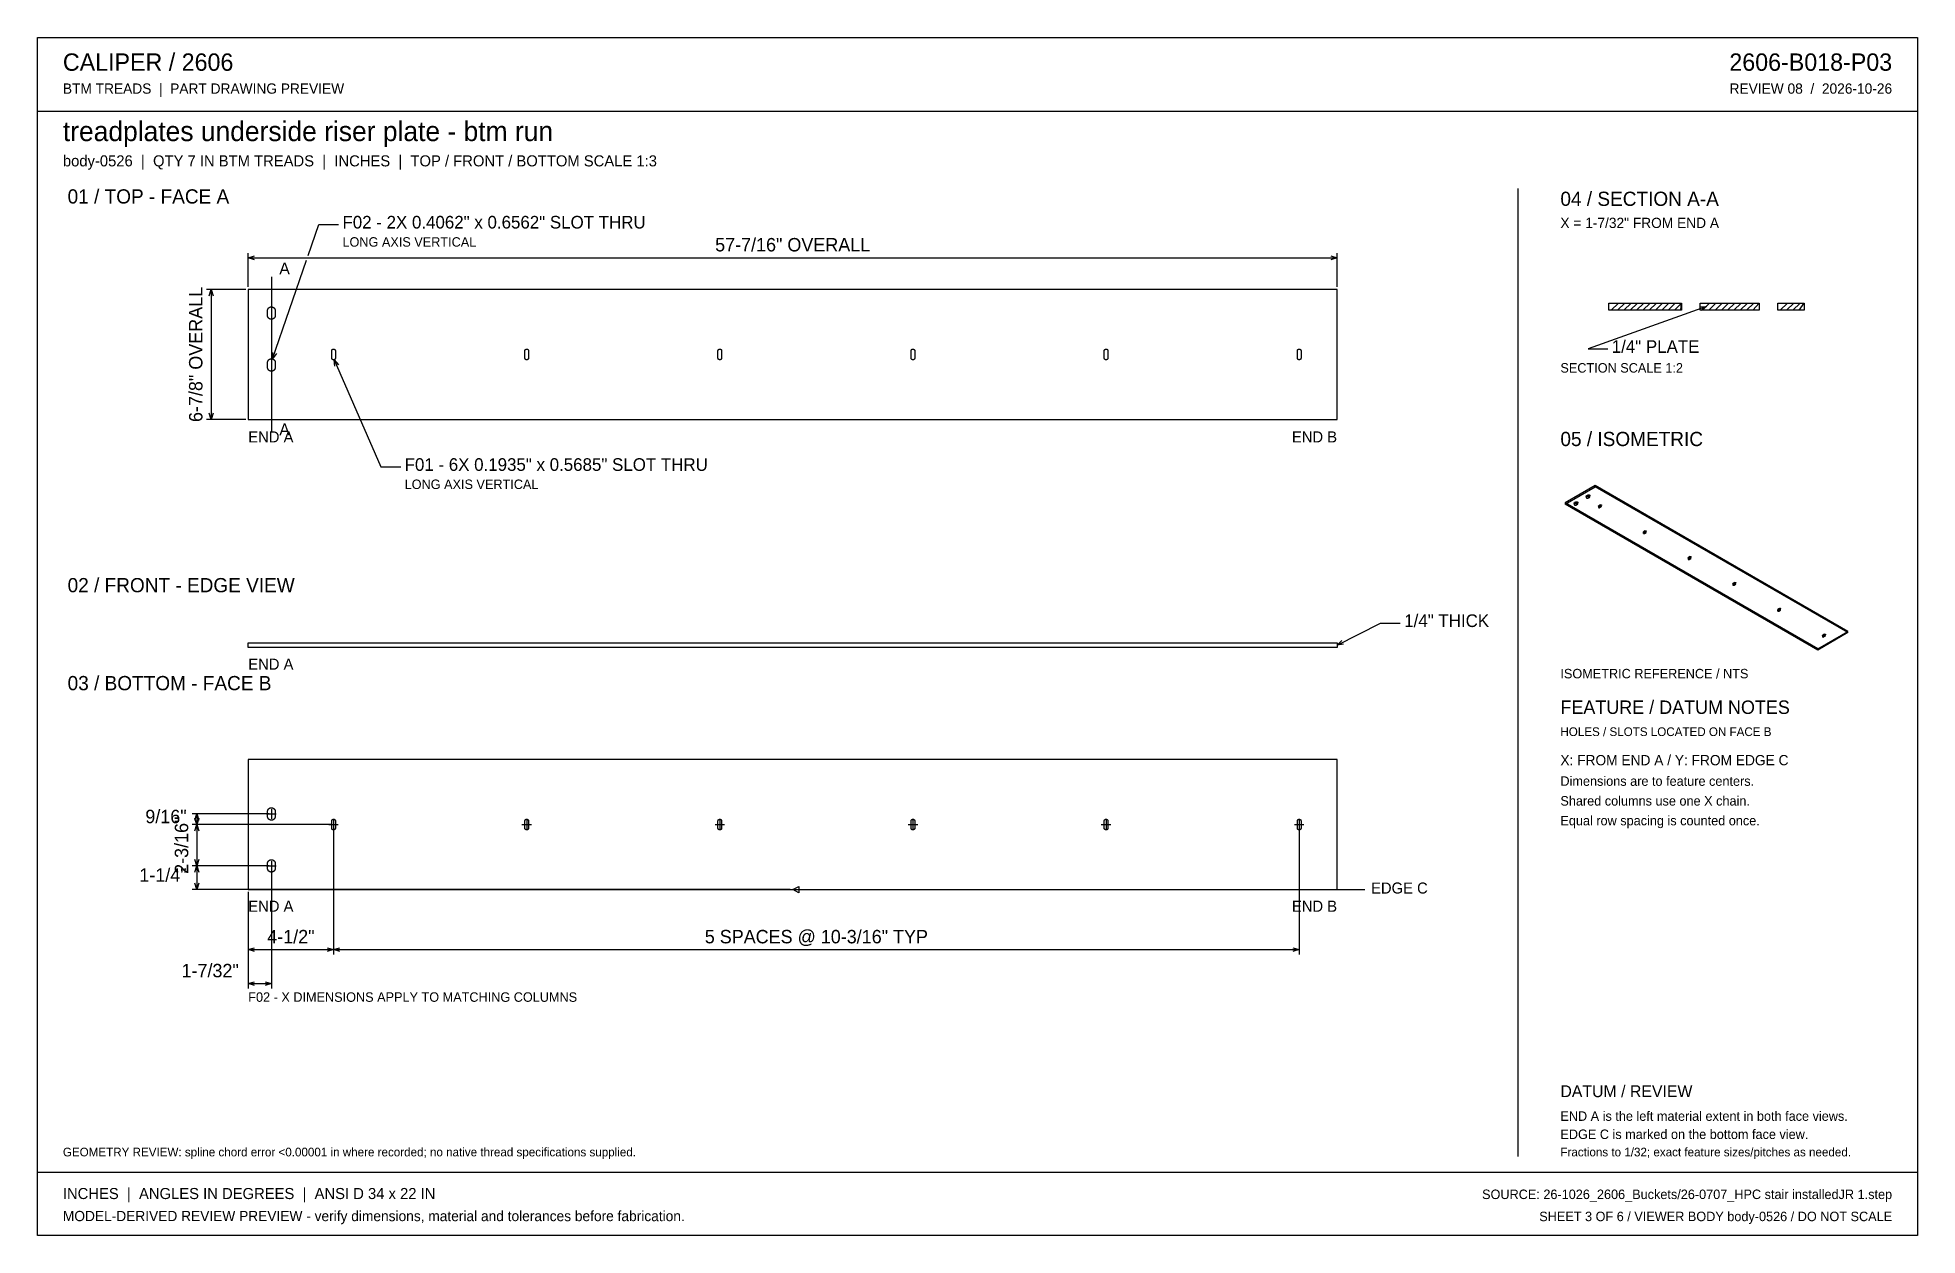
# Model space of a CAD drawing. Header units: inches. Extents: x 1.4 to 100.6, y 1.4 to 64.6.
import ezdxf
from ezdxf.enums import TextEntityAlignment as Align

# ---------------------------------------------------------------- set-up
doc = ezdxf.new("R2010")
doc.units = ezdxf.units.IN
doc.header["$MEASUREMENT"] = 0

msp = doc.modelspace()

# ---------------------------------------------------------------- texts
at = {"layer": 'ANNOTATION'}
for s, height, p in [('CALIPER / 2606', 0.91667, (2.75, 62.833)), ('BTM TREADS  |  PART DRAWING PREVIEW', 0.54167, (2.75, 61.625)), ('treadplates underside riser plate - btm run', 1.04167, (2.75, 59.125)), ('body-0526  |  QTY 7 IN BTM TREADS  |  INCHES  |  TOP / FRONT / BOTTOM SCALE 1:3', 0.58333, (2.75, 57.792)), ('01 / TOP - FACE A', 0.75, (3, 55.833)), ('04 / SECTION A-A', 0.75, (81.75, 55.708)), ('F02 - 2X 0.4062" x 0.6562" SLOT THRU', 0.66667, (17.5, 54.515)), ('X = 1-7/32" FROM END A', 0.54167, (81.75, 54.542)), ('LONG AXIS VERTICAL', 0.5, (17.5, 53.557)), ('A', 0.625, (14.167, 52.098)), ('1/4" PLATE', 0.6667, (84.458, 47.958)), ('SECTION SCALE 1:2', 0.5, (81.75, 46.917)), ('END A', 0.5833, (12.53, 43.235)), ('A', 0.625, (14.167, 43.61)), ('05 / ISOMETRIC', 0.75, (81.75, 43.042)), ('F01 - 6X 0.1935" x 0.5685" SLOT THRU', 0.66667, (20.78, 41.735)), ('LONG AXIS VERTICAL', 0.5, (20.78, 40.777)), ('02 / FRONT - EDGE VIEW', 0.75, (3, 35.333)), ('1/4" THICK', 0.6667, (73.512, 33.5)), ('END A', 0.5833, (12.53, 31.25)), ('03 / BOTTOM - FACE B', 0.75, (3, 30.167)), ('ISOMETRIC REFERENCE / NTS', 0.5, (81.75, 30.792)), ('FEATURE / DATUM NOTES', 0.70833, (81.75, 28.917)), ('HOLES / SLOTS LOCATED ON FACE B', 0.45833, (81.75, 27.75)), ('X: FROM END A / Y: FROM EDGE C', 0.54167, (81.75, 26.208)), ('Dimensions are to feature centers.', 0.5, (81.75, 25.125)), ('Shared columns use one X chain.', 0.5, (81.75, 24.083)), ('Equal row spacing is counted once.', 0.5, (81.75, 23.042)), ('EDGE C', 0.5833, (71.762, 19.443)), ('END A', 0.5833, (12.53, 18.485)), ('F02 - X DIMENSIONS APPLY TO MATCHING COLUMNS', 0.5, (12.53, 13.735)), ('DATUM / REVIEW', 0.625, (81.75, 8.708)), ('END A is the left material extent in both face views.', 0.5, (81.75, 7.458)), ('EDGE C is marked on the bottom face view.', 0.5, (81.75, 6.5)), ('GEOMETRY REVIEW: spline chord error <0.00001 in where recorded; no native thread specifications supplied.', 0.458333, (2.75, 5.583)), ('Fractions to 1/32; exact feature sizes/pitches as needed.', 0.45833, (81.75, 5.583)), ('INCHES  |  ANGLES IN DEGREES  |  ANSI D 34 x 22 IN', 0.58333, (2.75, 3.333)), ('MODEL-DERIVED REVIEW PREVIEW - verify dimensions, material and tolerances before fabrication.', 0.54167, (2.75, 2.167))]:
    msp.add_text(s, height=height, dxfattribs=at).set_placement(p)
for s, height, p in [('2606-B018-P03', 0.91667, (99.25, 62.833)), ('REVIEW 08  /  2026-10-26', 0.54167, (99.25, 61.625)), ('END B', 0.5833, (69.97, 43.235)), ('9/16"', 0.7083, (9.28, 23.153)), ('1-1/4"', 0.7083, (9.28, 20.068)), ('END B', 0.5833, (69.97, 18.485)), ('1-7/32"', 0.7083, (12.03, 15.027)), ('SOURCE: 26-1026_2606_Buckets/26-0707_HPC stair installedJR 1.step', 0.5, (99.25, 3.333)), ('SHEET 3 OF 6 / VIEWER BODY body-0526 / DO NOT SCALE', 0.5, (99.25, 2.167))]:
    msp.add_text(s, height=height, dxfattribs=at).set_placement(p, align=Align.RIGHT)
for s, height, p in [('57-7/16" OVERALL', 0.70833, (41.25, 53.307)), ('4-1/2"', 0.7083, (14.78, 16.818)), ('5 SPACES @ 10-3/16" TYP', 0.70833, (42.5, 16.818))]:
    msp.add_text(s, height=height, dxfattribs=at).set_placement(p, align=Align.CENTER)
for s, height, p in [('6-7/8" OVERALL', 0.70833, (10.113, 47.875)), ('2-3/16"', 0.7083, (9.363, 21.992))]:
    msp.add_text(s, height=height, rotation=90, dxfattribs=at).set_placement(p, align=Align.CENTER)

# ---------------------------------------------------------------- linework, layer by layer
at = {"layer": 'ANNOTATION'}
for p, q in [((15.689, 53.092), (16.25, 54.723)), ((16.25, 54.723), (17.292, 54.723)), ((12.53, 51.432), (12.53, 53.223)), ((12.53, 52.973), (12.863, 53.078)), ((12.53, 52.973), (69.97, 52.973)), ((12.863, 52.869), (12.53, 52.973)), ((13.814, 47.636), (15.608, 52.855)), ((69.637, 53.078), (69.97, 52.973)), ((69.97, 52.973), (69.637, 52.869)), ((69.97, 51.432), (69.97, 53.223)), ((13.75, 51.973), (13.75, 43.818)), ((12.405, 51.307), (10.322, 51.307)), ((10.468, 50.973), (10.572, 51.307)), ((10.572, 51.307), (10.572, 44.443)), ((10.572, 51.307), (10.676, 50.973)), ((89.458, 50.396), (83.208, 48.167)), ((89.109, 50.382), (89.458, 50.396)), ((89.458, 50.396), (89.179, 50.186)), ((13.814, 47.636), (13.824, 47.985)), ((14.021, 47.917), (13.814, 47.636)), ((83.208, 48.167), (84.25, 48.167)), ((17.067, 47.598), (19.53, 41.943)), ((17.105, 47.251), (17.067, 47.598)), ((17.067, 47.598), (17.296, 47.334)), ((10.572, 44.443), (10.468, 44.777)), ((10.676, 44.777), (10.572, 44.443)), ((12.405, 44.443), (10.322, 44.443)), ((19.53, 41.943), (20.572, 41.943)), ((69.97, 32.542), (72.262, 33.708)), ((69.97, 32.542), (70.22, 32.786)), ((72.262, 33.708), (73.303, 33.708)), ((70.314, 32.6), (69.97, 32.542)), ((13.75, 23.89), (13.75, 23.39)), ((13.625, 23.64), (9.572, 23.64)), ((16.905, 23.083), (9.572, 23.083)), ((16.905, 23.083), (9.572, 23.083)), ((9.718, 23.307), (9.822, 23.64)), ((9.822, 23.083), (9.718, 23.417)), ((9.718, 22.75), (9.822, 23.083)), ((9.822, 23.64), (9.822, 23.083)), ((9.822, 23.64), (9.926, 23.307)), ((9.926, 23.417), (9.822, 23.083)), ((9.822, 23.083), (9.822, 20.902)), ((9.822, 23.083), (9.926, 22.75)), ((13.5, 23.64), (14, 23.64)), ((16.78, 23.083), (17.28, 23.083)), ((17.03, 23.333), (17.03, 22.833)), ((17.03, 22.958), (17.03, 16.235)), ((17.03, 22.958), (17.03, 16.235)), ((26.968, 23.083), (27.468, 23.083)), ((27.218, 23.333), (27.218, 22.833)), ((37.156, 23.083), (37.656, 23.083)), ((37.406, 23.333), (37.406, 22.833)), ((47.344, 23.083), (47.844, 23.083)), ((47.594, 23.333), (47.594, 22.833)), ((57.532, 23.083), (58.032, 23.083)), ((57.782, 23.333), (57.782, 22.833)), ((67.72, 23.083), (68.22, 23.083)), ((67.97, 23.333), (67.97, 22.833)), ((67.97, 22.958), (67.97, 16.235)), ((13.625, 20.902), (9.572, 20.902)), ((13.625, 20.902), (9.572, 20.902)), ((9.822, 20.902), (9.718, 21.235)), ((9.718, 20.568), (9.822, 20.902)), ((9.926, 21.235), (9.822, 20.902)), ((9.822, 20.902), (9.822, 19.652)), ((9.822, 20.902), (9.926, 20.568)), ((13.5, 20.902), (14, 20.902)), ((13.75, 21.152), (13.75, 20.652)), ((9.822, 19.652), (9.718, 19.985)), ((9.926, 19.985), (9.822, 19.652)), ((13.75, 20.777), (13.75, 14.443)), ((41.125, 19.652), (9.572, 19.652)), ((12.53, 19.527), (12.53, 16.235)), ((12.53, 19.527), (12.53, 14.443)), ((41.25, 19.652), (41.583, 19.818)), ((41.25, 19.652), (71.428, 19.652)), ((41.583, 19.485), (41.25, 19.652)), ((41.583, 19.818), (41.583, 19.485)), ((12.53, 16.485), (12.863, 16.589)), ((12.53, 16.485), (17.03, 16.485)), ((12.863, 16.381), (12.53, 16.485)), ((16.697, 16.589), (17.03, 16.485)), ((17.03, 16.485), (16.697, 16.381)), ((17.03, 16.485), (17.363, 16.589)), ((17.03, 16.485), (67.97, 16.485)), ((17.363, 16.381), (17.03, 16.485)), ((67.637, 16.589), (67.97, 16.485)), ((67.97, 16.485), (67.637, 16.381)), ((12.53, 14.693), (12.863, 14.797)), ((12.53, 14.693), (13.75, 14.693)), ((12.863, 14.589), (12.53, 14.693)), ((13.417, 14.797), (13.75, 14.693)), ((13.75, 14.693), (13.417, 14.589))]:
    msp.add_line(p, q, dxfattribs=at)
at = {"layer": 'OUTLINE'}
for p, q in [((1.417, 64.583), (100.583, 64.583)), ((1.417, 1.417), (1.417, 64.583)), ((100.583, 64.583), (100.583, 1.417)), ((1.417, 60.708), (100.583, 60.708)), ((79.5, 56.625), (79.5, 5.583)), ((69.97, 51.307), (12.53, 51.307)), ((12.53, 51.307), (12.53, 44.443)), ((69.97, 44.443), (69.97, 51.307)), ((84.311, 50.583), (88.131, 50.583)), ((84.311, 50.208), (84.311, 50.583)), ((84.436, 50.208), (84.811, 50.583)), ((84.769, 50.208), (85.144, 50.583)), ((85.102, 50.208), (85.477, 50.583)), ((85.436, 50.208), (85.811, 50.583)), ((85.769, 50.208), (86.144, 50.583)), ((86.102, 50.208), (86.477, 50.583)), ((86.436, 50.208), (86.811, 50.583)), ((86.769, 50.208), (87.144, 50.583)), ((87.102, 50.208), (87.477, 50.583)), ((87.436, 50.208), (87.811, 50.583)), ((87.769, 50.208), (88.131, 50.583)), ((88.102, 50.208), (88.131, 50.583)), ((88.131, 50.583), (88.131, 50.208)), ((89.115, 50.583), (92.239, 50.583)), ((89.115, 50.208), (89.115, 50.583)), ((89.24, 50.208), (89.615, 50.583)), ((89.574, 50.208), (89.949, 50.583)), ((89.907, 50.208), (90.282, 50.583)), ((90.24, 50.208), (90.615, 50.583)), ((90.574, 50.208), (90.949, 50.583)), ((90.907, 50.208), (91.282, 50.583)), ((91.24, 50.208), (91.615, 50.583)), ((91.574, 50.208), (91.949, 50.583)), ((91.907, 50.208), (92.239, 50.583)), ((92.239, 50.583), (92.239, 50.208)), ((93.223, 50.583), (94.606, 50.583)), ((93.223, 50.208), (93.223, 50.583)), ((93.348, 50.208), (93.723, 50.583)), ((93.682, 50.208), (94.057, 50.583)), ((94.015, 50.208), (94.39, 50.583)), ((94.348, 50.208), (94.606, 50.583)), ((94.606, 50.583), (94.606, 50.208)), ((13.547, 50.197), (13.548, 50.202)), ((13.547, 50.192), (13.547, 50.197)), ((13.547, 50.187), (13.547, 50.192)), ((13.547, 50.182), (13.547, 50.187)), ((13.547, 49.932), (13.547, 50.182)), ((13.547, 49.922), (13.547, 49.932)), ((13.548, 49.912), (13.547, 49.922)), ((13.548, 50.207), (13.549, 50.212)), ((13.548, 50.202), (13.548, 50.207)), ((13.549, 49.902), (13.548, 49.912)), ((13.549, 50.212), (13.55, 50.217)), ((13.551, 49.892), (13.549, 49.902)), ((13.55, 50.217), (13.551, 50.221)), ((13.551, 50.221), (13.552, 50.226)), ((13.553, 49.882), (13.551, 49.892)), ((13.552, 50.226), (13.553, 50.231)), ((13.553, 50.231), (13.554, 50.236)), ((13.556, 49.873), (13.553, 49.882)), ((13.554, 50.236), (13.556, 50.241)), ((13.556, 50.241), (13.557, 50.246)), ((13.559, 49.863), (13.556, 49.873)), ((13.557, 50.246), (13.559, 50.25)), ((13.559, 50.25), (13.561, 50.255)), ((13.562, 49.854), (13.559, 49.863)), ((13.561, 50.255), (13.562, 50.26)), ((13.562, 50.26), (13.564, 50.264)), ((13.566, 49.845), (13.562, 49.854)), ((13.564, 50.264), (13.566, 50.269)), ((13.566, 50.269), (13.569, 50.273)), ((13.571, 49.836), (13.566, 49.845)), ((13.569, 50.273), (13.571, 50.278)), ((13.571, 50.278), (13.573, 50.282)), ((13.576, 49.827), (13.571, 49.836)), ((13.573, 50.282), (13.576, 50.286)), ((13.576, 50.286), (13.578, 50.29)), ((13.581, 49.819), (13.576, 49.827)), ((13.578, 50.29), (13.581, 50.295)), ((13.581, 50.295), (13.584, 50.299)), ((13.587, 49.811), (13.581, 49.819)), ((13.584, 50.299), (13.587, 50.303)), ((13.587, 50.303), (13.59, 50.307)), ((13.593, 49.803), (13.587, 49.811)), ((13.59, 50.307), (13.593, 50.311)), ((13.593, 50.311), (13.596, 50.314)), ((13.6, 49.795), (13.593, 49.803)), ((13.596, 50.314), (13.6, 50.318)), ((13.6, 50.318), (13.603, 50.322)), ((13.606, 49.788), (13.6, 49.795)), ((13.603, 50.322), (13.606, 50.325)), ((13.606, 50.325), (13.61, 50.329)), ((13.614, 49.781), (13.606, 49.788)), ((13.61, 50.329), (13.614, 50.332)), ((13.614, 50.332), (13.617, 50.336)), ((13.621, 49.775), (13.614, 49.781)), ((13.617, 50.336), (13.621, 50.339)), ((13.621, 50.339), (13.625, 50.342)), ((13.629, 49.769), (13.621, 49.775)), ((13.625, 50.342), (13.629, 50.345)), ((13.629, 50.345), (13.633, 50.348)), ((13.637, 49.763), (13.629, 49.769)), ((13.633, 50.348), (13.637, 50.351)), ((13.637, 50.351), (13.641, 50.353)), ((13.646, 49.758), (13.637, 49.763)), ((13.641, 50.353), (13.646, 50.356)), ((13.646, 50.356), (13.65, 50.359)), ((13.654, 49.753), (13.646, 49.758)), ((13.65, 50.359), (13.654, 50.361)), ((13.654, 50.361), (13.659, 50.363)), ((13.663, 49.748), (13.654, 49.753)), ((13.659, 50.363), (13.663, 50.365)), ((13.663, 50.365), (13.668, 50.367)), ((13.672, 49.744), (13.663, 49.748)), ((13.668, 50.367), (13.672, 50.369)), ((13.672, 50.369), (13.677, 50.371)), ((13.682, 49.741), (13.672, 49.744)), ((13.677, 50.371), (13.682, 50.373)), ((13.682, 50.373), (13.686, 50.375)), ((13.691, 49.737), (13.682, 49.741)), ((13.686, 50.375), (13.691, 50.376)), ((13.691, 50.376), (13.696, 50.378)), ((13.701, 49.735), (13.691, 49.737)), ((13.696, 50.378), (13.701, 50.379)), ((13.701, 50.379), (13.706, 50.38)), ((13.71, 49.733), (13.701, 49.735)), ((13.706, 50.38), (13.71, 50.381)), ((13.71, 50.381), (13.715, 50.382)), ((13.72, 49.731), (13.71, 49.733)), ((13.715, 50.382), (13.72, 50.383)), ((13.72, 50.383), (13.725, 50.383)), ((13.73, 49.73), (13.72, 49.731)), ((13.725, 50.383), (13.73, 50.384)), ((13.73, 50.384), (13.735, 50.384)), ((13.74, 49.729), (13.73, 49.73)), ((13.735, 50.384), (13.74, 50.385)), ((13.74, 50.385), (13.745, 50.385)), ((13.75, 49.729), (13.74, 49.729)), ((13.745, 50.385), (13.75, 50.385)), ((13.75, 50.385), (13.755, 50.385)), ((13.76, 49.729), (13.75, 49.729)), ((13.755, 50.385), (13.76, 50.385)), ((13.76, 50.385), (13.765, 50.384)), ((13.77, 49.73), (13.76, 49.729)), ((13.765, 50.384), (13.77, 50.384)), ((13.77, 50.384), (13.775, 50.383)), ((13.78, 49.731), (13.77, 49.73)), ((13.775, 50.383), (13.78, 50.383)), ((13.78, 50.383), (13.785, 50.382)), ((13.79, 49.733), (13.78, 49.731)), ((13.785, 50.382), (13.79, 50.381)), ((13.79, 50.381), (13.794, 50.38)), ((13.799, 49.735), (13.79, 49.733)), ((13.794, 50.38), (13.799, 50.379)), ((13.799, 50.379), (13.804, 50.378)), ((13.809, 49.737), (13.799, 49.735)), ((13.804, 50.378), (13.809, 50.376)), ((13.809, 50.376), (13.814, 50.375)), ((13.818, 49.741), (13.809, 49.737)), ((13.814, 50.375), (13.818, 50.373)), ((13.818, 50.373), (13.823, 50.371)), ((13.828, 49.744), (13.818, 49.741)), ((13.823, 50.371), (13.828, 50.369)), ((13.828, 50.369), (13.832, 50.367)), ((13.837, 49.748), (13.828, 49.744)), ((13.832, 50.367), (13.837, 50.365)), ((13.837, 50.365), (13.841, 50.363)), ((13.846, 49.753), (13.837, 49.748)), ((13.841, 50.363), (13.846, 50.361)), ((13.846, 50.361), (13.85, 50.359)), ((13.854, 49.758), (13.846, 49.753)), ((13.85, 50.359), (13.854, 50.356)), ((13.854, 50.356), (13.859, 50.353)), ((13.863, 49.763), (13.854, 49.758)), ((13.859, 50.353), (13.863, 50.351)), ((13.863, 50.351), (13.867, 50.348)), ((13.871, 49.769), (13.863, 49.763)), ((13.867, 50.348), (13.871, 50.345)), ((13.871, 50.345), (13.875, 50.342)), ((13.879, 49.775), (13.871, 49.769)), ((13.875, 50.342), (13.879, 50.339)), ((13.879, 50.339), (13.883, 50.336)), ((13.886, 49.781), (13.879, 49.775)), ((13.883, 50.336), (13.886, 50.332)), ((13.886, 50.332), (13.89, 50.329)), ((13.894, 49.788), (13.886, 49.781)), ((13.89, 50.329), (13.894, 50.325)), ((13.894, 50.325), (13.897, 50.322)), ((13.9, 49.795), (13.894, 49.788)), ((13.897, 50.322), (13.9, 50.318)), ((13.9, 50.318), (13.904, 50.314)), ((13.907, 49.803), (13.9, 49.795)), ((13.904, 50.314), (13.907, 50.311)), ((13.907, 50.311), (13.91, 50.307)), ((13.913, 49.811), (13.907, 49.803)), ((13.91, 50.307), (13.913, 50.303)), ((13.913, 50.303), (13.916, 50.299)), ((13.919, 49.819), (13.913, 49.811)), ((13.916, 50.299), (13.919, 50.295)), ((13.919, 50.295), (13.922, 50.29)), ((13.924, 49.827), (13.919, 49.819)), ((13.922, 50.29), (13.924, 50.286)), ((13.924, 50.286), (13.927, 50.282)), ((13.929, 49.836), (13.924, 49.827)), ((13.927, 50.282), (13.929, 50.278)), ((13.929, 50.278), (13.931, 50.273)), ((13.934, 49.845), (13.929, 49.836)), ((13.931, 50.273), (13.934, 50.269)), ((13.934, 50.269), (13.936, 50.264)), ((13.938, 49.854), (13.934, 49.845)), ((13.936, 50.264), (13.938, 50.26)), ((13.938, 50.26), (13.939, 50.255)), ((13.941, 49.863), (13.938, 49.854)), ((13.939, 50.255), (13.941, 50.25)), ((13.941, 50.25), (13.943, 50.246)), ((13.944, 49.873), (13.941, 49.863)), ((13.943, 50.246), (13.944, 50.241)), ((13.944, 50.241), (13.946, 50.236)), ((13.947, 49.882), (13.944, 49.873)), ((13.946, 50.236), (13.947, 50.231)), ((13.947, 50.231), (13.948, 50.226)), ((13.949, 49.892), (13.947, 49.882)), ((13.948, 50.226), (13.949, 50.221)), ((13.949, 50.221), (13.95, 50.217)), ((13.951, 49.902), (13.949, 49.892)), ((13.95, 50.217), (13.951, 50.212)), ((13.951, 50.212), (13.952, 50.207)), ((13.952, 49.912), (13.951, 49.902)), ((13.952, 50.207), (13.952, 50.202)), ((13.952, 50.202), (13.953, 50.197)), ((13.953, 49.922), (13.952, 49.912)), ((13.953, 50.197), (13.953, 50.192)), ((13.953, 50.192), (13.953, 50.187)), ((13.953, 50.187), (13.953, 50.182)), ((13.953, 50.182), (13.953, 49.932)), ((13.953, 49.932), (13.953, 49.922)), ((88.131, 50.208), (84.311, 50.208)), ((92.239, 50.208), (89.115, 50.208)), ((94.606, 50.208), (93.223, 50.208)), ((13.617, 47.597), (13.621, 47.6)), ((13.621, 47.6), (13.625, 47.603)), ((13.625, 47.603), (13.629, 47.606)), ((13.629, 47.606), (13.633, 47.609)), ((13.633, 47.609), (13.637, 47.612)), ((13.637, 47.612), (13.641, 47.615)), ((13.641, 47.615), (13.646, 47.617)), ((13.646, 47.617), (13.65, 47.62)), ((13.65, 47.62), (13.654, 47.622)), ((13.654, 47.622), (13.659, 47.625)), ((13.659, 47.625), (13.663, 47.627)), ((13.663, 47.627), (13.668, 47.629)), ((13.668, 47.629), (13.672, 47.631)), ((13.672, 47.631), (13.677, 47.633)), ((13.677, 47.633), (13.682, 47.634)), ((13.682, 47.634), (13.686, 47.636)), ((13.686, 47.636), (13.691, 47.638)), ((13.691, 47.638), (13.696, 47.639)), ((13.696, 47.639), (13.701, 47.64)), ((13.701, 47.64), (13.706, 47.641)), ((13.706, 47.641), (13.71, 47.642)), ((13.71, 47.642), (13.715, 47.643)), ((13.715, 47.643), (13.72, 47.644)), ((13.72, 47.644), (13.725, 47.645)), ((13.725, 47.645), (13.73, 47.645)), ((13.73, 47.645), (13.735, 47.646)), ((13.735, 47.646), (13.74, 47.646)), ((13.74, 47.646), (13.745, 47.646)), ((13.745, 47.646), (13.75, 47.646)), ((13.75, 47.646), (13.755, 47.646)), ((13.755, 47.646), (13.76, 47.646)), ((13.76, 47.646), (13.765, 47.646)), ((13.765, 47.646), (13.77, 47.645)), ((13.77, 47.645), (13.775, 47.645)), ((13.775, 47.645), (13.78, 47.644)), ((13.78, 47.644), (13.785, 47.643)), ((13.785, 47.643), (13.79, 47.642)), ((13.79, 47.642), (13.794, 47.641)), ((13.794, 47.641), (13.799, 47.64)), ((13.799, 47.64), (13.804, 47.639)), ((13.804, 47.639), (13.809, 47.638)), ((13.809, 47.638), (13.814, 47.636)), ((13.814, 47.636), (13.818, 47.634)), ((13.818, 47.634), (13.823, 47.633)), ((13.823, 47.633), (13.828, 47.631)), ((13.828, 47.631), (13.832, 47.629)), ((13.832, 47.629), (13.837, 47.627)), ((13.837, 47.627), (13.841, 47.625)), ((13.841, 47.625), (13.846, 47.622)), ((13.846, 47.622), (13.85, 47.62)), ((13.85, 47.62), (13.854, 47.617)), ((13.854, 47.617), (13.859, 47.615)), ((13.859, 47.615), (13.863, 47.612)), ((13.863, 47.612), (13.867, 47.609)), ((13.867, 47.609), (13.871, 47.606)), ((13.871, 47.606), (13.875, 47.603)), ((13.875, 47.603), (13.879, 47.6)), ((13.879, 47.6), (13.883, 47.597)), ((16.933, 48.067), (16.934, 48.07)), ((16.933, 48.065), (16.933, 48.067)), ((16.933, 48.062), (16.933, 48.065)), ((16.933, 47.688), (16.933, 48.062)), ((16.933, 47.683), (16.933, 47.688)), ((16.934, 47.678), (16.933, 47.683)), ((16.934, 48.077), (16.935, 48.079)), ((16.934, 48.074), (16.934, 48.077)), ((16.934, 48.072), (16.934, 48.074)), ((16.934, 48.07), (16.934, 48.072)), ((16.934, 47.673), (16.934, 47.678)), ((16.935, 47.669), (16.934, 47.673)), ((16.935, 48.081), (16.936, 48.084)), ((16.935, 48.079), (16.935, 48.081)), ((16.936, 47.664), (16.935, 47.669)), ((16.936, 48.086), (16.937, 48.088)), ((16.936, 48.084), (16.936, 48.086)), ((16.937, 47.659), (16.936, 47.664)), ((16.937, 48.091), (16.938, 48.093)), ((16.937, 48.088), (16.937, 48.091)), ((16.939, 47.655), (16.937, 47.659)), ((16.938, 48.093), (16.939, 48.095)), ((16.939, 48.095), (16.94, 48.097)), ((16.941, 47.65), (16.939, 47.655)), ((16.94, 48.097), (16.941, 48.1)), ((16.941, 48.1), (16.942, 48.102)), ((16.943, 47.646), (16.941, 47.65)), ((16.942, 48.102), (16.943, 48.104)), ((16.943, 48.104), (16.944, 48.106)), ((16.945, 47.642), (16.943, 47.646)), ((16.944, 48.106), (16.945, 48.108)), ((16.945, 48.108), (16.946, 48.11)), ((16.947, 47.638), (16.945, 47.642)), ((16.946, 48.11), (16.947, 48.112)), ((16.947, 48.112), (16.948, 48.114)), ((16.95, 47.634), (16.947, 47.638)), ((16.948, 48.114), (16.95, 48.116)), ((16.95, 48.116), (16.951, 48.118)), ((16.952, 47.63), (16.95, 47.634)), ((16.951, 48.118), (16.952, 48.12)), ((16.952, 48.12), (16.954, 48.122)), ((16.955, 47.626), (16.952, 47.63)), ((16.954, 48.122), (16.955, 48.124)), ((16.955, 48.124), (16.957, 48.126)), ((16.958, 47.623), (16.955, 47.626)), ((16.957, 48.126), (16.958, 48.127)), ((16.958, 48.127), (16.96, 48.129)), ((16.962, 47.619), (16.958, 47.623)), ((16.96, 48.129), (16.962, 48.131)), ((16.962, 48.131), (16.963, 48.133)), ((16.965, 47.616), (16.962, 47.619)), ((16.963, 48.133), (16.965, 48.134)), ((16.965, 48.134), (16.967, 48.136)), ((16.969, 47.613), (16.965, 47.616)), ((16.967, 48.136), (16.969, 48.137)), ((16.969, 48.137), (16.97, 48.139)), ((16.972, 47.61), (16.969, 47.613)), ((16.97, 48.139), (16.972, 48.14)), ((16.972, 48.14), (16.974, 48.142)), ((16.976, 47.607), (16.972, 47.61)), ((16.974, 48.142), (16.976, 48.143)), ((16.976, 48.143), (16.978, 48.144)), ((16.98, 47.605), (16.976, 47.607)), ((16.978, 48.144), (16.98, 48.145)), ((16.98, 48.145), (16.982, 48.147)), ((16.984, 47.602), (16.98, 47.605)), ((16.982, 48.147), (16.984, 48.148)), ((16.984, 48.148), (16.987, 48.149)), ((16.989, 47.6), (16.984, 47.602)), ((16.987, 48.149), (16.989, 48.15)), ((16.989, 48.15), (16.991, 48.151)), ((16.993, 47.598), (16.989, 47.6)), ((16.991, 48.151), (16.993, 48.152)), ((16.993, 48.152), (16.995, 48.153)), ((16.995, 48.153), (16.997, 48.154)), ((16.997, 48.154), (17, 48.154)), ((17, 48.154), (17.002, 48.155)), ((17.002, 48.155), (17.004, 48.156)), ((17.004, 48.156), (17.006, 48.156)), ((17.006, 48.156), (17.009, 48.157)), ((17.009, 48.157), (17.011, 48.157)), ((17.011, 48.157), (17.013, 48.158)), ((17.013, 48.158), (17.016, 48.158)), ((17.016, 48.158), (17.018, 48.159)), ((17.018, 48.159), (17.021, 48.159)), ((17.021, 48.159), (17.023, 48.159)), ((17.023, 48.159), (17.025, 48.159)), ((17.025, 48.159), (17.028, 48.159)), ((17.028, 48.159), (17.03, 48.159)), ((17.03, 48.159), (17.032, 48.159)), ((17.032, 48.159), (17.035, 48.159)), ((17.035, 48.159), (17.037, 48.159)), ((17.037, 48.159), (17.039, 48.159)), ((17.039, 48.159), (17.042, 48.159)), ((17.042, 48.159), (17.044, 48.158)), ((17.044, 48.158), (17.047, 48.158)), ((17.047, 48.158), (17.049, 48.157)), ((17.049, 48.157), (17.051, 48.157)), ((17.051, 48.157), (17.054, 48.156)), ((17.054, 48.156), (17.056, 48.156)), ((17.056, 48.156), (17.058, 48.155)), ((17.058, 48.155), (17.06, 48.154)), ((17.06, 48.154), (17.063, 48.154)), ((17.063, 48.154), (17.065, 48.153)), ((17.065, 48.153), (17.067, 48.152)), ((17.067, 48.152), (17.069, 48.151)), ((17.071, 47.6), (17.067, 47.598)), ((17.069, 48.151), (17.071, 48.15)), ((17.071, 48.15), (17.073, 48.149)), ((17.076, 47.602), (17.071, 47.6)), ((17.073, 48.149), (17.076, 48.148)), ((17.076, 48.148), (17.078, 48.147)), ((17.08, 47.605), (17.076, 47.602)), ((17.078, 48.147), (17.08, 48.145)), ((17.08, 48.145), (17.082, 48.144)), ((17.084, 47.607), (17.08, 47.605)), ((17.082, 48.144), (17.084, 48.143)), ((17.084, 48.143), (17.086, 48.142)), ((17.088, 47.61), (17.084, 47.607)), ((17.086, 48.142), (17.088, 48.14)), ((17.088, 48.14), (17.09, 48.139)), ((17.091, 47.613), (17.088, 47.61)), ((17.09, 48.139), (17.091, 48.137)), ((17.091, 48.137), (17.093, 48.136)), ((17.095, 47.616), (17.091, 47.613)), ((17.093, 48.136), (17.095, 48.134)), ((17.095, 48.134), (17.097, 48.133)), ((17.098, 47.619), (17.095, 47.616)), ((17.097, 48.133), (17.098, 48.131)), ((17.098, 48.131), (17.1, 48.129)), ((17.102, 47.623), (17.098, 47.619)), ((17.1, 48.129), (17.102, 48.127)), ((17.102, 48.127), (17.103, 48.126)), ((17.105, 47.626), (17.102, 47.623)), ((17.103, 48.126), (17.105, 48.124)), ((17.105, 48.124), (17.106, 48.122)), ((17.108, 47.63), (17.105, 47.626)), ((17.106, 48.122), (17.108, 48.12)), ((17.108, 48.12), (17.109, 48.118)), ((17.11, 47.634), (17.108, 47.63)), ((17.109, 48.118), (17.11, 48.116)), ((17.11, 48.116), (17.112, 48.114)), ((17.113, 47.638), (17.11, 47.634)), ((17.112, 48.114), (17.113, 48.112)), ((17.113, 48.112), (17.114, 48.11)), ((17.115, 47.642), (17.113, 47.638)), ((17.114, 48.11), (17.115, 48.108)), ((17.115, 48.108), (17.116, 48.106)), ((17.117, 47.646), (17.115, 47.642)), ((17.116, 48.106), (17.117, 48.104)), ((17.117, 48.104), (17.118, 48.102)), ((17.119, 47.65), (17.117, 47.646)), ((17.118, 48.102), (17.119, 48.1)), ((17.119, 48.1), (17.12, 48.097)), ((17.121, 47.655), (17.119, 47.65)), ((17.12, 48.097), (17.121, 48.095)), ((17.121, 48.095), (17.122, 48.093)), ((17.123, 47.659), (17.121, 47.655)), ((17.122, 48.093), (17.123, 48.091)), ((17.123, 48.091), (17.123, 48.088)), ((17.123, 48.088), (17.124, 48.086)), ((17.124, 47.664), (17.123, 47.659)), ((17.124, 48.086), (17.124, 48.084)), ((17.124, 48.084), (17.125, 48.081)), ((17.125, 47.669), (17.124, 47.664)), ((17.125, 48.081), (17.125, 48.079)), ((17.125, 48.079), (17.126, 48.077)), ((17.126, 47.673), (17.125, 47.669)), ((17.126, 48.077), (17.126, 48.074)), ((17.126, 48.074), (17.126, 48.072)), ((17.126, 48.072), (17.126, 48.07)), ((17.126, 48.07), (17.127, 48.067)), ((17.127, 47.683), (17.126, 47.678)), ((17.126, 47.678), (17.126, 47.673)), ((17.127, 48.067), (17.127, 48.065)), ((17.127, 48.065), (17.127, 48.062)), ((17.127, 48.062), (17.127, 47.688)), ((17.127, 47.688), (17.127, 47.683)), ((27.121, 48.067), (27.122, 48.07)), ((27.121, 48.065), (27.121, 48.067)), ((27.121, 48.062), (27.121, 48.065)), ((27.121, 47.688), (27.121, 48.062)), ((27.121, 47.683), (27.121, 47.688)), ((27.122, 47.678), (27.121, 47.683)), ((27.122, 48.077), (27.123, 48.079)), ((27.122, 48.074), (27.122, 48.077)), ((27.122, 48.072), (27.122, 48.074)), ((27.122, 48.07), (27.122, 48.072)), ((27.122, 47.673), (27.122, 47.678)), ((27.123, 47.669), (27.122, 47.673)), ((27.123, 48.081), (27.124, 48.084)), ((27.123, 48.079), (27.123, 48.081)), ((27.124, 47.664), (27.123, 47.669)), ((27.124, 48.086), (27.125, 48.088)), ((27.124, 48.084), (27.124, 48.086)), ((27.125, 47.659), (27.124, 47.664)), ((27.125, 48.091), (27.126, 48.093)), ((27.125, 48.088), (27.125, 48.091)), ((27.127, 47.655), (27.125, 47.659)), ((27.126, 48.093), (27.127, 48.095)), ((27.127, 48.095), (27.128, 48.097)), ((27.129, 47.65), (27.127, 47.655)), ((27.128, 48.097), (27.129, 48.1)), ((27.129, 48.1), (27.13, 48.102)), ((27.131, 47.646), (27.129, 47.65)), ((27.13, 48.102), (27.131, 48.104)), ((27.131, 48.104), (27.132, 48.106)), ((27.133, 47.642), (27.131, 47.646)), ((27.132, 48.106), (27.133, 48.108)), ((27.133, 48.108), (27.134, 48.11)), ((27.135, 47.638), (27.133, 47.642)), ((27.134, 48.11), (27.135, 48.112)), ((27.135, 48.112), (27.136, 48.114)), ((27.138, 47.634), (27.135, 47.638)), ((27.136, 48.114), (27.138, 48.116)), ((27.138, 48.116), (27.139, 48.118)), ((27.14, 47.63), (27.138, 47.634)), ((27.139, 48.118), (27.14, 48.12)), ((27.14, 48.12), (27.142, 48.122)), ((27.143, 47.626), (27.14, 47.63)), ((27.142, 48.122), (27.143, 48.124)), ((27.143, 48.124), (27.145, 48.126)), ((27.146, 47.623), (27.143, 47.626)), ((27.145, 48.126), (27.146, 48.127)), ((27.146, 48.127), (27.148, 48.129)), ((27.15, 47.619), (27.146, 47.623)), ((27.148, 48.129), (27.15, 48.131)), ((27.15, 48.131), (27.151, 48.133)), ((27.153, 47.616), (27.15, 47.619)), ((27.151, 48.133), (27.153, 48.134)), ((27.153, 48.134), (27.155, 48.136)), ((27.157, 47.613), (27.153, 47.616)), ((27.155, 48.136), (27.157, 48.137)), ((27.157, 48.137), (27.158, 48.139)), ((27.16, 47.61), (27.157, 47.613)), ((27.158, 48.139), (27.16, 48.14)), ((27.16, 48.14), (27.162, 48.142)), ((27.164, 47.607), (27.16, 47.61)), ((27.162, 48.142), (27.164, 48.143)), ((27.164, 48.143), (27.166, 48.144)), ((27.168, 47.605), (27.164, 47.607)), ((27.166, 48.144), (27.168, 48.145)), ((27.168, 48.145), (27.17, 48.147)), ((27.172, 47.602), (27.168, 47.605)), ((27.17, 48.147), (27.172, 48.148)), ((27.172, 48.148), (27.175, 48.149)), ((27.177, 47.6), (27.172, 47.602)), ((27.175, 48.149), (27.177, 48.15)), ((27.177, 48.15), (27.179, 48.151)), ((27.181, 47.598), (27.177, 47.6)), ((27.179, 48.151), (27.181, 48.152)), ((27.181, 48.152), (27.183, 48.153)), ((27.183, 48.153), (27.185, 48.154)), ((27.185, 48.154), (27.188, 48.154)), ((27.188, 48.154), (27.19, 48.155)), ((27.19, 48.155), (27.192, 48.156)), ((27.192, 48.156), (27.194, 48.156)), ((27.194, 48.156), (27.197, 48.157)), ((27.197, 48.157), (27.199, 48.157)), ((27.199, 48.157), (27.201, 48.158)), ((27.201, 48.158), (27.204, 48.158)), ((27.204, 48.158), (27.206, 48.159)), ((27.206, 48.159), (27.209, 48.159)), ((27.209, 48.159), (27.211, 48.159)), ((27.211, 48.159), (27.213, 48.159)), ((27.213, 48.159), (27.216, 48.159)), ((27.216, 48.159), (27.218, 48.159)), ((27.218, 48.159), (27.22, 48.159)), ((27.22, 48.159), (27.223, 48.159)), ((27.223, 48.159), (27.225, 48.159)), ((27.225, 48.159), (27.227, 48.159)), ((27.227, 48.159), (27.23, 48.159)), ((27.23, 48.159), (27.232, 48.158)), ((27.232, 48.158), (27.235, 48.158)), ((27.235, 48.158), (27.237, 48.157)), ((27.237, 48.157), (27.239, 48.157)), ((27.239, 48.157), (27.242, 48.156)), ((27.242, 48.156), (27.244, 48.156)), ((27.244, 48.156), (27.246, 48.155)), ((27.246, 48.155), (27.248, 48.154)), ((27.248, 48.154), (27.251, 48.154)), ((27.251, 48.154), (27.253, 48.153)), ((27.253, 48.153), (27.255, 48.152)), ((27.255, 48.152), (27.257, 48.151)), ((27.259, 47.6), (27.255, 47.598)), ((27.257, 48.151), (27.259, 48.15)), ((27.259, 48.15), (27.261, 48.149)), ((27.264, 47.602), (27.259, 47.6)), ((27.261, 48.149), (27.264, 48.148)), ((27.264, 48.148), (27.266, 48.147)), ((27.268, 47.605), (27.264, 47.602)), ((27.266, 48.147), (27.268, 48.145)), ((27.268, 48.145), (27.27, 48.144)), ((27.272, 47.607), (27.268, 47.605)), ((27.27, 48.144), (27.272, 48.143)), ((27.272, 48.143), (27.274, 48.142)), ((27.276, 47.61), (27.272, 47.607)), ((27.274, 48.142), (27.276, 48.14)), ((27.276, 48.14), (27.278, 48.139)), ((27.279, 47.613), (27.276, 47.61)), ((27.278, 48.139), (27.279, 48.137)), ((27.279, 48.137), (27.281, 48.136)), ((27.283, 47.616), (27.279, 47.613)), ((27.281, 48.136), (27.283, 48.134)), ((27.283, 48.134), (27.285, 48.133)), ((27.286, 47.619), (27.283, 47.616)), ((27.285, 48.133), (27.286, 48.131)), ((27.286, 48.131), (27.288, 48.129)), ((27.29, 47.623), (27.286, 47.619)), ((27.288, 48.129), (27.29, 48.127)), ((27.29, 48.127), (27.291, 48.126)), ((27.293, 47.626), (27.29, 47.623)), ((27.291, 48.126), (27.293, 48.124)), ((27.293, 48.124), (27.294, 48.122)), ((27.296, 47.63), (27.293, 47.626)), ((27.294, 48.122), (27.296, 48.12)), ((27.296, 48.12), (27.297, 48.118)), ((27.298, 47.634), (27.296, 47.63)), ((27.297, 48.118), (27.298, 48.116)), ((27.298, 48.116), (27.3, 48.114)), ((27.301, 47.638), (27.298, 47.634)), ((27.3, 48.114), (27.301, 48.112)), ((27.301, 48.112), (27.302, 48.11)), ((27.303, 47.642), (27.301, 47.638)), ((27.302, 48.11), (27.303, 48.108)), ((27.303, 48.108), (27.304, 48.106)), ((27.305, 47.646), (27.303, 47.642)), ((27.304, 48.106), (27.305, 48.104)), ((27.305, 48.104), (27.306, 48.102)), ((27.307, 47.65), (27.305, 47.646)), ((27.306, 48.102), (27.307, 48.1)), ((27.307, 48.1), (27.308, 48.097)), ((27.309, 47.655), (27.307, 47.65)), ((27.308, 48.097), (27.309, 48.095)), ((27.309, 48.095), (27.31, 48.093)), ((27.311, 47.659), (27.309, 47.655)), ((27.31, 48.093), (27.311, 48.091)), ((27.311, 48.091), (27.311, 48.088)), ((27.311, 48.088), (27.312, 48.086)), ((27.312, 47.664), (27.311, 47.659)), ((27.312, 48.086), (27.312, 48.084)), ((27.312, 48.084), (27.313, 48.081)), ((27.313, 47.669), (27.312, 47.664)), ((27.313, 48.081), (27.313, 48.079)), ((27.313, 48.079), (27.314, 48.077)), ((27.314, 47.673), (27.313, 47.669)), ((27.314, 48.077), (27.314, 48.074)), ((27.314, 48.074), (27.314, 48.072)), ((27.314, 48.072), (27.314, 48.07)), ((27.314, 48.07), (27.315, 48.067)), ((27.315, 47.683), (27.314, 47.678)), ((27.314, 47.678), (27.314, 47.673)), ((27.315, 48.067), (27.315, 48.065)), ((27.315, 48.065), (27.315, 48.062)), ((27.315, 48.062), (27.315, 47.688)), ((27.315, 47.688), (27.315, 47.683)), ((37.309, 48.067), (37.31, 48.07)), ((37.309, 48.065), (37.309, 48.067)), ((37.309, 48.062), (37.309, 48.065)), ((37.309, 47.688), (37.309, 48.062)), ((37.309, 47.683), (37.309, 47.688)), ((37.31, 47.678), (37.309, 47.683)), ((37.31, 48.077), (37.311, 48.079)), ((37.31, 48.074), (37.31, 48.077)), ((37.31, 48.072), (37.31, 48.074)), ((37.31, 48.07), (37.31, 48.072)), ((37.31, 47.673), (37.31, 47.678)), ((37.311, 47.669), (37.31, 47.673)), ((37.311, 48.081), (37.312, 48.084)), ((37.311, 48.079), (37.311, 48.081)), ((37.312, 47.664), (37.311, 47.669)), ((37.312, 48.086), (37.313, 48.088)), ((37.312, 48.084), (37.312, 48.086)), ((37.313, 47.659), (37.312, 47.664)), ((37.313, 48.091), (37.314, 48.093)), ((37.313, 48.088), (37.313, 48.091)), ((37.315, 47.655), (37.313, 47.659)), ((37.314, 48.093), (37.315, 48.095)), ((37.315, 48.095), (37.316, 48.097)), ((37.317, 47.65), (37.315, 47.655)), ((37.316, 48.097), (37.317, 48.1)), ((37.317, 48.1), (37.318, 48.102)), ((37.319, 47.646), (37.317, 47.65)), ((37.318, 48.102), (37.319, 48.104)), ((37.319, 48.104), (37.32, 48.106)), ((37.321, 47.642), (37.319, 47.646)), ((37.32, 48.106), (37.321, 48.108)), ((37.321, 48.108), (37.322, 48.11)), ((37.323, 47.638), (37.321, 47.642)), ((37.322, 48.11), (37.323, 48.112)), ((37.323, 48.112), (37.324, 48.114)), ((37.326, 47.634), (37.323, 47.638)), ((37.324, 48.114), (37.326, 48.116)), ((37.326, 48.116), (37.327, 48.118)), ((37.328, 47.63), (37.326, 47.634)), ((37.327, 48.118), (37.328, 48.12)), ((37.328, 48.12), (37.33, 48.122)), ((37.331, 47.626), (37.328, 47.63)), ((37.33, 48.122), (37.331, 48.124)), ((37.331, 48.124), (37.333, 48.126)), ((37.334, 47.623), (37.331, 47.626)), ((37.333, 48.126), (37.334, 48.127)), ((37.334, 48.127), (37.336, 48.129)), ((37.338, 47.619), (37.334, 47.623)), ((37.336, 48.129), (37.338, 48.131)), ((37.338, 48.131), (37.339, 48.133)), ((37.341, 47.616), (37.338, 47.619)), ((37.339, 48.133), (37.341, 48.134)), ((37.341, 48.134), (37.343, 48.136)), ((37.345, 47.613), (37.341, 47.616)), ((37.343, 48.136), (37.345, 48.137)), ((37.345, 48.137), (37.346, 48.139)), ((37.348, 47.61), (37.345, 47.613)), ((37.346, 48.139), (37.348, 48.14)), ((37.348, 48.14), (37.35, 48.142)), ((37.352, 47.607), (37.348, 47.61)), ((37.35, 48.142), (37.352, 48.143)), ((37.352, 48.143), (37.354, 48.144)), ((37.356, 47.605), (37.352, 47.607)), ((37.354, 48.144), (37.356, 48.145)), ((37.356, 48.145), (37.358, 48.147)), ((37.36, 47.602), (37.356, 47.605)), ((37.358, 48.147), (37.36, 48.148)), ((37.36, 48.148), (37.363, 48.149)), ((37.365, 47.6), (37.36, 47.602)), ((37.363, 48.149), (37.365, 48.15)), ((37.365, 48.15), (37.367, 48.151)), ((37.369, 47.598), (37.365, 47.6)), ((37.367, 48.151), (37.369, 48.152)), ((37.369, 48.152), (37.371, 48.153)), ((37.371, 48.153), (37.373, 48.154)), ((37.373, 48.154), (37.376, 48.154)), ((37.376, 48.154), (37.378, 48.155)), ((37.378, 48.155), (37.38, 48.156)), ((37.38, 48.156), (37.382, 48.156)), ((37.382, 48.156), (37.385, 48.157)), ((37.385, 48.157), (37.387, 48.157)), ((37.387, 48.157), (37.389, 48.158)), ((37.389, 48.158), (37.392, 48.158)), ((37.392, 48.158), (37.394, 48.159)), ((37.394, 48.159), (37.397, 48.159)), ((37.397, 48.159), (37.399, 48.159)), ((37.399, 48.159), (37.401, 48.159)), ((37.401, 48.159), (37.404, 48.159)), ((37.404, 48.159), (37.406, 48.159)), ((37.406, 48.159), (37.408, 48.159)), ((37.408, 48.159), (37.411, 48.159)), ((37.411, 48.159), (37.413, 48.159)), ((37.413, 48.159), (37.415, 48.159)), ((37.415, 48.159), (37.418, 48.159)), ((37.418, 48.159), (37.42, 48.158)), ((37.42, 48.158), (37.423, 48.158)), ((37.423, 48.158), (37.425, 48.157)), ((37.425, 48.157), (37.427, 48.157)), ((37.427, 48.157), (37.43, 48.156)), ((37.43, 48.156), (37.432, 48.156)), ((37.432, 48.156), (37.434, 48.155)), ((37.434, 48.155), (37.436, 48.154)), ((37.436, 48.154), (37.439, 48.154)), ((37.439, 48.154), (37.441, 48.153)), ((37.441, 48.153), (37.443, 48.152)), ((37.443, 48.152), (37.445, 48.151)), ((37.447, 47.6), (37.443, 47.598)), ((37.445, 48.151), (37.447, 48.15)), ((37.447, 48.15), (37.449, 48.149)), ((37.452, 47.602), (37.447, 47.6)), ((37.449, 48.149), (37.452, 48.148)), ((37.452, 48.148), (37.454, 48.147)), ((37.456, 47.605), (37.452, 47.602)), ((37.454, 48.147), (37.456, 48.145)), ((37.456, 48.145), (37.458, 48.144)), ((37.46, 47.607), (37.456, 47.605)), ((37.458, 48.144), (37.46, 48.143)), ((37.46, 48.143), (37.462, 48.142)), ((37.464, 47.61), (37.46, 47.607)), ((37.462, 48.142), (37.464, 48.14)), ((37.464, 48.14), (37.466, 48.139)), ((37.467, 47.613), (37.464, 47.61)), ((37.466, 48.139), (37.467, 48.137)), ((37.467, 48.137), (37.469, 48.136)), ((37.471, 47.616), (37.467, 47.613)), ((37.469, 48.136), (37.471, 48.134)), ((37.471, 48.134), (37.473, 48.133)), ((37.474, 47.619), (37.471, 47.616)), ((37.473, 48.133), (37.474, 48.131)), ((37.474, 48.131), (37.476, 48.129)), ((37.478, 47.623), (37.474, 47.619)), ((37.476, 48.129), (37.478, 48.127)), ((37.478, 48.127), (37.479, 48.126)), ((37.481, 47.626), (37.478, 47.623)), ((37.479, 48.126), (37.481, 48.124)), ((37.481, 48.124), (37.482, 48.122)), ((37.484, 47.63), (37.481, 47.626)), ((37.482, 48.122), (37.484, 48.12)), ((37.484, 48.12), (37.485, 48.118)), ((37.486, 47.634), (37.484, 47.63)), ((37.485, 48.118), (37.486, 48.116)), ((37.486, 48.116), (37.488, 48.114)), ((37.489, 47.638), (37.486, 47.634)), ((37.488, 48.114), (37.489, 48.112)), ((37.489, 48.112), (37.49, 48.11)), ((37.491, 47.642), (37.489, 47.638)), ((37.49, 48.11), (37.491, 48.108)), ((37.491, 48.108), (37.492, 48.106)), ((37.493, 47.646), (37.491, 47.642)), ((37.492, 48.106), (37.493, 48.104)), ((37.493, 48.104), (37.494, 48.102)), ((37.495, 47.65), (37.493, 47.646)), ((37.494, 48.102), (37.495, 48.1)), ((37.495, 48.1), (37.496, 48.097)), ((37.497, 47.655), (37.495, 47.65)), ((37.496, 48.097), (37.497, 48.095)), ((37.497, 48.095), (37.498, 48.093)), ((37.499, 47.659), (37.497, 47.655)), ((37.498, 48.093), (37.499, 48.091)), ((37.499, 48.091), (37.499, 48.088)), ((37.499, 48.088), (37.5, 48.086)), ((37.5, 47.664), (37.499, 47.659)), ((37.5, 48.086), (37.5, 48.084)), ((37.5, 48.084), (37.501, 48.081)), ((37.501, 47.669), (37.5, 47.664)), ((37.501, 48.081), (37.501, 48.079)), ((37.501, 48.079), (37.502, 48.077)), ((37.502, 47.673), (37.501, 47.669)), ((37.502, 48.077), (37.502, 48.074)), ((37.502, 48.074), (37.502, 48.072)), ((37.502, 48.072), (37.502, 48.07)), ((37.502, 48.07), (37.503, 48.067)), ((37.503, 47.683), (37.502, 47.678)), ((37.502, 47.678), (37.502, 47.673)), ((37.503, 48.067), (37.503, 48.065)), ((37.503, 48.065), (37.503, 48.062)), ((37.503, 48.062), (37.503, 47.688)), ((37.503, 47.688), (37.503, 47.683)), ((47.497, 48.067), (47.498, 48.07)), ((47.497, 48.065), (47.497, 48.067)), ((47.497, 48.062), (47.497, 48.065)), ((47.497, 47.688), (47.497, 48.062)), ((47.497, 47.683), (47.497, 47.688)), ((47.498, 47.678), (47.497, 47.683)), ((47.498, 48.077), (47.499, 48.079)), ((47.498, 48.074), (47.498, 48.077)), ((47.498, 48.072), (47.498, 48.074)), ((47.498, 48.07), (47.498, 48.072)), ((47.498, 47.673), (47.498, 47.678)), ((47.499, 47.669), (47.498, 47.673)), ((47.499, 48.081), (47.5, 48.084)), ((47.499, 48.079), (47.499, 48.081)), ((47.5, 47.664), (47.499, 47.669)), ((47.5, 48.086), (47.501, 48.088)), ((47.5, 48.084), (47.5, 48.086)), ((47.501, 47.659), (47.5, 47.664)), ((47.501, 48.091), (47.502, 48.093)), ((47.501, 48.088), (47.501, 48.091)), ((47.503, 47.655), (47.501, 47.659)), ((47.502, 48.093), (47.503, 48.095)), ((47.503, 48.095), (47.504, 48.097)), ((47.505, 47.65), (47.503, 47.655)), ((47.504, 48.097), (47.505, 48.1)), ((47.505, 48.1), (47.506, 48.102)), ((47.507, 47.646), (47.505, 47.65)), ((47.506, 48.102), (47.507, 48.104)), ((47.507, 48.104), (47.508, 48.106)), ((47.509, 47.642), (47.507, 47.646)), ((47.508, 48.106), (47.509, 48.108)), ((47.509, 48.108), (47.51, 48.11)), ((47.511, 47.638), (47.509, 47.642)), ((47.51, 48.11), (47.511, 48.112)), ((47.511, 48.112), (47.512, 48.114)), ((47.514, 47.634), (47.511, 47.638)), ((47.512, 48.114), (47.514, 48.116)), ((47.514, 48.116), (47.515, 48.118)), ((47.516, 47.63), (47.514, 47.634)), ((47.515, 48.118), (47.516, 48.12)), ((47.516, 48.12), (47.518, 48.122)), ((47.519, 47.626), (47.516, 47.63)), ((47.518, 48.122), (47.519, 48.124)), ((47.519, 48.124), (47.521, 48.126)), ((47.522, 47.623), (47.519, 47.626)), ((47.521, 48.126), (47.522, 48.127)), ((47.522, 48.127), (47.524, 48.129)), ((47.526, 47.619), (47.522, 47.623)), ((47.524, 48.129), (47.526, 48.131)), ((47.526, 48.131), (47.527, 48.133)), ((47.529, 47.616), (47.526, 47.619)), ((47.527, 48.133), (47.529, 48.134)), ((47.529, 48.134), (47.531, 48.136)), ((47.533, 47.613), (47.529, 47.616)), ((47.531, 48.136), (47.533, 48.137)), ((47.533, 48.137), (47.534, 48.139)), ((47.536, 47.61), (47.533, 47.613)), ((47.534, 48.139), (47.536, 48.14)), ((47.536, 48.14), (47.538, 48.142)), ((47.54, 47.607), (47.536, 47.61)), ((47.538, 48.142), (47.54, 48.143)), ((47.54, 48.143), (47.542, 48.144)), ((47.544, 47.605), (47.54, 47.607)), ((47.542, 48.144), (47.544, 48.145)), ((47.544, 48.145), (47.546, 48.147)), ((47.548, 47.602), (47.544, 47.605)), ((47.546, 48.147), (47.548, 48.148)), ((47.548, 48.148), (47.551, 48.149)), ((47.553, 47.6), (47.548, 47.602)), ((47.551, 48.149), (47.553, 48.15)), ((47.553, 48.15), (47.555, 48.151)), ((47.557, 47.598), (47.553, 47.6)), ((47.555, 48.151), (47.557, 48.152)), ((47.557, 48.152), (47.559, 48.153)), ((47.559, 48.153), (47.561, 48.154)), ((47.561, 48.154), (47.564, 48.154)), ((47.564, 48.154), (47.566, 48.155)), ((47.566, 48.155), (47.568, 48.156)), ((47.568, 48.156), (47.57, 48.156)), ((47.57, 48.156), (47.573, 48.157)), ((47.573, 48.157), (47.575, 48.157)), ((47.575, 48.157), (47.577, 48.158)), ((47.577, 48.158), (47.58, 48.158)), ((47.58, 48.158), (47.582, 48.159)), ((47.582, 48.159), (47.585, 48.159)), ((47.585, 48.159), (47.587, 48.159)), ((47.587, 48.159), (47.589, 48.159)), ((47.589, 48.159), (47.592, 48.159)), ((47.592, 48.159), (47.594, 48.159)), ((47.594, 48.159), (47.596, 48.159)), ((47.596, 48.159), (47.599, 48.159)), ((47.599, 48.159), (47.601, 48.159)), ((47.601, 48.159), (47.603, 48.159)), ((47.603, 48.159), (47.606, 48.159)), ((47.606, 48.159), (47.608, 48.158)), ((47.608, 48.158), (47.611, 48.158)), ((47.611, 48.158), (47.613, 48.157)), ((47.613, 48.157), (47.615, 48.157)), ((47.615, 48.157), (47.618, 48.156)), ((47.618, 48.156), (47.62, 48.156)), ((47.62, 48.156), (47.622, 48.155)), ((47.622, 48.155), (47.624, 48.154)), ((47.624, 48.154), (47.627, 48.154)), ((47.627, 48.154), (47.629, 48.153)), ((47.629, 48.153), (47.631, 48.152)), ((47.631, 48.152), (47.633, 48.151)), ((47.635, 47.6), (47.631, 47.598)), ((47.633, 48.151), (47.635, 48.15)), ((47.635, 48.15), (47.637, 48.149)), ((47.64, 47.602), (47.635, 47.6)), ((47.637, 48.149), (47.64, 48.148)), ((47.64, 48.148), (47.642, 48.147)), ((47.644, 47.605), (47.64, 47.602)), ((47.642, 48.147), (47.644, 48.145)), ((47.644, 48.145), (47.646, 48.144)), ((47.648, 47.607), (47.644, 47.605)), ((47.646, 48.144), (47.648, 48.143)), ((47.648, 48.143), (47.65, 48.142)), ((47.652, 47.61), (47.648, 47.607)), ((47.65, 48.142), (47.652, 48.14)), ((47.652, 48.14), (47.654, 48.139)), ((47.655, 47.613), (47.652, 47.61)), ((47.654, 48.139), (47.655, 48.137)), ((47.655, 48.137), (47.657, 48.136)), ((47.659, 47.616), (47.655, 47.613)), ((47.657, 48.136), (47.659, 48.134)), ((47.659, 48.134), (47.661, 48.133)), ((47.662, 47.619), (47.659, 47.616)), ((47.661, 48.133), (47.662, 48.131)), ((47.662, 48.131), (47.664, 48.129)), ((47.666, 47.623), (47.662, 47.619)), ((47.664, 48.129), (47.666, 48.127)), ((47.666, 48.127), (47.667, 48.126)), ((47.669, 47.626), (47.666, 47.623)), ((47.667, 48.126), (47.669, 48.124)), ((47.669, 48.124), (47.67, 48.122)), ((47.672, 47.63), (47.669, 47.626)), ((47.67, 48.122), (47.672, 48.12)), ((47.672, 48.12), (47.673, 48.118)), ((47.674, 47.634), (47.672, 47.63)), ((47.673, 48.118), (47.674, 48.116)), ((47.674, 48.116), (47.676, 48.114)), ((47.677, 47.638), (47.674, 47.634)), ((47.676, 48.114), (47.677, 48.112)), ((47.677, 48.112), (47.678, 48.11)), ((47.679, 47.642), (47.677, 47.638)), ((47.678, 48.11), (47.679, 48.108)), ((47.679, 48.108), (47.68, 48.106)), ((47.681, 47.646), (47.679, 47.642)), ((47.68, 48.106), (47.681, 48.104)), ((47.681, 48.104), (47.682, 48.102)), ((47.683, 47.65), (47.681, 47.646)), ((47.682, 48.102), (47.683, 48.1)), ((47.683, 48.1), (47.684, 48.097)), ((47.685, 47.655), (47.683, 47.65)), ((47.684, 48.097), (47.685, 48.095)), ((47.685, 48.095), (47.686, 48.093)), ((47.687, 47.659), (47.685, 47.655)), ((47.686, 48.093), (47.687, 48.091)), ((47.687, 48.091), (47.687, 48.088)), ((47.687, 48.088), (47.688, 48.086)), ((47.688, 47.664), (47.687, 47.659)), ((47.688, 48.086), (47.688, 48.084)), ((47.688, 48.084), (47.689, 48.081)), ((47.689, 47.669), (47.688, 47.664)), ((47.689, 48.081), (47.689, 48.079)), ((47.689, 48.079), (47.69, 48.077)), ((47.69, 47.673), (47.689, 47.669)), ((47.69, 48.077), (47.69, 48.074)), ((47.69, 48.074), (47.69, 48.072)), ((47.69, 48.072), (47.69, 48.07)), ((47.69, 48.07), (47.691, 48.067)), ((47.691, 47.683), (47.69, 47.678)), ((47.69, 47.678), (47.69, 47.673)), ((47.691, 48.067), (47.691, 48.065)), ((47.691, 48.065), (47.691, 48.062)), ((47.691, 48.062), (47.691, 47.688)), ((47.691, 47.688), (47.691, 47.683)), ((57.685, 48.067), (57.686, 48.07)), ((57.685, 48.065), (57.685, 48.067)), ((57.685, 48.062), (57.685, 48.065)), ((57.685, 47.688), (57.685, 48.062)), ((57.685, 47.683), (57.685, 47.688)), ((57.686, 47.678), (57.685, 47.683)), ((57.686, 48.077), (57.687, 48.079)), ((57.686, 48.074), (57.686, 48.077)), ((57.686, 48.072), (57.686, 48.074)), ((57.686, 48.07), (57.686, 48.072)), ((57.686, 47.673), (57.686, 47.678)), ((57.687, 47.669), (57.686, 47.673)), ((57.687, 48.081), (57.688, 48.084)), ((57.687, 48.079), (57.687, 48.081)), ((57.688, 47.664), (57.687, 47.669)), ((57.688, 48.086), (57.689, 48.088)), ((57.688, 48.084), (57.688, 48.086)), ((57.689, 47.659), (57.688, 47.664)), ((57.689, 48.091), (57.69, 48.093)), ((57.689, 48.088), (57.689, 48.091)), ((57.691, 47.655), (57.689, 47.659)), ((57.69, 48.093), (57.691, 48.095)), ((57.691, 48.095), (57.692, 48.097)), ((57.693, 47.65), (57.691, 47.655)), ((57.692, 48.097), (57.693, 48.1)), ((57.693, 48.1), (57.694, 48.102)), ((57.695, 47.646), (57.693, 47.65)), ((57.694, 48.102), (57.695, 48.104)), ((57.695, 48.104), (57.696, 48.106)), ((57.697, 47.642), (57.695, 47.646)), ((57.696, 48.106), (57.697, 48.108)), ((57.697, 48.108), (57.698, 48.11)), ((57.699, 47.638), (57.697, 47.642)), ((57.698, 48.11), (57.699, 48.112)), ((57.699, 48.112), (57.7, 48.114)), ((57.702, 47.634), (57.699, 47.638)), ((57.7, 48.114), (57.702, 48.116)), ((57.702, 48.116), (57.703, 48.118)), ((57.704, 47.63), (57.702, 47.634)), ((57.703, 48.118), (57.704, 48.12)), ((57.704, 48.12), (57.706, 48.122)), ((57.707, 47.626), (57.704, 47.63)), ((57.706, 48.122), (57.707, 48.124)), ((57.707, 48.124), (57.709, 48.126)), ((57.71, 47.623), (57.707, 47.626)), ((57.709, 48.126), (57.71, 48.127)), ((57.71, 48.127), (57.712, 48.129)), ((57.714, 47.619), (57.71, 47.623)), ((57.712, 48.129), (57.714, 48.131)), ((57.714, 48.131), (57.715, 48.133)), ((57.717, 47.616), (57.714, 47.619)), ((57.715, 48.133), (57.717, 48.134)), ((57.717, 48.134), (57.719, 48.136)), ((57.721, 47.613), (57.717, 47.616)), ((57.719, 48.136), (57.721, 48.137)), ((57.721, 48.137), (57.722, 48.139)), ((57.724, 47.61), (57.721, 47.613)), ((57.722, 48.139), (57.724, 48.14)), ((57.724, 48.14), (57.726, 48.142)), ((57.728, 47.607), (57.724, 47.61)), ((57.726, 48.142), (57.728, 48.143)), ((57.728, 48.143), (57.73, 48.144)), ((57.732, 47.605), (57.728, 47.607)), ((57.73, 48.144), (57.732, 48.145)), ((57.732, 48.145), (57.734, 48.147)), ((57.736, 47.602), (57.732, 47.605)), ((57.734, 48.147), (57.736, 48.148)), ((57.736, 48.148), (57.739, 48.149)), ((57.741, 47.6), (57.736, 47.602)), ((57.739, 48.149), (57.741, 48.15)), ((57.741, 48.15), (57.743, 48.151)), ((57.745, 47.598), (57.741, 47.6)), ((57.743, 48.151), (57.745, 48.152)), ((57.745, 48.152), (57.747, 48.153)), ((57.747, 48.153), (57.749, 48.154)), ((57.749, 48.154), (57.752, 48.154)), ((57.752, 48.154), (57.754, 48.155)), ((57.754, 48.155), (57.756, 48.156)), ((57.756, 48.156), (57.758, 48.156)), ((57.758, 48.156), (57.761, 48.157)), ((57.761, 48.157), (57.763, 48.157)), ((57.763, 48.157), (57.765, 48.158)), ((57.765, 48.158), (57.768, 48.158)), ((57.768, 48.158), (57.77, 48.159)), ((57.77, 48.159), (57.773, 48.159)), ((57.773, 48.159), (57.775, 48.159)), ((57.775, 48.159), (57.777, 48.159)), ((57.777, 48.159), (57.78, 48.159)), ((57.78, 48.159), (57.782, 48.159)), ((57.782, 48.159), (57.784, 48.159)), ((57.784, 48.159), (57.787, 48.159)), ((57.787, 48.159), (57.789, 48.159)), ((57.789, 48.159), (57.791, 48.159)), ((57.791, 48.159), (57.794, 48.159)), ((57.794, 48.159), (57.796, 48.158)), ((57.796, 48.158), (57.799, 48.158)), ((57.799, 48.158), (57.801, 48.157)), ((57.801, 48.157), (57.803, 48.157)), ((57.803, 48.157), (57.806, 48.156)), ((57.806, 48.156), (57.808, 48.156)), ((57.808, 48.156), (57.81, 48.155)), ((57.81, 48.155), (57.812, 48.154)), ((57.812, 48.154), (57.815, 48.154)), ((57.815, 48.154), (57.817, 48.153)), ((57.817, 48.153), (57.819, 48.152)), ((57.819, 48.152), (57.821, 48.151)), ((57.823, 47.6), (57.819, 47.598)), ((57.821, 48.151), (57.823, 48.15)), ((57.823, 48.15), (57.825, 48.149)), ((57.828, 47.602), (57.823, 47.6)), ((57.825, 48.149), (57.828, 48.148)), ((57.828, 48.148), (57.83, 48.147)), ((57.832, 47.605), (57.828, 47.602)), ((57.83, 48.147), (57.832, 48.145)), ((57.832, 48.145), (57.834, 48.144)), ((57.836, 47.607), (57.832, 47.605)), ((57.834, 48.144), (57.836, 48.143)), ((57.836, 48.143), (57.838, 48.142)), ((57.84, 47.61), (57.836, 47.607)), ((57.838, 48.142), (57.84, 48.14)), ((57.84, 48.14), (57.842, 48.139)), ((57.843, 47.613), (57.84, 47.61)), ((57.842, 48.139), (57.843, 48.137)), ((57.843, 48.137), (57.845, 48.136)), ((57.847, 47.616), (57.843, 47.613)), ((57.845, 48.136), (57.847, 48.134)), ((57.847, 48.134), (57.849, 48.133)), ((57.85, 47.619), (57.847, 47.616)), ((57.849, 48.133), (57.85, 48.131)), ((57.85, 48.131), (57.852, 48.129)), ((57.854, 47.623), (57.85, 47.619)), ((57.852, 48.129), (57.854, 48.127)), ((57.854, 48.127), (57.855, 48.126)), ((57.857, 47.626), (57.854, 47.623)), ((57.855, 48.126), (57.857, 48.124)), ((57.857, 48.124), (57.858, 48.122)), ((57.86, 47.63), (57.857, 47.626)), ((57.858, 48.122), (57.86, 48.12)), ((57.86, 48.12), (57.861, 48.118)), ((57.862, 47.634), (57.86, 47.63)), ((57.861, 48.118), (57.862, 48.116)), ((57.862, 48.116), (57.864, 48.114)), ((57.865, 47.638), (57.862, 47.634)), ((57.864, 48.114), (57.865, 48.112)), ((57.865, 48.112), (57.866, 48.11)), ((57.867, 47.642), (57.865, 47.638)), ((57.866, 48.11), (57.867, 48.108)), ((57.867, 48.108), (57.868, 48.106)), ((57.869, 47.646), (57.867, 47.642)), ((57.868, 48.106), (57.869, 48.104)), ((57.869, 48.104), (57.87, 48.102)), ((57.871, 47.65), (57.869, 47.646)), ((57.87, 48.102), (57.871, 48.1)), ((57.871, 48.1), (57.872, 48.097)), ((57.873, 47.655), (57.871, 47.65)), ((57.872, 48.097), (57.873, 48.095)), ((57.873, 48.095), (57.874, 48.093)), ((57.875, 47.659), (57.873, 47.655)), ((57.874, 48.093), (57.875, 48.091)), ((57.875, 48.091), (57.875, 48.088)), ((57.875, 48.088), (57.876, 48.086)), ((57.876, 47.664), (57.875, 47.659)), ((57.876, 48.086), (57.876, 48.084)), ((57.876, 48.084), (57.877, 48.081)), ((57.877, 47.669), (57.876, 47.664)), ((57.877, 48.081), (57.877, 48.079)), ((57.877, 48.079), (57.878, 48.077)), ((57.878, 47.673), (57.877, 47.669)), ((57.878, 48.077), (57.878, 48.074)), ((57.878, 48.074), (57.878, 48.072)), ((57.878, 48.072), (57.878, 48.07)), ((57.878, 48.07), (57.879, 48.067)), ((57.879, 47.683), (57.878, 47.678)), ((57.878, 47.678), (57.878, 47.673)), ((57.879, 48.067), (57.879, 48.065)), ((57.879, 48.065), (57.879, 48.062)), ((57.879, 48.062), (57.879, 47.688)), ((57.879, 47.688), (57.879, 47.683)), ((67.873, 48.067), (67.874, 48.07)), ((67.873, 48.065), (67.873, 48.067)), ((67.873, 48.062), (67.873, 48.065)), ((67.873, 47.688), (67.873, 48.062)), ((67.873, 47.683), (67.873, 47.688)), ((67.874, 47.678), (67.873, 47.683)), ((67.874, 48.077), (67.875, 48.079)), ((67.874, 48.074), (67.874, 48.077)), ((67.874, 48.072), (67.874, 48.074)), ((67.874, 48.07), (67.874, 48.072)), ((67.874, 47.673), (67.874, 47.678)), ((67.875, 47.669), (67.874, 47.673)), ((67.875, 48.081), (67.876, 48.084)), ((67.875, 48.079), (67.875, 48.081)), ((67.876, 47.664), (67.875, 47.669)), ((67.876, 48.086), (67.877, 48.088)), ((67.876, 48.084), (67.876, 48.086)), ((67.877, 47.659), (67.876, 47.664)), ((67.877, 48.091), (67.878, 48.093)), ((67.877, 48.088), (67.877, 48.091)), ((67.879, 47.655), (67.877, 47.659)), ((67.878, 48.093), (67.879, 48.095)), ((67.879, 48.095), (67.88, 48.097)), ((67.881, 47.65), (67.879, 47.655)), ((67.88, 48.097), (67.881, 48.1)), ((67.881, 48.1), (67.882, 48.102)), ((67.883, 47.646), (67.881, 47.65)), ((67.882, 48.102), (67.883, 48.104)), ((67.883, 48.104), (67.884, 48.106)), ((67.885, 47.642), (67.883, 47.646)), ((67.884, 48.106), (67.885, 48.108)), ((67.885, 48.108), (67.886, 48.11)), ((67.887, 47.638), (67.885, 47.642)), ((67.886, 48.11), (67.887, 48.112)), ((67.887, 48.112), (67.888, 48.114)), ((67.89, 47.634), (67.887, 47.638)), ((67.888, 48.114), (67.89, 48.116)), ((67.89, 48.116), (67.891, 48.118)), ((67.892, 47.63), (67.89, 47.634)), ((67.891, 48.118), (67.892, 48.12)), ((67.892, 48.12), (67.894, 48.122)), ((67.895, 47.626), (67.892, 47.63)), ((67.894, 48.122), (67.895, 48.124)), ((67.895, 48.124), (67.897, 48.126)), ((67.898, 47.623), (67.895, 47.626)), ((67.897, 48.126), (67.898, 48.127)), ((67.898, 48.127), (67.9, 48.129)), ((67.902, 47.619), (67.898, 47.623)), ((67.9, 48.129), (67.902, 48.131)), ((67.902, 48.131), (67.903, 48.133)), ((67.905, 47.616), (67.902, 47.619)), ((67.903, 48.133), (67.905, 48.134)), ((67.905, 48.134), (67.907, 48.136)), ((67.909, 47.613), (67.905, 47.616)), ((67.907, 48.136), (67.909, 48.137)), ((67.909, 48.137), (67.91, 48.139)), ((67.912, 47.61), (67.909, 47.613)), ((67.91, 48.139), (67.912, 48.14)), ((67.912, 48.14), (67.914, 48.142)), ((67.916, 47.607), (67.912, 47.61)), ((67.914, 48.142), (67.916, 48.143)), ((67.916, 48.143), (67.918, 48.144)), ((67.92, 47.605), (67.916, 47.607)), ((67.918, 48.144), (67.92, 48.145)), ((67.92, 48.145), (67.922, 48.147)), ((67.924, 47.602), (67.92, 47.605)), ((67.922, 48.147), (67.924, 48.148)), ((67.924, 48.148), (67.927, 48.149)), ((67.929, 47.6), (67.924, 47.602)), ((67.927, 48.149), (67.929, 48.15)), ((67.929, 48.15), (67.931, 48.151)), ((67.933, 47.598), (67.929, 47.6)), ((67.931, 48.151), (67.933, 48.152)), ((67.933, 48.152), (67.935, 48.153)), ((67.935, 48.153), (67.937, 48.154)), ((67.937, 48.154), (67.94, 48.154)), ((67.94, 48.154), (67.942, 48.155)), ((67.942, 48.155), (67.944, 48.156)), ((67.944, 48.156), (67.946, 48.156)), ((67.946, 48.156), (67.949, 48.157)), ((67.949, 48.157), (67.951, 48.157)), ((67.951, 48.157), (67.953, 48.158)), ((67.953, 48.158), (67.956, 48.158)), ((67.956, 48.158), (67.958, 48.159)), ((67.958, 48.159), (67.961, 48.159)), ((67.961, 48.159), (67.963, 48.159)), ((67.963, 48.159), (67.965, 48.159)), ((67.965, 48.159), (67.968, 48.159)), ((67.968, 48.159), (67.97, 48.159)), ((67.97, 48.159), (67.972, 48.159)), ((67.972, 48.159), (67.975, 48.159)), ((67.975, 48.159), (67.977, 48.159)), ((67.977, 48.159), (67.979, 48.159)), ((67.979, 48.159), (67.982, 48.159)), ((67.982, 48.159), (67.984, 48.158)), ((67.984, 48.158), (67.987, 48.158)), ((67.987, 48.158), (67.989, 48.157)), ((67.989, 48.157), (67.991, 48.157)), ((67.991, 48.157), (67.994, 48.156)), ((67.994, 48.156), (67.996, 48.156)), ((67.996, 48.156), (67.998, 48.155)), ((67.998, 48.155), (68, 48.154)), ((68, 48.154), (68.003, 48.154)), ((68.003, 48.154), (68.005, 48.153)), ((68.005, 48.153), (68.007, 48.152)), ((68.007, 48.152), (68.009, 48.151)), ((68.011, 47.6), (68.007, 47.598)), ((68.009, 48.151), (68.011, 48.15)), ((68.011, 48.15), (68.013, 48.149)), ((68.016, 47.602), (68.011, 47.6)), ((68.013, 48.149), (68.016, 48.148)), ((68.016, 48.148), (68.018, 48.147)), ((68.02, 47.605), (68.016, 47.602)), ((68.018, 48.147), (68.02, 48.145)), ((68.02, 48.145), (68.022, 48.144)), ((68.024, 47.607), (68.02, 47.605)), ((68.022, 48.144), (68.024, 48.143)), ((68.024, 48.143), (68.026, 48.142)), ((68.028, 47.61), (68.024, 47.607)), ((68.026, 48.142), (68.028, 48.14)), ((68.028, 48.14), (68.03, 48.139)), ((68.031, 47.613), (68.028, 47.61)), ((68.03, 48.139), (68.031, 48.137)), ((68.031, 48.137), (68.033, 48.136)), ((68.035, 47.616), (68.031, 47.613)), ((68.033, 48.136), (68.035, 48.134)), ((68.035, 48.134), (68.037, 48.133)), ((68.038, 47.619), (68.035, 47.616)), ((68.037, 48.133), (68.038, 48.131)), ((68.038, 48.131), (68.04, 48.129)), ((68.042, 47.623), (68.038, 47.619)), ((68.04, 48.129), (68.042, 48.127)), ((68.042, 48.127), (68.043, 48.126)), ((68.045, 47.626), (68.042, 47.623)), ((68.043, 48.126), (68.045, 48.124)), ((68.045, 48.124), (68.046, 48.122)), ((68.048, 47.63), (68.045, 47.626)), ((68.046, 48.122), (68.048, 48.12)), ((68.048, 48.12), (68.049, 48.118)), ((68.05, 47.634), (68.048, 47.63)), ((68.049, 48.118), (68.05, 48.116)), ((68.05, 48.116), (68.052, 48.114)), ((68.053, 47.638), (68.05, 47.634)), ((68.052, 48.114), (68.053, 48.112)), ((68.053, 48.112), (68.054, 48.11)), ((68.055, 47.642), (68.053, 47.638)), ((68.054, 48.11), (68.055, 48.108)), ((68.055, 48.108), (68.056, 48.106)), ((68.057, 47.646), (68.055, 47.642)), ((68.056, 48.106), (68.057, 48.104)), ((68.057, 48.104), (68.058, 48.102)), ((68.059, 47.65), (68.057, 47.646)), ((68.058, 48.102), (68.059, 48.1)), ((68.059, 48.1), (68.06, 48.097)), ((68.061, 47.655), (68.059, 47.65)), ((68.06, 48.097), (68.061, 48.095)), ((68.061, 48.095), (68.062, 48.093)), ((68.063, 47.659), (68.061, 47.655)), ((68.062, 48.093), (68.063, 48.091)), ((68.063, 48.091), (68.063, 48.088)), ((68.063, 48.088), (68.064, 48.086)), ((68.064, 47.664), (68.063, 47.659)), ((68.064, 48.086), (68.064, 48.084)), ((68.064, 48.084), (68.065, 48.081)), ((68.065, 47.669), (68.064, 47.664)), ((68.065, 48.081), (68.065, 48.079)), ((68.065, 48.079), (68.066, 48.077)), ((68.066, 47.673), (68.065, 47.669)), ((68.066, 48.077), (68.066, 48.074)), ((68.066, 48.074), (68.066, 48.072)), ((68.066, 48.072), (68.066, 48.07)), ((68.066, 48.07), (68.067, 48.067)), ((68.067, 47.683), (68.066, 47.678)), ((68.066, 47.678), (68.066, 47.673)), ((68.067, 48.067), (68.067, 48.065)), ((68.067, 48.065), (68.067, 48.062)), ((68.067, 48.062), (68.067, 47.688)), ((68.067, 47.688), (68.067, 47.683)), ((13.547, 47.458), (13.548, 47.463)), ((13.547, 47.453), (13.547, 47.458)), ((13.547, 47.448), (13.547, 47.453)), ((13.547, 47.443), (13.547, 47.448)), ((13.547, 47.193), (13.547, 47.443)), ((13.547, 47.183), (13.547, 47.193)), ((13.548, 47.173), (13.547, 47.183)), ((13.548, 47.468), (13.549, 47.473)), ((13.548, 47.463), (13.548, 47.468)), ((13.549, 47.163), (13.548, 47.173)), ((13.549, 47.473), (13.55, 47.478)), ((13.551, 47.154), (13.549, 47.163)), ((13.55, 47.478), (13.551, 47.483)), ((13.551, 47.483), (13.552, 47.488)), ((13.553, 47.144), (13.551, 47.154)), ((13.552, 47.488), (13.553, 47.493)), ((13.553, 47.493), (13.554, 47.497)), ((13.556, 47.134), (13.553, 47.144)), ((13.554, 47.497), (13.556, 47.502)), ((13.556, 47.502), (13.557, 47.507)), ((13.559, 47.125), (13.556, 47.134)), ((13.557, 47.507), (13.559, 47.512)), ((13.559, 47.512), (13.561, 47.516)), ((13.562, 47.115), (13.559, 47.125)), ((13.561, 47.516), (13.562, 47.521)), ((13.562, 47.521), (13.564, 47.525)), ((13.566, 47.106), (13.562, 47.115)), ((13.564, 47.525), (13.566, 47.53)), ((13.566, 47.53), (13.569, 47.534)), ((13.571, 47.097), (13.566, 47.106)), ((13.569, 47.534), (13.571, 47.539)), ((13.571, 47.539), (13.573, 47.543)), ((13.576, 47.089), (13.571, 47.097)), ((13.573, 47.543), (13.576, 47.548)), ((13.576, 47.548), (13.578, 47.552)), ((13.581, 47.08), (13.576, 47.089)), ((13.578, 47.552), (13.581, 47.556)), ((13.581, 47.556), (13.584, 47.56)), ((13.587, 47.072), (13.581, 47.08)), ((13.584, 47.56), (13.587, 47.564)), ((13.587, 47.564), (13.59, 47.568)), ((13.593, 47.064), (13.587, 47.072)), ((13.59, 47.568), (13.593, 47.572)), ((13.593, 47.572), (13.596, 47.576)), ((13.6, 47.057), (13.593, 47.064)), ((13.596, 47.576), (13.6, 47.58)), ((13.6, 47.58), (13.603, 47.583)), ((13.606, 47.05), (13.6, 47.057)), ((13.603, 47.583), (13.606, 47.587)), ((13.606, 47.587), (13.61, 47.59)), ((13.614, 47.043), (13.606, 47.05)), ((13.61, 47.59), (13.614, 47.594)), ((13.614, 47.594), (13.617, 47.597)), ((13.621, 47.036), (13.614, 47.043)), ((13.629, 47.03), (13.621, 47.036)), ((13.637, 47.024), (13.629, 47.03)), ((13.646, 47.019), (13.637, 47.024)), ((13.654, 47.014), (13.646, 47.019)), ((13.663, 47.01), (13.654, 47.014)), ((13.672, 47.006), (13.663, 47.01)), ((13.682, 47.002), (13.672, 47.006)), ((13.691, 46.999), (13.682, 47.002)), ((13.701, 46.996), (13.691, 46.999)), ((13.71, 46.994), (13.701, 46.996)), ((13.72, 46.992), (13.71, 46.994)), ((13.73, 46.991), (13.72, 46.992)), ((13.74, 46.99), (13.73, 46.991)), ((13.75, 46.99), (13.74, 46.99)), ((13.76, 46.99), (13.75, 46.99)), ((13.77, 46.991), (13.76, 46.99)), ((13.78, 46.992), (13.77, 46.991)), ((13.79, 46.994), (13.78, 46.992)), ((13.799, 46.996), (13.79, 46.994)), ((13.809, 46.999), (13.799, 46.996)), ((13.818, 47.002), (13.809, 46.999)), ((13.828, 47.006), (13.818, 47.002)), ((13.837, 47.01), (13.828, 47.006)), ((13.846, 47.014), (13.837, 47.01)), ((13.854, 47.019), (13.846, 47.014)), ((13.863, 47.024), (13.854, 47.019)), ((13.871, 47.03), (13.863, 47.024)), ((13.879, 47.036), (13.871, 47.03)), ((13.886, 47.043), (13.879, 47.036)), ((13.883, 47.597), (13.886, 47.594)), ((13.886, 47.594), (13.89, 47.59)), ((13.894, 47.05), (13.886, 47.043)), ((13.89, 47.59), (13.894, 47.587)), ((13.894, 47.587), (13.897, 47.583)), ((13.9, 47.057), (13.894, 47.05)), ((13.897, 47.583), (13.9, 47.58)), ((13.9, 47.58), (13.904, 47.576)), ((13.907, 47.064), (13.9, 47.057)), ((13.904, 47.576), (13.907, 47.572)), ((13.907, 47.572), (13.91, 47.568)), ((13.913, 47.072), (13.907, 47.064)), ((13.91, 47.568), (13.913, 47.564)), ((13.913, 47.564), (13.916, 47.56)), ((13.919, 47.08), (13.913, 47.072)), ((13.916, 47.56), (13.919, 47.556)), ((13.919, 47.556), (13.922, 47.552)), ((13.924, 47.089), (13.919, 47.08)), ((13.922, 47.552), (13.924, 47.548)), ((13.924, 47.548), (13.927, 47.543)), ((13.929, 47.097), (13.924, 47.089)), ((13.927, 47.543), (13.929, 47.539)), ((13.929, 47.539), (13.931, 47.534)), ((13.934, 47.106), (13.929, 47.097)), ((13.931, 47.534), (13.934, 47.53)), ((13.934, 47.53), (13.936, 47.525)), ((13.938, 47.115), (13.934, 47.106)), ((13.936, 47.525), (13.938, 47.521)), ((13.938, 47.521), (13.939, 47.516)), ((13.941, 47.125), (13.938, 47.115)), ((13.939, 47.516), (13.941, 47.512)), ((13.941, 47.512), (13.943, 47.507)), ((13.944, 47.134), (13.941, 47.125)), ((13.943, 47.507), (13.944, 47.502)), ((13.944, 47.502), (13.946, 47.497)), ((13.947, 47.144), (13.944, 47.134)), ((13.946, 47.497), (13.947, 47.493)), ((13.947, 47.493), (13.948, 47.488)), ((13.949, 47.154), (13.947, 47.144)), ((13.948, 47.488), (13.949, 47.483)), ((13.949, 47.483), (13.95, 47.478)), ((13.951, 47.163), (13.949, 47.154)), ((13.95, 47.478), (13.951, 47.473)), ((13.951, 47.473), (13.952, 47.468)), ((13.952, 47.173), (13.951, 47.163)), ((13.952, 47.468), (13.952, 47.463)), ((13.952, 47.463), (13.953, 47.458)), ((13.953, 47.183), (13.952, 47.173)), ((13.953, 47.458), (13.953, 47.453)), ((13.953, 47.453), (13.953, 47.448)), ((13.953, 47.448), (13.953, 47.443)), ((13.953, 47.443), (13.953, 47.193)), ((13.953, 47.193), (13.953, 47.183)), ((16.997, 47.596), (16.993, 47.598)), ((17.002, 47.595), (16.997, 47.596)), ((17.006, 47.594), (17.002, 47.595)), ((17.011, 47.593), (17.006, 47.594)), ((17.016, 47.592), (17.011, 47.593)), ((17.021, 47.591), (17.016, 47.592)), ((17.025, 47.591), (17.021, 47.591)), ((17.03, 47.591), (17.025, 47.591)), ((17.035, 47.591), (17.03, 47.591)), ((17.039, 47.591), (17.035, 47.591)), ((17.044, 47.592), (17.039, 47.591)), ((17.049, 47.593), (17.044, 47.592)), ((17.054, 47.594), (17.049, 47.593)), ((17.058, 47.595), (17.054, 47.594)), ((17.063, 47.596), (17.058, 47.595)), ((17.067, 47.598), (17.063, 47.596)), ((27.185, 47.596), (27.181, 47.598)), ((27.19, 47.595), (27.185, 47.596)), ((27.194, 47.594), (27.19, 47.595)), ((27.199, 47.593), (27.194, 47.594)), ((27.204, 47.592), (27.199, 47.593)), ((27.209, 47.591), (27.204, 47.592)), ((27.213, 47.591), (27.209, 47.591)), ((27.218, 47.591), (27.213, 47.591)), ((27.223, 47.591), (27.218, 47.591)), ((27.227, 47.591), (27.223, 47.591)), ((27.232, 47.592), (27.227, 47.591)), ((27.237, 47.593), (27.232, 47.592)), ((27.242, 47.594), (27.237, 47.593)), ((27.246, 47.595), (27.242, 47.594)), ((27.251, 47.596), (27.246, 47.595)), ((27.255, 47.598), (27.251, 47.596)), ((37.373, 47.596), (37.369, 47.598)), ((37.378, 47.595), (37.373, 47.596)), ((37.382, 47.594), (37.378, 47.595)), ((37.387, 47.593), (37.382, 47.594)), ((37.392, 47.592), (37.387, 47.593)), ((37.397, 47.591), (37.392, 47.592)), ((37.401, 47.591), (37.397, 47.591)), ((37.406, 47.591), (37.401, 47.591)), ((37.411, 47.591), (37.406, 47.591)), ((37.415, 47.591), (37.411, 47.591)), ((37.42, 47.592), (37.415, 47.591)), ((37.425, 47.593), (37.42, 47.592)), ((37.43, 47.594), (37.425, 47.593)), ((37.434, 47.595), (37.43, 47.594)), ((37.439, 47.596), (37.434, 47.595)), ((37.443, 47.598), (37.439, 47.596)), ((47.561, 47.596), (47.557, 47.598)), ((47.566, 47.595), (47.561, 47.596)), ((47.57, 47.594), (47.566, 47.595)), ((47.575, 47.593), (47.57, 47.594)), ((47.58, 47.592), (47.575, 47.593)), ((47.585, 47.591), (47.58, 47.592)), ((47.589, 47.591), (47.585, 47.591)), ((47.594, 47.591), (47.589, 47.591)), ((47.599, 47.591), (47.594, 47.591)), ((47.603, 47.591), (47.599, 47.591)), ((47.608, 47.592), (47.603, 47.591)), ((47.613, 47.593), (47.608, 47.592)), ((47.618, 47.594), (47.613, 47.593)), ((47.622, 47.595), (47.618, 47.594)), ((47.627, 47.596), (47.622, 47.595)), ((47.631, 47.598), (47.627, 47.596)), ((57.749, 47.596), (57.745, 47.598)), ((57.754, 47.595), (57.749, 47.596)), ((57.758, 47.594), (57.754, 47.595)), ((57.763, 47.593), (57.758, 47.594)), ((57.768, 47.592), (57.763, 47.593)), ((57.773, 47.591), (57.768, 47.592)), ((57.777, 47.591), (57.773, 47.591)), ((57.782, 47.591), (57.777, 47.591)), ((57.787, 47.591), (57.782, 47.591)), ((57.791, 47.591), (57.787, 47.591)), ((57.796, 47.592), (57.791, 47.591)), ((57.801, 47.593), (57.796, 47.592)), ((57.806, 47.594), (57.801, 47.593)), ((57.81, 47.595), (57.806, 47.594)), ((57.815, 47.596), (57.81, 47.595)), ((57.819, 47.598), (57.815, 47.596)), ((67.937, 47.596), (67.933, 47.598)), ((67.942, 47.595), (67.937, 47.596)), ((67.946, 47.594), (67.942, 47.595)), ((67.951, 47.593), (67.946, 47.594)), ((67.956, 47.592), (67.951, 47.593)), ((67.961, 47.591), (67.956, 47.592)), ((67.965, 47.591), (67.961, 47.591)), ((67.97, 47.591), (67.965, 47.591)), ((67.975, 47.591), (67.97, 47.591)), ((67.979, 47.591), (67.975, 47.591)), ((67.984, 47.592), (67.979, 47.591)), ((67.989, 47.593), (67.984, 47.592)), ((67.994, 47.594), (67.989, 47.593)), ((67.998, 47.595), (67.994, 47.594)), ((68.003, 47.596), (67.998, 47.595)), ((68.007, 47.598), (68.003, 47.596)), ((12.53, 44.443), (69.97, 44.443)), ((83.592, 40.965), (82, 40.045)), ((82, 39.978), (83.592, 40.898)), ((83.592, 40.898), (83.592, 40.965)), ((96.917, 33.272), (83.592, 40.965)), ((96.917, 33.205), (83.592, 40.898)), ((82, 40.045), (82, 39.978)), ((95.324, 32.352), (82, 40.045)), ((95.324, 32.285), (82, 39.978)), ((82.477, 40.035), (82.478, 40.036)), ((82.477, 40.034), (82.477, 40.035)), ((82.477, 40.033), (82.477, 40.034)), ((82.477, 40.032), (82.477, 40.033)), ((82.477, 40.031), (82.477, 40.032)), ((82.478, 40.03), (82.477, 40.031)), ((82.478, 39.969), (82.477, 39.968)), ((82.477, 39.968), (82.477, 39.967)), ((82.477, 39.967), (82.477, 39.966)), ((82.477, 39.966), (82.477, 39.965)), ((82.477, 39.965), (82.477, 39.964)), ((82.477, 39.964), (82.478, 39.963)), ((82.478, 40.039), (82.479, 40.04)), ((82.478, 40.038), (82.478, 40.039)), ((82.478, 40.037), (82.478, 40.038)), ((82.478, 40.036), (82.478, 40.037)), ((82.478, 40.036), (82.478, 40.036)), ((82.478, 40.029), (82.478, 40.03)), ((82.478, 40.028), (82.478, 40.029)), ((82.478, 40.027), (82.478, 40.028)), ((82.478, 40.026), (82.478, 40.027)), ((82.479, 40.025), (82.478, 40.026)), ((82.479, 39.973), (82.478, 39.972)), ((82.478, 39.972), (82.478, 39.971)), ((82.478, 39.971), (82.478, 39.97)), ((82.478, 39.97), (82.478, 39.969)), ((82.478, 39.969), (82.478, 39.969)), ((82.478, 39.963), (82.478, 39.962)), ((82.478, 39.962), (82.478, 39.961)), ((82.478, 39.961), (82.478, 39.96)), ((82.478, 39.96), (82.478, 39.959)), ((82.478, 39.959), (82.479, 39.958)), ((82.479, 40.042), (82.48, 40.043)), ((82.479, 40.041), (82.479, 40.042)), ((82.479, 40.04), (82.479, 40.041)), ((82.479, 40.024), (82.479, 40.025)), ((82.479, 40.023), (82.479, 40.024)), ((82.48, 40.022), (82.479, 40.023)), ((82.48, 39.976), (82.479, 39.975)), ((82.479, 39.975), (82.479, 39.974)), ((82.479, 39.974), (82.479, 39.973)), ((82.479, 39.958), (82.479, 39.957)), ((82.479, 39.957), (82.479, 39.956)), ((82.479, 39.956), (82.48, 39.955)), ((82.48, 40.044), (82.481, 40.045)), ((82.48, 40.043), (82.48, 40.044)), ((82.481, 40.021), (82.48, 40.022)), ((82.48, 40.022), (82.48, 40.022)), ((82.481, 39.978), (82.48, 39.977)), ((82.48, 39.977), (82.48, 39.976)), ((82.48, 39.955), (82.48, 39.955)), ((82.48, 39.955), (82.481, 39.954)), ((82.481, 40.046), (82.482, 40.047)), ((82.481, 40.045), (82.481, 40.046)), ((82.481, 40.02), (82.481, 40.021)), ((82.482, 40.019), (82.481, 40.02)), ((82.482, 39.98), (82.481, 39.979)), ((82.481, 39.979), (82.481, 39.978)), ((82.481, 39.954), (82.481, 39.953)), ((82.481, 39.953), (82.482, 39.952)), ((82.482, 40.047), (82.483, 40.048)), ((82.482, 40.047), (82.482, 40.047)), ((82.482, 40.018), (82.482, 40.019)), ((82.483, 40.017), (82.482, 40.018)), ((82.483, 39.981), (82.482, 39.98)), ((82.482, 39.98), (82.482, 39.98)), ((82.482, 39.952), (82.482, 39.951)), ((82.482, 39.951), (82.483, 39.95)), ((82.483, 40.048), (82.484, 40.049)), ((82.484, 40.016), (82.483, 40.017)), ((82.484, 39.982), (82.483, 39.981)), ((82.483, 39.95), (82.484, 39.949)), ((82.484, 40.05), (82.485, 40.051)), ((82.484, 40.049), (82.484, 40.05)), ((82.484, 40.015), (82.484, 40.016)), ((82.485, 40.015), (82.484, 40.015)), ((82.485, 39.984), (82.484, 39.983)), ((82.484, 39.983), (82.484, 39.982)), ((82.484, 39.949), (82.484, 39.948)), ((82.484, 39.948), (82.485, 39.948)), ((82.485, 40.051), (82.486, 40.052)), ((82.486, 40.014), (82.485, 40.015)), ((82.486, 39.985), (82.485, 39.984)), ((82.485, 39.948), (82.486, 39.947)), ((82.486, 40.052), (82.487, 40.052)), ((82.487, 40.013), (82.486, 40.014)), ((82.487, 39.985), (82.486, 39.985)), ((82.486, 39.947), (82.487, 39.946)), ((82.487, 40.052), (82.488, 40.053)), ((82.488, 40.012), (82.487, 40.013)), ((82.488, 39.986), (82.487, 39.985)), ((82.487, 39.946), (82.488, 39.945)), ((82.488, 40.053), (82.489, 40.054)), ((82.489, 40.011), (82.488, 40.012)), ((82.489, 39.987), (82.488, 39.986)), ((82.488, 39.945), (82.489, 39.944)), ((82.489, 40.054), (82.49, 40.055)), ((82.49, 40.011), (82.489, 40.011)), ((82.49, 39.988), (82.489, 39.987)), ((82.489, 39.944), (82.49, 39.944)), ((82.49, 40.055), (82.49, 40.056)), ((82.49, 40.056), (82.491, 40.056)), ((82.49, 40.01), (82.49, 40.011)), ((82.491, 40.009), (82.49, 40.01)), ((82.491, 39.989), (82.49, 39.989)), ((82.49, 39.989), (82.49, 39.988)), ((82.49, 39.944), (82.49, 39.943)), ((82.49, 39.943), (82.491, 39.942)), ((82.491, 40.056), (82.492, 40.057)), ((82.492, 40.008), (82.491, 40.009)), ((82.492, 39.99), (82.491, 39.989)), ((82.491, 39.942), (82.492, 39.941)), ((82.492, 40.057), (82.494, 40.058)), ((82.494, 40.008), (82.492, 40.008)), ((82.494, 39.991), (82.492, 39.99)), ((82.492, 39.941), (82.494, 39.941)), ((82.494, 40.058), (82.495, 40.059)), ((82.495, 40.007), (82.494, 40.008)), ((82.495, 39.992), (82.494, 39.991)), ((82.494, 39.941), (82.495, 39.94)), ((82.495, 40.059), (82.496, 40.059)), ((82.496, 40.006), (82.495, 40.007)), ((82.496, 39.992), (82.495, 39.992)), ((82.495, 39.94), (82.496, 39.939)), ((82.496, 40.059), (82.497, 40.06)), ((82.497, 40.005), (82.496, 40.006)), ((82.497, 39.993), (82.496, 39.992)), ((82.496, 39.939), (82.497, 39.939)), ((82.555, 40.093), (82.497, 40.06)), ((82.497, 40.06), (82.497, 39.993)), ((82.497, 39.993), (82.555, 40.026)), ((82.497, 39.939), (82.497, 40.005)), ((82.498, 40.005), (82.497, 40.005)), ((82.497, 39.939), (82.498, 39.938)), ((82.499, 40.004), (82.498, 40.005)), ((82.498, 39.938), (82.499, 39.937)), ((82.5, 40.004), (82.499, 40.004)), ((82.499, 39.937), (82.5, 39.937)), ((82.502, 40.003), (82.5, 40.004)), ((82.5, 39.937), (82.502, 39.936)), ((82.503, 40.002), (82.502, 40.003)), ((82.502, 39.936), (82.503, 39.935)), ((82.504, 40.002), (82.503, 40.002)), ((82.503, 39.935), (82.504, 39.935)), ((82.506, 40.001), (82.504, 40.002)), ((82.504, 39.935), (82.506, 39.934)), ((82.507, 40.001), (82.506, 40.001)), ((82.506, 39.934), (82.507, 39.934)), ((82.508, 40), (82.507, 40.001)), ((82.507, 39.934), (82.508, 39.933)), ((82.51, 40), (82.508, 40)), ((82.508, 39.933), (82.51, 39.933)), ((82.511, 39.999), (82.51, 40)), ((82.51, 39.933), (82.511, 39.932)), ((82.513, 39.999), (82.511, 39.999)), ((82.511, 39.932), (82.513, 39.932)), ((82.514, 39.998), (82.513, 39.999)), ((82.513, 39.932), (82.514, 39.931)), ((82.515, 39.998), (82.514, 39.998)), ((82.514, 39.931), (82.515, 39.931)), ((82.517, 39.998), (82.515, 39.998)), ((82.515, 39.931), (82.517, 39.931)), ((82.518, 39.997), (82.517, 39.998)), ((82.517, 39.931), (82.518, 39.93)), ((82.52, 39.997), (82.518, 39.997)), ((82.518, 39.93), (82.52, 39.93)), ((82.522, 39.996), (82.52, 39.997)), ((82.52, 39.93), (82.522, 39.93)), ((82.523, 39.996), (82.522, 39.996)), ((82.522, 39.93), (82.523, 39.929)), ((82.525, 39.996), (82.523, 39.996)), ((82.523, 39.929), (82.525, 39.929)), ((82.526, 39.996), (82.525, 39.996)), ((82.525, 39.929), (82.526, 39.929)), ((82.528, 39.995), (82.526, 39.996)), ((82.526, 39.929), (82.528, 39.928)), ((82.529, 39.995), (82.528, 39.995)), ((82.528, 39.928), (82.529, 39.928)), ((82.531, 39.995), (82.529, 39.995)), ((82.529, 39.928), (82.531, 39.928)), ((82.533, 39.995), (82.531, 39.995)), ((82.531, 39.928), (82.533, 39.928)), ((82.534, 39.995), (82.533, 39.995)), ((82.533, 39.928), (82.534, 39.928)), ((82.536, 39.995), (82.534, 39.995)), ((82.534, 39.928), (82.536, 39.928)), ((82.537, 39.994), (82.536, 39.995)), ((82.536, 39.928), (82.537, 39.927)), ((82.539, 39.994), (82.537, 39.994)), ((82.537, 39.927), (82.539, 39.927)), ((82.541, 39.994), (82.539, 39.994)), ((82.539, 39.927), (82.541, 39.927)), ((82.542, 39.994), (82.541, 39.994)), ((82.541, 39.927), (82.542, 39.927)), ((82.544, 39.994), (82.542, 39.994)), ((82.542, 39.927), (82.544, 39.927)), ((82.546, 39.994), (82.544, 39.994)), ((82.544, 39.927), (82.546, 39.927)), ((82.547, 39.994), (82.546, 39.994)), ((82.546, 39.927), (82.547, 39.927)), ((82.549, 39.994), (82.547, 39.994)), ((82.547, 39.927), (82.549, 39.927)), ((82.551, 39.994), (82.549, 39.994)), ((82.549, 39.927), (82.551, 39.927)), ((82.552, 39.995), (82.551, 39.994)), ((82.551, 39.927), (82.552, 39.928)), ((82.554, 39.995), (82.552, 39.995)), ((82.552, 39.928), (82.554, 39.928)), ((82.555, 39.995), (82.554, 39.995)), ((82.554, 39.928), (82.555, 39.928)), ((82.555, 40.093), (82.557, 40.095)), ((82.555, 40.093), (82.555, 40.026)), ((82.557, 40.028), (82.555, 40.026)), ((82.557, 39.995), (82.555, 39.995)), ((82.555, 39.928), (82.557, 39.928)), ((82.557, 40.095), (82.56, 40.096)), ((82.56, 40.029), (82.557, 40.028)), ((82.559, 39.995), (82.557, 39.995)), ((82.557, 39.928), (82.559, 39.928)), ((82.56, 39.995), (82.559, 39.995)), ((82.559, 39.928), (82.56, 39.928)), ((82.56, 40.096), (82.562, 40.097)), ((82.562, 40.03), (82.56, 40.029)), ((82.562, 39.996), (82.56, 39.995)), ((82.56, 39.928), (82.562, 39.929)), ((82.562, 40.097), (82.565, 40.098)), ((82.565, 40.031), (82.562, 40.03)), ((82.563, 39.996), (82.562, 39.996)), ((82.562, 39.929), (82.563, 39.929)), ((82.565, 39.996), (82.563, 39.996)), ((82.563, 39.929), (82.565, 39.929)), ((82.565, 40.098), (82.568, 40.099)), ((82.568, 40.032), (82.565, 40.031)), ((82.566, 39.996), (82.565, 39.996)), ((82.565, 39.929), (82.566, 39.93)), ((82.568, 39.997), (82.566, 39.996)), ((82.566, 39.93), (82.568, 39.93)), ((82.568, 40.099), (82.571, 40.1)), ((82.571, 40.033), (82.568, 40.032)), ((82.569, 39.997), (82.568, 39.997)), ((82.568, 39.93), (82.569, 39.93)), ((82.571, 39.998), (82.569, 39.997)), ((82.569, 39.93), (82.571, 39.931)), ((82.571, 40.1), (82.573, 40.101)), ((82.573, 40.034), (82.571, 40.033)), ((82.572, 39.998), (82.571, 39.998)), ((82.571, 39.931), (82.572, 39.931)), ((82.574, 39.998), (82.572, 39.998)), ((82.572, 39.931), (82.574, 39.931)), ((82.573, 40.101), (82.576, 40.102)), ((82.576, 40.035), (82.573, 40.034)), ((82.575, 39.999), (82.574, 39.998)), ((82.574, 39.931), (82.575, 39.932)), ((82.577, 39.999), (82.575, 39.999)), ((82.575, 39.932), (82.577, 39.932)), ((82.576, 40.102), (82.58, 40.102)), ((82.58, 40.035), (82.576, 40.035)), ((82.578, 40), (82.577, 39.999)), ((82.577, 39.932), (82.578, 39.933)), ((82.58, 40), (82.578, 40)), ((82.578, 39.933), (82.58, 39.933)), ((82.58, 40.102), (82.583, 40.103)), ((82.583, 40.036), (82.58, 40.035)), ((82.581, 40.001), (82.58, 40)), ((82.58, 39.933), (82.581, 39.934)), ((82.582, 40.001), (82.581, 40.001)), ((82.581, 39.934), (82.582, 39.934)), ((82.584, 40.002), (82.582, 40.001)), ((82.582, 39.934), (82.584, 39.935)), ((82.583, 40.103), (82.586, 40.103)), ((82.586, 40.037), (82.583, 40.036)), ((82.585, 40.002), (82.584, 40.002)), ((82.584, 39.935), (82.585, 39.935)), ((82.586, 40.003), (82.585, 40.002)), ((82.585, 39.935), (82.586, 39.936)), ((82.586, 40.103), (82.589, 40.104)), ((82.589, 40.037), (82.586, 40.037)), ((82.587, 40.004), (82.586, 40.003)), ((82.586, 39.936), (82.587, 39.937)), ((82.589, 40.004), (82.587, 40.004)), ((82.587, 39.937), (82.589, 39.937)), ((82.589, 40.104), (82.592, 40.104)), ((82.592, 40.037), (82.589, 40.037)), ((82.59, 40.005), (82.589, 40.004)), ((82.589, 39.937), (82.59, 39.938)), ((82.591, 40.005), (82.59, 40.005)), ((82.59, 39.938), (82.591, 39.939)), ((82.649, 40.039), (82.591, 40.005)), ((82.591, 40.005), (82.591, 39.939)), ((82.591, 39.939), (82.649, 39.972)), ((82.592, 40.104), (82.595, 40.104)), ((82.595, 40.037), (82.592, 40.037)), ((82.595, 40.104), (82.599, 40.105)), ((82.599, 40.038), (82.595, 40.037)), ((82.599, 40.105), (82.602, 40.105)), ((82.602, 40.038), (82.599, 40.038)), ((82.602, 40.105), (82.605, 40.105)), ((82.605, 40.038), (82.602, 40.038)), ((82.605, 40.105), (82.608, 40.104)), ((82.608, 40.037), (82.605, 40.038)), ((82.608, 40.104), (82.612, 40.104)), ((82.612, 40.037), (82.608, 40.037)), ((82.612, 40.104), (82.615, 40.104)), ((82.615, 40.037), (82.612, 40.037)), ((82.615, 40.104), (82.618, 40.103)), ((82.618, 40.037), (82.615, 40.037)), ((82.618, 40.103), (82.621, 40.103)), ((82.621, 40.036), (82.618, 40.037)), ((82.621, 40.103), (82.624, 40.102)), ((82.624, 40.035), (82.621, 40.036)), ((82.624, 40.102), (82.627, 40.102)), ((82.627, 40.035), (82.624, 40.035)), ((82.627, 40.102), (82.63, 40.101)), ((82.63, 40.034), (82.627, 40.035)), ((82.63, 40.101), (82.633, 40.1)), ((82.633, 40.033), (82.63, 40.034)), ((82.633, 40.1), (82.636, 40.099)), ((82.636, 40.032), (82.633, 40.033)), ((82.636, 40.099), (82.639, 40.098)), ((82.639, 40.031), (82.636, 40.032)), ((82.639, 40.098), (82.642, 40.097)), ((82.642, 40.03), (82.639, 40.031)), ((82.642, 40.097), (82.644, 40.096)), ((82.644, 40.029), (82.642, 40.03)), ((82.644, 40.096), (82.647, 40.095)), ((82.647, 40.028), (82.644, 40.029)), ((82.647, 40.095), (82.649, 40.093)), ((82.649, 40.026), (82.647, 40.028)), ((82.649, 40.093), (82.651, 40.092)), ((82.651, 40.04), (82.649, 40.039)), ((82.649, 39.972), (82.649, 40.039)), ((82.651, 40.025), (82.649, 40.026)), ((82.649, 39.972), (82.651, 39.973)), ((82.651, 40.092), (82.653, 40.091)), ((82.653, 40.042), (82.651, 40.04)), ((82.653, 40.024), (82.651, 40.025)), ((82.651, 39.973), (82.653, 39.975)), ((82.653, 40.091), (82.655, 40.089)), ((82.655, 40.043), (82.653, 40.042)), ((82.655, 40.022), (82.653, 40.024)), ((82.653, 39.975), (82.655, 39.976)), ((82.655, 40.089), (82.657, 40.088)), ((82.657, 40.045), (82.655, 40.043)), ((82.657, 40.021), (82.655, 40.022)), ((82.655, 39.976), (82.657, 39.978)), ((82.657, 40.088), (82.659, 40.086)), ((82.659, 40.046), (82.657, 40.045)), ((82.659, 40.019), (82.657, 40.021)), ((82.657, 39.978), (82.659, 39.979)), ((82.659, 40.086), (82.661, 40.084)), ((82.661, 40.048), (82.659, 40.046)), ((82.661, 40.017), (82.659, 40.019)), ((82.659, 39.979), (82.661, 39.981)), ((82.661, 40.084), (82.662, 40.083)), ((82.662, 40.05), (82.661, 40.048)), ((82.662, 40.016), (82.661, 40.017)), ((82.661, 39.981), (82.662, 39.983)), ((82.662, 40.083), (82.664, 40.081)), ((82.664, 40.051), (82.662, 40.05)), ((82.664, 40.014), (82.662, 40.016)), ((82.662, 39.983), (82.664, 39.984)), ((82.664, 40.081), (82.665, 40.079)), ((82.665, 40.053), (82.664, 40.051)), ((82.665, 40.012), (82.664, 40.014)), ((82.664, 39.984), (82.665, 39.986)), ((82.665, 40.079), (82.666, 40.077)), ((82.666, 40.055), (82.665, 40.053)), ((82.666, 40.01), (82.665, 40.012)), ((82.665, 39.986), (82.666, 39.988)), ((82.666, 40.077), (82.667, 40.076)), ((82.667, 40.057), (82.666, 40.055)), ((82.667, 40.009), (82.666, 40.01)), ((82.666, 39.988), (82.667, 39.99)), ((82.667, 40.076), (82.667, 40.074)), ((82.667, 40.074), (82.668, 40.072)), ((82.668, 40.061), (82.667, 40.059)), ((82.667, 40.059), (82.667, 40.057)), ((82.667, 40.007), (82.667, 40.009)), ((82.668, 40.005), (82.667, 40.007)), ((82.667, 39.992), (82.668, 39.994)), ((82.667, 39.99), (82.667, 39.992)), ((82.668, 40.072), (82.668, 40.07)), ((82.668, 40.07), (82.669, 40.068)), ((82.669, 40.064), (82.668, 40.062)), ((82.668, 40.062), (82.668, 40.061)), ((82.668, 40.003), (82.668, 40.005)), ((82.669, 40.001), (82.668, 40.003)), ((82.668, 39.995), (82.669, 39.997)), ((82.668, 39.994), (82.668, 39.995)), ((82.669, 40.068), (82.669, 40.066)), ((82.669, 40.066), (82.669, 40.064)), ((82.669, 39.999), (82.669, 40.001)), ((82.669, 39.997), (82.669, 39.999)), ((83.113, 40.405), (83.114, 40.406)), ((83.113, 40.404), (83.113, 40.405)), ((83.113, 40.403), (83.113, 40.404)), ((83.113, 40.402), (83.113, 40.403)), ((83.113, 40.401), (83.113, 40.402)), ((83.113, 40.4), (83.113, 40.401)), ((83.113, 40.399), (83.113, 40.4)), ((83.113, 40.398), (83.113, 40.399)), ((83.113, 40.399), (83.113, 40.399)), ((83.113, 40.397), (83.113, 40.398)), ((83.113, 40.396), (83.113, 40.397)), ((83.113, 40.395), (83.113, 40.396)), ((83.113, 40.394), (83.113, 40.395)), ((83.114, 40.393), (83.113, 40.394)), ((83.114, 40.339), (83.113, 40.338)), ((83.113, 40.338), (83.113, 40.337)), ((83.113, 40.337), (83.113, 40.336)), ((83.113, 40.336), (83.113, 40.335)), ((83.113, 40.335), (83.113, 40.334)), ((83.113, 40.334), (83.113, 40.333)), ((83.113, 40.333), (83.113, 40.333)), ((83.113, 40.333), (83.113, 40.332)), ((83.113, 40.332), (83.113, 40.331)), ((83.113, 40.331), (83.113, 40.33)), ((83.113, 40.33), (83.113, 40.329)), ((83.113, 40.329), (83.113, 40.328)), ((83.113, 40.328), (83.113, 40.327)), ((83.113, 40.327), (83.114, 40.326)), ((83.114, 40.408), (83.115, 40.409)), ((83.114, 40.407), (83.114, 40.408)), ((83.114, 40.406), (83.114, 40.407)), ((83.114, 40.392), (83.114, 40.393)), ((83.114, 40.391), (83.114, 40.392)), ((83.115, 40.39), (83.114, 40.391)), ((83.115, 40.342), (83.114, 40.341)), ((83.114, 40.341), (83.114, 40.34)), ((83.114, 40.34), (83.114, 40.339)), ((83.114, 40.326), (83.114, 40.325)), ((83.114, 40.325), (83.114, 40.324)), ((83.114, 40.324), (83.115, 40.323)), ((83.115, 40.41), (83.116, 40.411)), ((83.115, 40.409), (83.115, 40.41)), ((83.115, 40.389), (83.115, 40.39)), ((83.116, 40.388), (83.115, 40.389)), ((83.116, 40.344), (83.115, 40.343)), ((83.115, 40.343), (83.115, 40.342)), ((83.115, 40.323), (83.115, 40.322)), ((83.115, 40.322), (83.116, 40.321)), ((83.116, 40.411), (83.116, 40.412)), ((83.116, 40.412), (83.117, 40.412)), ((83.116, 40.387), (83.116, 40.388)), ((83.117, 40.387), (83.116, 40.387)), ((83.117, 40.345), (83.116, 40.345)), ((83.116, 40.345), (83.116, 40.344)), ((83.116, 40.321), (83.116, 40.32)), ((83.116, 40.32), (83.117, 40.32)), ((83.117, 40.413), (83.118, 40.414)), ((83.117, 40.412), (83.117, 40.413)), ((83.117, 40.386), (83.117, 40.387)), ((83.118, 40.385), (83.117, 40.386)), ((83.118, 40.347), (83.117, 40.346)), ((83.117, 40.346), (83.117, 40.345)), ((83.117, 40.32), (83.117, 40.319)), ((83.117, 40.319), (83.118, 40.318)), ((83.118, 40.415), (83.119, 40.416)), ((83.118, 40.414), (83.118, 40.415)), ((83.118, 40.384), (83.118, 40.385)), ((83.119, 40.383), (83.118, 40.384)), ((83.119, 40.349), (83.118, 40.348)), ((83.118, 40.348), (83.118, 40.347)), ((83.118, 40.318), (83.118, 40.317)), ((83.118, 40.317), (83.119, 40.316)), ((83.119, 40.416), (83.12, 40.417)), ((83.12, 40.382), (83.119, 40.383)), ((83.12, 40.35), (83.119, 40.349)), ((83.119, 40.316), (83.12, 40.315)), ((83.12, 40.417), (83.121, 40.418)), ((83.121, 40.381), (83.12, 40.382)), ((83.121, 40.351), (83.12, 40.35)), ((83.12, 40.315), (83.121, 40.314)), ((83.121, 40.418), (83.122, 40.419)), ((83.121, 40.418), (83.121, 40.418)), ((83.122, 40.38), (83.121, 40.381)), ((83.121, 40.381), (83.121, 40.381)), ((83.122, 40.352), (83.121, 40.351)), ((83.121, 40.351), (83.121, 40.351)), ((83.121, 40.314), (83.121, 40.314)), ((83.121, 40.314), (83.122, 40.313)), ((83.122, 40.419), (83.123, 40.42)), ((83.123, 40.379), (83.122, 40.38)), ((83.123, 40.353), (83.122, 40.352)), ((83.122, 40.313), (83.123, 40.312)), ((83.123, 40.42), (83.124, 40.421)), ((83.124, 40.378), (83.123, 40.379)), ((83.124, 40.354), (83.123, 40.353)), ((83.123, 40.312), (83.124, 40.311)), ((83.124, 40.421), (83.125, 40.422)), ((83.125, 40.377), (83.124, 40.378)), ((83.125, 40.355), (83.124, 40.354)), ((83.124, 40.311), (83.125, 40.31)), ((83.125, 40.422), (83.126, 40.422)), ((83.126, 40.377), (83.125, 40.377)), ((83.126, 40.355), (83.125, 40.355)), ((83.125, 40.31), (83.126, 40.31)), ((83.126, 40.422), (83.127, 40.423)), ((83.127, 40.376), (83.126, 40.377)), ((83.127, 40.356), (83.126, 40.355)), ((83.126, 40.31), (83.127, 40.309)), ((83.127, 40.423), (83.128, 40.424)), ((83.128, 40.375), (83.127, 40.376)), ((83.128, 40.357), (83.127, 40.356)), ((83.127, 40.309), (83.128, 40.308)), ((83.128, 40.424), (83.129, 40.425)), ((83.129, 40.374), (83.128, 40.375)), ((83.129, 40.358), (83.128, 40.357)), ((83.128, 40.308), (83.129, 40.307)), ((83.129, 40.425), (83.13, 40.425)), ((83.13, 40.374), (83.129, 40.374)), ((83.13, 40.358), (83.129, 40.358)), ((83.129, 40.307), (83.13, 40.307)), ((83.13, 40.425), (83.131, 40.426)), ((83.131, 40.373), (83.13, 40.374)), ((83.131, 40.359), (83.13, 40.358)), ((83.13, 40.307), (83.131, 40.306)), ((83.131, 40.426), (83.132, 40.427)), ((83.132, 40.372), (83.131, 40.373)), ((83.132, 40.36), (83.131, 40.359)), ((83.131, 40.306), (83.132, 40.305)), ((83.19, 40.46), (83.132, 40.427)), ((83.132, 40.427), (83.132, 40.36)), ((83.132, 40.36), (83.19, 40.393)), ((83.133, 40.372), (83.132, 40.372)), ((83.132, 40.305), (83.132, 40.372)), ((83.132, 40.305), (83.133, 40.305)), ((83.135, 40.371), (83.133, 40.372)), ((83.133, 40.305), (83.135, 40.304)), ((83.136, 40.37), (83.135, 40.371)), ((83.135, 40.304), (83.136, 40.303)), ((83.137, 40.37), (83.136, 40.37)), ((83.136, 40.303), (83.137, 40.303)), ((83.138, 40.369), (83.137, 40.37)), ((83.137, 40.303), (83.138, 40.302)), ((83.14, 40.369), (83.138, 40.369)), ((83.138, 40.302), (83.14, 40.302)), ((83.141, 40.368), (83.14, 40.369)), ((83.14, 40.302), (83.141, 40.301)), ((83.142, 40.367), (83.141, 40.368)), ((83.141, 40.301), (83.142, 40.301)), ((83.144, 40.367), (83.142, 40.367)), ((83.142, 40.301), (83.144, 40.3)), ((83.145, 40.366), (83.144, 40.367)), ((83.144, 40.3), (83.145, 40.3)), ((83.146, 40.366), (83.145, 40.366)), ((83.145, 40.3), (83.146, 40.299)), ((83.148, 40.366), (83.146, 40.366)), ((83.146, 40.299), (83.148, 40.299)), ((83.149, 40.365), (83.148, 40.366)), ((83.148, 40.299), (83.149, 40.298)), ((83.151, 40.365), (83.149, 40.365)), ((83.149, 40.298), (83.151, 40.298)), ((83.152, 40.364), (83.151, 40.365)), ((83.151, 40.298), (83.152, 40.297)), ((83.154, 40.364), (83.152, 40.364)), ((83.152, 40.297), (83.154, 40.297)), ((83.155, 40.364), (83.154, 40.364)), ((83.154, 40.297), (83.155, 40.297)), ((83.157, 40.363), (83.155, 40.364)), ((83.155, 40.297), (83.157, 40.296)), ((83.158, 40.363), (83.157, 40.363)), ((83.157, 40.296), (83.158, 40.296)), ((83.16, 40.363), (83.158, 40.363)), ((83.158, 40.296), (83.16, 40.296)), ((83.161, 40.362), (83.16, 40.363)), ((83.16, 40.296), (83.161, 40.295)), ((83.163, 40.362), (83.161, 40.362)), ((83.161, 40.295), (83.163, 40.295)), ((83.165, 40.362), (83.163, 40.362)), ((83.163, 40.295), (83.165, 40.295)), ((83.166, 40.362), (83.165, 40.362)), ((83.165, 40.295), (83.166, 40.295)), ((83.168, 40.362), (83.166, 40.362)), ((83.166, 40.295), (83.168, 40.295)), ((83.169, 40.361), (83.168, 40.362)), ((83.168, 40.295), (83.169, 40.294)), ((83.171, 40.361), (83.169, 40.361)), ((83.169, 40.294), (83.171, 40.294)), ((83.173, 40.361), (83.171, 40.361)), ((83.171, 40.294), (83.173, 40.294)), ((83.174, 40.361), (83.173, 40.361)), ((83.173, 40.294), (83.174, 40.294)), ((83.176, 40.361), (83.174, 40.361)), ((83.174, 40.294), (83.176, 40.294)), ((83.178, 40.361), (83.176, 40.361)), ((83.176, 40.294), (83.178, 40.294)), ((83.179, 40.361), (83.178, 40.361)), ((83.178, 40.294), (83.179, 40.294)), ((83.181, 40.361), (83.179, 40.361)), ((83.179, 40.294), (83.181, 40.294)), ((83.183, 40.361), (83.181, 40.361)), ((83.181, 40.294), (83.183, 40.294)), ((83.184, 40.361), (83.183, 40.361)), ((83.183, 40.294), (83.184, 40.294)), ((83.186, 40.361), (83.184, 40.361)), ((83.184, 40.294), (83.186, 40.294)), ((83.187, 40.361), (83.186, 40.361)), ((83.186, 40.294), (83.187, 40.294)), ((83.189, 40.361), (83.187, 40.361)), ((83.187, 40.294), (83.189, 40.294)), ((83.191, 40.362), (83.189, 40.361)), ((83.189, 40.294), (83.191, 40.295)), ((83.19, 40.46), (83.193, 40.461)), ((83.19, 40.46), (83.19, 40.393)), ((83.193, 40.395), (83.19, 40.393)), ((83.192, 40.362), (83.191, 40.362)), ((83.191, 40.295), (83.192, 40.295)), ((83.194, 40.362), (83.192, 40.362)), ((83.192, 40.295), (83.194, 40.295)), ((83.193, 40.461), (83.195, 40.463)), ((83.195, 40.396), (83.193, 40.395)), ((83.195, 40.362), (83.194, 40.362)), ((83.194, 40.295), (83.195, 40.295)), ((83.195, 40.463), (83.198, 40.464)), ((83.198, 40.397), (83.195, 40.396)), ((83.197, 40.362), (83.195, 40.362)), ((83.195, 40.295), (83.197, 40.295)), ((83.199, 40.363), (83.197, 40.362)), ((83.197, 40.295), (83.199, 40.296)), ((83.198, 40.464), (83.2, 40.465)), ((83.2, 40.398), (83.198, 40.397)), ((83.2, 40.363), (83.199, 40.363)), ((83.199, 40.296), (83.2, 40.296)), ((83.2, 40.465), (83.203, 40.466)), ((83.203, 40.399), (83.2, 40.398)), ((83.202, 40.363), (83.2, 40.363)), ((83.2, 40.296), (83.202, 40.296)), ((83.203, 40.364), (83.202, 40.363)), ((83.202, 40.296), (83.203, 40.297)), ((83.203, 40.466), (83.206, 40.467)), ((83.206, 40.4), (83.203, 40.399)), ((83.205, 40.364), (83.203, 40.364)), ((83.203, 40.297), (83.205, 40.297)), ((83.206, 40.364), (83.205, 40.364)), ((83.205, 40.297), (83.206, 40.297)), ((83.206, 40.467), (83.209, 40.468)), ((83.209, 40.401), (83.206, 40.4)), ((83.208, 40.365), (83.206, 40.364)), ((83.206, 40.297), (83.208, 40.298)), ((83.209, 40.365), (83.208, 40.365)), ((83.208, 40.298), (83.209, 40.298)), ((83.209, 40.468), (83.212, 40.469)), ((83.212, 40.402), (83.209, 40.401)), ((83.211, 40.366), (83.209, 40.365)), ((83.209, 40.298), (83.211, 40.299)), ((83.212, 40.366), (83.211, 40.366)), ((83.211, 40.299), (83.212, 40.299)), ((83.212, 40.469), (83.215, 40.469)), ((83.215, 40.402), (83.212, 40.402)), ((83.214, 40.366), (83.212, 40.366)), ((83.212, 40.299), (83.214, 40.3)), ((83.215, 40.367), (83.214, 40.366)), ((83.214, 40.3), (83.215, 40.3)), ((83.215, 40.469), (83.218, 40.47)), ((83.218, 40.403), (83.215, 40.402)), ((83.216, 40.367), (83.215, 40.367)), ((83.215, 40.3), (83.216, 40.301)), ((83.218, 40.368), (83.216, 40.367)), ((83.216, 40.301), (83.218, 40.301)), ((83.218, 40.47), (83.221, 40.47)), ((83.221, 40.403), (83.218, 40.403)), ((83.219, 40.369), (83.218, 40.368)), ((83.218, 40.301), (83.219, 40.302)), ((83.22, 40.369), (83.219, 40.369)), ((83.219, 40.302), (83.22, 40.302)), ((83.222, 40.37), (83.22, 40.369)), ((83.22, 40.302), (83.222, 40.303)), ((83.221, 40.47), (83.224, 40.471)), ((83.224, 40.404), (83.221, 40.403)), ((83.223, 40.37), (83.222, 40.37)), ((83.222, 40.303), (83.223, 40.303)), ((83.224, 40.371), (83.223, 40.37)), ((83.223, 40.303), (83.224, 40.304)), ((83.224, 40.471), (83.227, 40.471)), ((83.227, 40.404), (83.224, 40.404)), ((83.225, 40.372), (83.224, 40.371)), ((83.224, 40.304), (83.225, 40.305)), ((83.226, 40.372), (83.225, 40.372)), ((83.225, 40.305), (83.226, 40.305)), ((83.284, 40.406), (83.226, 40.372)), ((83.226, 40.372), (83.226, 40.305)), ((83.226, 40.305), (83.284, 40.339)), ((83.227, 40.471), (83.231, 40.471)), ((83.231, 40.404), (83.227, 40.404)), ((83.231, 40.471), (83.234, 40.471)), ((83.234, 40.404), (83.231, 40.404)), ((83.234, 40.471), (83.237, 40.471)), ((83.237, 40.404), (83.234, 40.404)), ((83.237, 40.471), (83.241, 40.471)), ((83.241, 40.404), (83.237, 40.404)), ((83.241, 40.471), (83.244, 40.471)), ((83.244, 40.404), (83.241, 40.404)), ((83.244, 40.471), (83.247, 40.471)), ((83.247, 40.404), (83.244, 40.404)), ((83.247, 40.471), (83.25, 40.471)), ((83.25, 40.404), (83.247, 40.404)), ((83.25, 40.471), (83.253, 40.47)), ((83.253, 40.403), (83.25, 40.404)), ((83.253, 40.47), (83.257, 40.47)), ((83.257, 40.403), (83.253, 40.403)), ((83.257, 40.47), (83.26, 40.469)), ((83.26, 40.402), (83.257, 40.403)), ((83.26, 40.469), (83.263, 40.469)), ((83.263, 40.402), (83.26, 40.402)), ((83.263, 40.469), (83.266, 40.468)), ((83.266, 40.401), (83.263, 40.402)), ((83.266, 40.468), (83.269, 40.467)), ((83.269, 40.4), (83.266, 40.401)), ((83.269, 40.467), (83.272, 40.466)), ((83.272, 40.399), (83.269, 40.4)), ((83.272, 40.466), (83.274, 40.465)), ((83.274, 40.398), (83.272, 40.399)), ((83.274, 40.465), (83.277, 40.464)), ((83.277, 40.397), (83.274, 40.398)), ((83.277, 40.464), (83.28, 40.463)), ((83.28, 40.396), (83.277, 40.397)), ((83.28, 40.463), (83.282, 40.461)), ((83.282, 40.395), (83.28, 40.396)), ((83.282, 40.461), (83.284, 40.46)), ((83.284, 40.393), (83.282, 40.395)), ((83.284, 40.46), (83.287, 40.459)), ((83.287, 40.407), (83.284, 40.406)), ((83.284, 40.339), (83.284, 40.406)), ((83.287, 40.392), (83.284, 40.393)), ((83.284, 40.339), (83.287, 40.34)), ((83.287, 40.459), (83.289, 40.457)), ((83.289, 40.409), (83.287, 40.407)), ((83.289, 40.39), (83.287, 40.392)), ((83.287, 40.34), (83.289, 40.342)), ((83.289, 40.457), (83.291, 40.456)), ((83.291, 40.41), (83.289, 40.409)), ((83.291, 40.389), (83.289, 40.39)), ((83.289, 40.342), (83.291, 40.343)), ((83.291, 40.456), (83.293, 40.454)), ((83.293, 40.412), (83.291, 40.41)), ((83.293, 40.387), (83.291, 40.389)), ((83.291, 40.343), (83.293, 40.345)), ((83.293, 40.454), (83.294, 40.453)), ((83.294, 40.413), (83.293, 40.412)), ((83.294, 40.386), (83.293, 40.387)), ((83.293, 40.345), (83.294, 40.346)), ((83.294, 40.453), (83.296, 40.451)), ((83.296, 40.415), (83.294, 40.413)), ((83.296, 40.384), (83.294, 40.386)), ((83.294, 40.346), (83.296, 40.348)), ((83.296, 40.451), (83.297, 40.449)), ((83.297, 40.417), (83.296, 40.415)), ((83.297, 40.382), (83.296, 40.384)), ((83.296, 40.348), (83.297, 40.35)), ((83.297, 40.449), (83.299, 40.448)), ((83.299, 40.418), (83.297, 40.417)), ((83.299, 40.381), (83.297, 40.382)), ((83.297, 40.35), (83.299, 40.351)), ((83.299, 40.448), (83.3, 40.446)), ((83.3, 40.42), (83.299, 40.418)), ((83.3, 40.379), (83.299, 40.381)), ((83.299, 40.351), (83.3, 40.353)), ((83.3, 40.446), (83.301, 40.444)), ((83.301, 40.422), (83.3, 40.42)), ((83.301, 40.377), (83.3, 40.379)), ((83.3, 40.353), (83.301, 40.355)), ((83.301, 40.444), (83.302, 40.442)), ((83.302, 40.424), (83.301, 40.422)), ((83.302, 40.375), (83.301, 40.377)), ((83.301, 40.355), (83.302, 40.357)), ((83.302, 40.442), (83.303, 40.44)), ((83.303, 40.425), (83.302, 40.424)), ((83.303, 40.374), (83.302, 40.375)), ((83.302, 40.357), (83.303, 40.358)), ((83.303, 40.44), (83.303, 40.439)), ((83.303, 40.439), (83.304, 40.437)), ((83.304, 40.429), (83.303, 40.427)), ((83.303, 40.427), (83.303, 40.425)), ((83.303, 40.372), (83.303, 40.374)), ((83.304, 40.37), (83.303, 40.372)), ((83.303, 40.36), (83.304, 40.362)), ((83.303, 40.358), (83.303, 40.36)), ((83.304, 40.437), (83.304, 40.435)), ((83.304, 40.435), (83.304, 40.433)), ((83.304, 40.433), (83.304, 40.431)), ((83.304, 40.431), (83.304, 40.429)), ((83.304, 40.368), (83.304, 40.37)), ((83.304, 40.366), (83.304, 40.368)), ((83.304, 40.364), (83.304, 40.366)), ((83.304, 40.362), (83.304, 40.364)), ((83.765, 39.881), (83.766, 39.882)), ((83.765, 39.88), (83.765, 39.881)), ((83.765, 39.881), (83.765, 39.881)), ((83.765, 39.879), (83.765, 39.88)), ((83.765, 39.88), (83.765, 39.88)), ((83.765, 39.878), (83.765, 39.879)), ((83.765, 39.879), (83.765, 39.879)), ((83.765, 39.879), (83.765, 39.879)), ((83.765, 39.877), (83.765, 39.878)), ((83.765, 39.878), (83.765, 39.878)), ((83.765, 39.876), (83.765, 39.877)), ((83.765, 39.877), (83.765, 39.877)), ((83.765, 39.875), (83.765, 39.876)), ((83.765, 39.876), (83.765, 39.876)), ((83.765, 39.874), (83.765, 39.875)), ((83.765, 39.875), (83.765, 39.875)), ((83.765, 39.875), (83.765, 39.875)), ((83.765, 39.873), (83.765, 39.874)), ((83.765, 39.874), (83.765, 39.874)), ((83.766, 39.873), (83.765, 39.873)), ((83.766, 39.815), (83.765, 39.814)), ((83.765, 39.814), (83.765, 39.814)), ((83.765, 39.814), (83.765, 39.813)), ((83.765, 39.813), (83.765, 39.813)), ((83.765, 39.813), (83.765, 39.813)), ((83.765, 39.813), (83.765, 39.812)), ((83.765, 39.812), (83.765, 39.812)), ((83.765, 39.812), (83.765, 39.811)), ((83.765, 39.811), (83.765, 39.811)), ((83.765, 39.811), (83.765, 39.81)), ((83.765, 39.81), (83.765, 39.81)), ((83.765, 39.81), (83.765, 39.809)), ((83.765, 39.809), (83.765, 39.809)), ((83.765, 39.809), (83.765, 39.808)), ((83.765, 39.808), (83.765, 39.808)), ((83.765, 39.808), (83.765, 39.808)), ((83.765, 39.808), (83.765, 39.807)), ((83.765, 39.807), (83.765, 39.807)), ((83.765, 39.807), (83.765, 39.806)), ((83.765, 39.806), (83.766, 39.806)), ((83.766, 39.882), (83.766, 39.883)), ((83.766, 39.883), (83.766, 39.883)), ((83.766, 39.883), (83.767, 39.883)), ((83.766, 39.882), (83.766, 39.882)), ((83.766, 39.872), (83.766, 39.873)), ((83.766, 39.871), (83.766, 39.872)), ((83.766, 39.872), (83.766, 39.872)), ((83.767, 39.871), (83.766, 39.871)), ((83.767, 39.816), (83.766, 39.816)), ((83.766, 39.816), (83.766, 39.816)), ((83.766, 39.816), (83.766, 39.815)), ((83.766, 39.815), (83.766, 39.815)), ((83.766, 39.806), (83.766, 39.805)), ((83.766, 39.805), (83.766, 39.805)), ((83.766, 39.805), (83.766, 39.805)), ((83.766, 39.805), (83.767, 39.804)), ((83.767, 39.884), (83.767, 39.885)), ((83.767, 39.885), (83.768, 39.885)), ((83.767, 39.883), (83.767, 39.884)), ((83.767, 39.884), (83.767, 39.884)), ((83.767, 39.87), (83.767, 39.871)), ((83.767, 39.871), (83.767, 39.871)), ((83.768, 39.869), (83.767, 39.87)), ((83.767, 39.87), (83.767, 39.87)), ((83.768, 39.818), (83.767, 39.818)), ((83.767, 39.818), (83.767, 39.817)), ((83.767, 39.817), (83.767, 39.817)), ((83.767, 39.817), (83.767, 39.816)), ((83.767, 39.804), (83.767, 39.804)), ((83.767, 39.804), (83.767, 39.803)), ((83.767, 39.803), (83.767, 39.803)), ((83.767, 39.803), (83.768, 39.802)), ((83.768, 39.885), (83.768, 39.886)), ((83.768, 39.886), (83.769, 39.886)), ((83.768, 39.885), (83.768, 39.885)), ((83.769, 39.868), (83.768, 39.869)), ((83.768, 39.869), (83.768, 39.869)), ((83.768, 39.869), (83.768, 39.869)), ((83.769, 39.819), (83.768, 39.819)), ((83.768, 39.819), (83.768, 39.819)), ((83.768, 39.819), (83.768, 39.818)), ((83.768, 39.802), (83.768, 39.802)), ((83.768, 39.802), (83.768, 39.802)), ((83.768, 39.802), (83.769, 39.801)), ((83.769, 39.886), (83.769, 39.887)), ((83.769, 39.887), (83.77, 39.887)), ((83.77, 39.867), (83.769, 39.868)), ((83.769, 39.868), (83.769, 39.868)), ((83.77, 39.82), (83.769, 39.82)), ((83.769, 39.82), (83.769, 39.819)), ((83.769, 39.801), (83.769, 39.801)), ((83.769, 39.801), (83.77, 39.8)), ((83.77, 39.887), (83.771, 39.888)), ((83.77, 39.887), (83.77, 39.887)), ((83.771, 39.867), (83.77, 39.867)), ((83.77, 39.867), (83.77, 39.867)), ((83.771, 39.821), (83.77, 39.82)), ((83.77, 39.82), (83.77, 39.82)), ((83.77, 39.8), (83.77, 39.8)), ((83.77, 39.8), (83.771, 39.8)), ((83.771, 39.888), (83.771, 39.889)), ((83.771, 39.889), (83.772, 39.889)), ((83.771, 39.888), (83.771, 39.888)), ((83.771, 39.866), (83.771, 39.867)), ((83.772, 39.866), (83.771, 39.866)), ((83.771, 39.866), (83.771, 39.866)), ((83.772, 39.822), (83.771, 39.822)), ((83.771, 39.822), (83.771, 39.821)), ((83.771, 39.821), (83.771, 39.821)), ((83.771, 39.8), (83.771, 39.799)), ((83.771, 39.799), (83.771, 39.799)), ((83.771, 39.799), (83.772, 39.799)), ((83.772, 39.889), (83.773, 39.89)), ((83.772, 39.889), (83.772, 39.889)), ((83.772, 39.865), (83.772, 39.866)), ((83.773, 39.865), (83.772, 39.865)), ((83.773, 39.823), (83.772, 39.822)), ((83.772, 39.822), (83.772, 39.822)), ((83.772, 39.799), (83.772, 39.798)), ((83.772, 39.798), (83.773, 39.798)), ((83.773, 39.89), (83.773, 39.89)), ((83.773, 39.89), (83.774, 39.89)), ((83.774, 39.864), (83.773, 39.865)), ((83.773, 39.865), (83.773, 39.865)), ((83.774, 39.823), (83.773, 39.823)), ((83.773, 39.823), (83.773, 39.823)), ((83.773, 39.798), (83.773, 39.798)), ((83.773, 39.798), (83.774, 39.797)), ((83.861, 39.94), (83.774, 39.89)), ((83.774, 39.89), (83.774, 39.823)), ((83.774, 39.823), (83.861, 39.873)), ((83.774, 39.797), (83.774, 39.864)), ((83.775, 39.864), (83.774, 39.864)), ((83.774, 39.797), (83.775, 39.797)), ((83.776, 39.863), (83.775, 39.864)), ((83.775, 39.864), (83.775, 39.864)), ((83.775, 39.797), (83.775, 39.797)), ((83.775, 39.797), (83.776, 39.796)), ((83.777, 39.863), (83.776, 39.863)), ((83.776, 39.863), (83.776, 39.863)), ((83.776, 39.796), (83.776, 39.796)), ((83.776, 39.796), (83.777, 39.796)), ((83.778, 39.863), (83.777, 39.863)), ((83.777, 39.796), (83.778, 39.796)), ((83.778, 39.862), (83.778, 39.863)), ((83.779, 39.862), (83.778, 39.862)), ((83.778, 39.796), (83.778, 39.795)), ((83.778, 39.795), (83.779, 39.795)), ((83.78, 39.862), (83.779, 39.862)), ((83.779, 39.862), (83.779, 39.862)), ((83.779, 39.795), (83.779, 39.795)), ((83.779, 39.795), (83.78, 39.795)), ((83.781, 39.861), (83.78, 39.862)), ((83.78, 39.795), (83.781, 39.794)), ((83.782, 39.861), (83.781, 39.861)), ((83.781, 39.794), (83.782, 39.794)), ((83.783, 39.861), (83.782, 39.861)), ((83.782, 39.861), (83.782, 39.861)), ((83.782, 39.794), (83.782, 39.794)), ((83.782, 39.794), (83.783, 39.794)), ((83.784, 39.86), (83.783, 39.861)), ((83.783, 39.794), (83.784, 39.794)), ((83.785, 39.86), (83.784, 39.86)), ((83.784, 39.86), (83.784, 39.86)), ((83.784, 39.794), (83.784, 39.793)), ((83.784, 39.793), (83.785, 39.793)), ((83.786, 39.86), (83.785, 39.86)), ((83.785, 39.793), (83.786, 39.793)), ((83.787, 39.86), (83.786, 39.86)), ((83.786, 39.793), (83.787, 39.793)), ((83.788, 39.86), (83.787, 39.86)), ((83.787, 39.86), (83.787, 39.86)), ((83.787, 39.793), (83.787, 39.793)), ((83.787, 39.793), (83.788, 39.793)), ((83.789, 39.859), (83.788, 39.86)), ((83.788, 39.793), (83.789, 39.792)), ((83.79, 39.859), (83.789, 39.859)), ((83.789, 39.792), (83.79, 39.792)), ((83.791, 39.859), (83.79, 39.859)), ((83.79, 39.859), (83.79, 39.859)), ((83.79, 39.792), (83.79, 39.792)), ((83.79, 39.792), (83.791, 39.792)), ((83.792, 39.859), (83.791, 39.859)), ((83.791, 39.792), (83.792, 39.792)), ((83.793, 39.859), (83.792, 39.859)), ((83.792, 39.792), (83.793, 39.792)), ((83.794, 39.859), (83.793, 39.859)), ((83.793, 39.859), (83.793, 39.859)), ((83.793, 39.792), (83.793, 39.792)), ((83.793, 39.792), (83.794, 39.792)), ((83.795, 39.859), (83.794, 39.859)), ((83.794, 39.792), (83.795, 39.792)), ((83.796, 39.859), (83.795, 39.859)), ((83.795, 39.792), (83.796, 39.792)), ((83.797, 39.859), (83.796, 39.859)), ((83.796, 39.859), (83.796, 39.859)), ((83.796, 39.792), (83.796, 39.792)), ((83.796, 39.792), (83.797, 39.792)), ((83.798, 39.859), (83.797, 39.859)), ((83.797, 39.792), (83.798, 39.792)), ((83.799, 39.859), (83.798, 39.859)), ((83.798, 39.792), (83.799, 39.792)), ((83.8, 39.859), (83.799, 39.859)), ((83.799, 39.792), (83.8, 39.792)), ((83.801, 39.859), (83.8, 39.859)), ((83.8, 39.859), (83.8, 39.859)), ((83.8, 39.792), (83.8, 39.792)), ((83.8, 39.792), (83.801, 39.792)), ((83.802, 39.859), (83.801, 39.859)), ((83.801, 39.792), (83.802, 39.792)), ((83.803, 39.859), (83.802, 39.859)), ((83.802, 39.792), (83.803, 39.792)), ((83.804, 39.859), (83.803, 39.859)), ((83.803, 39.859), (83.803, 39.859)), ((83.803, 39.792), (83.803, 39.792)), ((83.803, 39.792), (83.804, 39.792)), ((83.805, 39.86), (83.804, 39.859)), ((83.804, 39.792), (83.805, 39.793)), ((83.806, 39.86), (83.805, 39.86)), ((83.805, 39.793), (83.806, 39.793)), ((83.807, 39.86), (83.806, 39.86)), ((83.806, 39.86), (83.806, 39.86)), ((83.806, 39.793), (83.806, 39.793)), ((83.806, 39.793), (83.807, 39.793)), ((83.808, 39.86), (83.807, 39.86)), ((83.807, 39.793), (83.808, 39.793)), ((83.809, 39.86), (83.808, 39.86)), ((83.808, 39.793), (83.809, 39.793)), ((83.81, 39.861), (83.809, 39.86)), ((83.809, 39.86), (83.809, 39.86)), ((83.809, 39.793), (83.809, 39.794)), ((83.809, 39.794), (83.81, 39.794)), ((83.811, 39.861), (83.81, 39.861)), ((83.81, 39.794), (83.811, 39.794)), ((83.812, 39.861), (83.811, 39.861)), ((83.811, 39.861), (83.811, 39.861)), ((83.811, 39.794), (83.811, 39.794)), ((83.811, 39.794), (83.812, 39.794)), ((83.813, 39.862), (83.812, 39.861)), ((83.812, 39.794), (83.813, 39.795)), ((83.814, 39.862), (83.813, 39.862)), ((83.813, 39.862), (83.813, 39.862)), ((83.813, 39.795), (83.813, 39.795)), ((83.813, 39.795), (83.814, 39.795)), ((83.815, 39.862), (83.814, 39.862)), ((83.814, 39.795), (83.815, 39.795)), ((83.816, 39.863), (83.815, 39.863)), ((83.815, 39.863), (83.815, 39.862)), ((83.815, 39.795), (83.815, 39.796)), ((83.815, 39.796), (83.816, 39.796)), ((83.817, 39.863), (83.816, 39.863)), ((83.816, 39.796), (83.817, 39.796)), ((83.818, 39.864), (83.817, 39.863)), ((83.817, 39.863), (83.817, 39.863)), ((83.817, 39.796), (83.818, 39.797)), ((83.817, 39.796), (83.817, 39.796)), ((83.819, 39.864), (83.818, 39.864)), ((83.818, 39.864), (83.818, 39.864)), ((83.818, 39.797), (83.818, 39.797)), ((83.818, 39.797), (83.819, 39.797)), ((83.906, 39.915), (83.819, 39.864)), ((83.819, 39.864), (83.819, 39.797)), ((83.819, 39.797), (83.906, 39.848)), ((83.861, 39.94), (83.862, 39.941)), ((83.861, 39.94), (83.861, 39.873)), ((83.862, 39.874), (83.861, 39.873)), ((83.862, 39.941), (83.863, 39.942)), ((83.863, 39.875), (83.862, 39.874)), ((83.863, 39.942), (83.865, 39.942)), ((83.865, 39.875), (83.863, 39.875)), ((83.865, 39.942), (83.866, 39.943)), ((83.866, 39.876), (83.865, 39.875)), ((83.866, 39.943), (83.867, 39.943)), ((83.867, 39.876), (83.866, 39.876)), ((83.867, 39.943), (83.868, 39.944)), ((83.868, 39.877), (83.867, 39.876)), ((83.868, 39.944), (83.87, 39.944)), ((83.87, 39.877), (83.868, 39.877)), ((83.87, 39.944), (83.871, 39.944)), ((83.871, 39.877), (83.87, 39.877)), ((83.871, 39.944), (83.873, 39.945)), ((83.873, 39.878), (83.871, 39.877)), ((83.873, 39.945), (83.874, 39.945)), ((83.874, 39.878), (83.873, 39.878)), ((83.874, 39.945), (83.876, 39.945)), ((83.876, 39.878), (83.874, 39.878)), ((83.876, 39.945), (83.877, 39.945)), ((83.877, 39.878), (83.876, 39.878)), ((83.877, 39.945), (83.879, 39.946)), ((83.879, 39.879), (83.877, 39.878)), ((83.879, 39.946), (83.88, 39.946)), ((83.88, 39.879), (83.879, 39.879)), ((83.88, 39.946), (83.882, 39.946)), ((83.882, 39.879), (83.88, 39.879)), ((83.882, 39.946), (83.883, 39.946)), ((83.883, 39.879), (83.882, 39.879)), ((83.883, 39.946), (83.885, 39.946)), ((83.885, 39.879), (83.883, 39.879)), ((83.885, 39.946), (83.887, 39.946)), ((83.887, 39.879), (83.885, 39.879)), ((83.887, 39.946), (83.888, 39.946)), ((83.888, 39.879), (83.887, 39.879)), ((83.888, 39.946), (83.89, 39.945)), ((83.89, 39.878), (83.888, 39.879)), ((83.89, 39.945), (83.891, 39.945)), ((83.891, 39.878), (83.89, 39.878)), ((83.891, 39.945), (83.893, 39.945)), ((83.893, 39.878), (83.891, 39.878)), ((83.893, 39.945), (83.894, 39.945)), ((83.894, 39.878), (83.893, 39.878)), ((83.894, 39.945), (83.896, 39.944)), ((83.896, 39.877), (83.894, 39.878)), ((83.896, 39.944), (83.897, 39.944)), ((83.897, 39.877), (83.896, 39.877)), ((83.897, 39.944), (83.898, 39.944)), ((83.898, 39.877), (83.897, 39.877)), ((83.898, 39.944), (83.9, 39.943)), ((83.9, 39.876), (83.898, 39.877)), ((83.9, 39.943), (83.901, 39.943)), ((83.901, 39.876), (83.9, 39.876)), ((83.901, 39.943), (83.902, 39.942)), ((83.902, 39.875), (83.901, 39.876)), ((83.902, 39.942), (83.904, 39.942)), ((83.904, 39.875), (83.902, 39.875)), ((83.904, 39.942), (83.905, 39.941)), ((83.905, 39.874), (83.904, 39.875)), ((83.905, 39.941), (83.906, 39.94)), ((83.906, 39.873), (83.905, 39.874)), ((83.906, 39.94), (83.907, 39.94)), ((83.906, 39.848), (83.906, 39.915)), ((83.907, 39.915), (83.906, 39.915)), ((83.907, 39.873), (83.906, 39.873)), ((83.906, 39.848), (83.907, 39.848)), ((83.907, 39.94), (83.908, 39.939)), ((83.908, 39.916), (83.907, 39.915)), ((83.908, 39.872), (83.907, 39.873)), ((83.907, 39.848), (83.908, 39.849)), ((83.908, 39.939), (83.909, 39.938)), ((83.909, 39.917), (83.908, 39.916)), ((83.909, 39.871), (83.908, 39.872)), ((83.908, 39.849), (83.909, 39.85)), ((83.909, 39.938), (83.91, 39.938)), ((83.91, 39.917), (83.909, 39.917)), ((83.91, 39.871), (83.909, 39.871)), ((83.909, 39.85), (83.91, 39.85)), ((83.91, 39.938), (83.911, 39.937)), ((83.911, 39.918), (83.91, 39.917)), ((83.911, 39.87), (83.91, 39.871)), ((83.91, 39.85), (83.911, 39.851)), ((83.911, 39.937), (83.911, 39.936)), ((83.911, 39.936), (83.912, 39.935)), ((83.912, 39.92), (83.911, 39.919)), ((83.911, 39.919), (83.911, 39.918)), ((83.911, 39.869), (83.911, 39.87)), ((83.912, 39.868), (83.911, 39.869)), ((83.911, 39.852), (83.912, 39.853)), ((83.911, 39.851), (83.911, 39.852)), ((83.912, 39.935), (83.913, 39.934)), ((83.913, 39.92), (83.912, 39.92)), ((83.913, 39.868), (83.912, 39.868)), ((83.912, 39.853), (83.913, 39.853)), ((83.913, 39.934), (83.913, 39.934)), ((83.913, 39.934), (83.914, 39.933)), ((83.914, 39.922), (83.913, 39.921)), ((83.913, 39.921), (83.913, 39.92)), ((83.913, 39.867), (83.913, 39.868)), ((83.914, 39.866), (83.913, 39.867)), ((83.913, 39.854), (83.914, 39.855)), ((83.913, 39.853), (83.913, 39.854)), ((83.914, 39.933), (83.914, 39.932)), ((83.914, 39.932), (83.915, 39.931)), ((83.915, 39.924), (83.914, 39.923)), ((83.914, 39.923), (83.914, 39.922)), ((83.914, 39.865), (83.914, 39.866)), ((83.915, 39.864), (83.914, 39.865)), ((83.914, 39.856), (83.915, 39.857)), ((83.914, 39.855), (83.914, 39.856)), ((83.915, 39.931), (83.915, 39.93)), ((83.915, 39.93), (83.915, 39.929)), ((83.915, 39.929), (83.915, 39.928)), ((83.915, 39.928), (83.915, 39.927)), ((83.915, 39.927), (83.915, 39.927)), ((83.915, 39.927), (83.915, 39.926)), ((83.915, 39.926), (83.915, 39.925)), ((83.915, 39.925), (83.915, 39.924)), ((83.915, 39.863), (83.915, 39.864)), ((83.915, 39.862), (83.915, 39.863)), ((83.915, 39.861), (83.915, 39.862)), ((83.915, 39.86), (83.915, 39.861)), ((83.915, 39.859), (83.915, 39.86)), ((83.915, 39.86), (83.915, 39.86)), ((83.915, 39.858), (83.915, 39.859)), ((83.915, 39.857), (83.915, 39.858)), ((86.128, 38.515), (86.129, 38.516)), ((86.128, 38.514), (86.128, 38.515)), ((86.128, 38.515), (86.128, 38.515)), ((86.128, 38.515), (86.128, 38.515)), ((86.128, 38.513), (86.128, 38.514)), ((86.128, 38.514), (86.128, 38.514)), ((86.128, 38.512), (86.128, 38.513)), ((86.128, 38.513), (86.128, 38.513)), ((86.128, 38.511), (86.128, 38.512)), ((86.128, 38.512), (86.128, 38.512)), ((86.128, 38.51), (86.128, 38.511)), ((86.128, 38.511), (86.128, 38.511)), ((86.129, 38.51), (86.128, 38.51)), ((86.128, 38.51), (86.128, 38.51)), ((86.129, 38.449), (86.128, 38.448)), ((86.128, 38.448), (86.128, 38.448)), ((86.128, 38.448), (86.128, 38.448)), ((86.128, 38.448), (86.128, 38.447)), ((86.128, 38.447), (86.128, 38.447)), ((86.128, 38.447), (86.128, 38.446)), ((86.128, 38.446), (86.128, 38.446)), ((86.128, 38.446), (86.128, 38.445)), ((86.128, 38.445), (86.128, 38.445)), ((86.128, 38.445), (86.128, 38.444)), ((86.128, 38.444), (86.128, 38.444)), ((86.128, 38.444), (86.128, 38.444)), ((86.128, 38.444), (86.128, 38.443)), ((86.128, 38.443), (86.129, 38.443)), ((86.129, 38.517), (86.129, 38.518)), ((86.129, 38.518), (86.129, 38.518)), ((86.129, 38.518), (86.13, 38.518)), ((86.129, 38.516), (86.129, 38.517)), ((86.129, 38.517), (86.129, 38.517)), ((86.129, 38.516), (86.129, 38.516)), ((86.129, 38.509), (86.129, 38.51)), ((86.129, 38.508), (86.129, 38.509)), ((86.129, 38.509), (86.129, 38.509)), ((86.129, 38.507), (86.129, 38.508)), ((86.129, 38.508), (86.129, 38.508)), ((86.13, 38.507), (86.129, 38.507)), ((86.13, 38.452), (86.129, 38.451)), ((86.129, 38.451), (86.129, 38.451)), ((86.129, 38.451), (86.129, 38.45)), ((86.129, 38.45), (86.129, 38.45)), ((86.129, 38.45), (86.129, 38.449)), ((86.129, 38.449), (86.129, 38.449)), ((86.129, 38.443), (86.129, 38.442)), ((86.129, 38.442), (86.129, 38.442)), ((86.129, 38.442), (86.129, 38.441)), ((86.129, 38.441), (86.129, 38.441)), ((86.129, 38.441), (86.129, 38.44)), ((86.129, 38.44), (86.13, 38.44)), ((86.13, 38.519), (86.13, 38.52)), ((86.13, 38.52), (86.131, 38.52)), ((86.13, 38.518), (86.13, 38.519)), ((86.13, 38.519), (86.13, 38.519)), ((86.13, 38.506), (86.13, 38.507)), ((86.13, 38.507), (86.13, 38.507)), ((86.131, 38.505), (86.13, 38.506)), ((86.13, 38.506), (86.13, 38.506)), ((86.131, 38.453), (86.13, 38.453)), ((86.13, 38.453), (86.13, 38.452)), ((86.13, 38.452), (86.13, 38.452)), ((86.13, 38.452), (86.13, 38.452)), ((86.13, 38.44), (86.13, 38.44)), ((86.13, 38.44), (86.13, 38.439)), ((86.13, 38.439), (86.13, 38.439)), ((86.13, 38.439), (86.131, 38.438)), ((86.131, 38.52), (86.131, 38.521)), ((86.131, 38.521), (86.131, 38.521)), ((86.131, 38.521), (86.132, 38.521)), ((86.131, 38.504), (86.131, 38.505)), ((86.131, 38.505), (86.131, 38.505)), ((86.132, 38.504), (86.131, 38.504)), ((86.132, 38.454), (86.131, 38.454)), ((86.131, 38.454), (86.131, 38.454)), ((86.131, 38.454), (86.131, 38.453)), ((86.131, 38.438), (86.131, 38.438)), ((86.131, 38.438), (86.131, 38.438)), ((86.131, 38.438), (86.132, 38.437)), ((86.132, 38.521), (86.132, 38.522)), ((86.132, 38.522), (86.133, 38.522)), ((86.133, 38.503), (86.132, 38.504)), ((86.132, 38.504), (86.132, 38.504)), ((86.133, 38.455), (86.132, 38.455)), ((86.132, 38.455), (86.132, 38.454)), ((86.132, 38.437), (86.132, 38.437)), ((86.132, 38.437), (86.133, 38.436)), ((86.133, 38.522), (86.133, 38.523)), ((86.133, 38.523), (86.133, 38.523)), ((86.133, 38.523), (86.134, 38.523)), ((86.134, 38.502), (86.133, 38.503)), ((86.133, 38.503), (86.133, 38.503)), ((86.133, 38.503), (86.133, 38.503)), ((86.134, 38.456), (86.133, 38.456)), ((86.133, 38.456), (86.133, 38.456)), ((86.133, 38.456), (86.133, 38.455)), ((86.133, 38.436), (86.133, 38.436)), ((86.133, 38.436), (86.133, 38.436)), ((86.133, 38.436), (86.134, 38.435)), ((86.134, 38.523), (86.134, 38.524)), ((86.134, 38.524), (86.135, 38.524)), ((86.135, 38.501), (86.134, 38.502)), ((86.134, 38.502), (86.134, 38.502)), ((86.135, 38.457), (86.134, 38.457)), ((86.134, 38.457), (86.134, 38.456)), ((86.134, 38.435), (86.134, 38.435)), ((86.134, 38.435), (86.135, 38.434)), ((86.135, 38.524), (86.136, 38.525)), ((86.135, 38.524), (86.135, 38.524)), ((86.136, 38.501), (86.135, 38.501)), ((86.135, 38.501), (86.135, 38.501)), ((86.136, 38.458), (86.135, 38.457)), ((86.135, 38.457), (86.135, 38.457)), ((86.135, 38.434), (86.135, 38.434)), ((86.135, 38.434), (86.136, 38.434)), ((86.136, 38.525), (86.136, 38.525)), ((86.136, 38.525), (86.137, 38.525)), ((86.136, 38.5), (86.136, 38.501)), ((86.137, 38.5), (86.136, 38.5)), ((86.137, 38.458), (86.136, 38.458)), ((86.136, 38.458), (86.136, 38.458)), ((86.136, 38.434), (86.136, 38.433)), ((86.136, 38.433), (86.137, 38.433)), ((86.224, 38.576), (86.137, 38.526)), ((86.137, 38.526), (86.137, 38.459)), ((86.137, 38.525), (86.137, 38.526)), ((86.137, 38.459), (86.224, 38.509)), ((86.137, 38.5), (86.137, 38.5)), ((86.137, 38.433), (86.137, 38.5)), ((86.138, 38.499), (86.137, 38.5)), ((86.137, 38.459), (86.137, 38.458)), ((86.137, 38.433), (86.138, 38.432)), ((86.137, 38.433), (86.137, 38.433)), ((86.139, 38.499), (86.138, 38.499)), ((86.138, 38.499), (86.138, 38.499)), ((86.138, 38.432), (86.138, 38.432)), ((86.138, 38.432), (86.139, 38.432)), ((86.14, 38.499), (86.139, 38.499)), ((86.139, 38.432), (86.14, 38.432)), ((86.14, 38.498), (86.14, 38.499)), ((86.141, 38.498), (86.14, 38.498)), ((86.14, 38.432), (86.14, 38.431)), ((86.14, 38.431), (86.141, 38.431)), ((86.142, 38.498), (86.141, 38.498)), ((86.141, 38.431), (86.142, 38.431)), ((86.142, 38.497), (86.142, 38.498)), ((86.143, 38.497), (86.142, 38.497)), ((86.142, 38.431), (86.142, 38.431)), ((86.142, 38.431), (86.143, 38.43)), ((86.144, 38.497), (86.143, 38.497)), ((86.143, 38.497), (86.143, 38.497)), ((86.143, 38.43), (86.143, 38.43)), ((86.143, 38.43), (86.144, 38.43)), ((86.145, 38.497), (86.144, 38.497)), ((86.144, 38.43), (86.145, 38.43)), ((86.146, 38.496), (86.145, 38.497)), ((86.145, 38.43), (86.146, 38.429)), ((86.147, 38.496), (86.146, 38.496)), ((86.146, 38.496), (86.146, 38.496)), ((86.146, 38.429), (86.146, 38.429)), ((86.146, 38.429), (86.147, 38.429)), ((86.148, 38.496), (86.147, 38.496)), ((86.147, 38.429), (86.148, 38.429)), ((86.149, 38.495), (86.148, 38.496)), ((86.148, 38.496), (86.148, 38.496)), ((86.148, 38.429), (86.148, 38.429)), ((86.148, 38.429), (86.149, 38.429)), ((86.15, 38.495), (86.149, 38.495)), ((86.149, 38.429), (86.15, 38.428)), ((86.151, 38.495), (86.15, 38.495)), ((86.15, 38.428), (86.151, 38.428)), ((86.152, 38.495), (86.151, 38.495)), ((86.151, 38.495), (86.151, 38.495)), ((86.151, 38.428), (86.151, 38.428)), ((86.151, 38.428), (86.152, 38.428)), ((86.153, 38.495), (86.152, 38.495)), ((86.152, 38.428), (86.153, 38.428)), ((86.154, 38.495), (86.153, 38.495)), ((86.153, 38.428), (86.154, 38.428)), ((86.155, 38.495), (86.154, 38.495)), ((86.154, 38.495), (86.154, 38.495)), ((86.154, 38.428), (86.154, 38.428)), ((86.154, 38.428), (86.155, 38.428)), ((86.156, 38.495), (86.155, 38.495)), ((86.155, 38.428), (86.156, 38.428)), ((86.157, 38.494), (86.156, 38.495)), ((86.156, 38.428), (86.157, 38.428)), ((86.158, 38.494), (86.157, 38.494)), ((86.157, 38.494), (86.157, 38.494)), ((86.157, 38.428), (86.157, 38.427)), ((86.157, 38.427), (86.158, 38.427)), ((86.159, 38.494), (86.158, 38.494)), ((86.158, 38.427), (86.159, 38.427)), ((86.16, 38.494), (86.159, 38.494)), ((86.159, 38.427), (86.16, 38.427)), ((86.161, 38.494), (86.16, 38.494)), ((86.16, 38.427), (86.161, 38.427)), ((86.162, 38.494), (86.161, 38.494)), ((86.161, 38.494), (86.161, 38.494)), ((86.161, 38.427), (86.161, 38.427)), ((86.161, 38.427), (86.162, 38.427)), ((86.163, 38.494), (86.162, 38.494)), ((86.162, 38.427), (86.163, 38.428)), ((86.164, 38.495), (86.163, 38.494)), ((86.163, 38.428), (86.164, 38.428)), ((86.165, 38.495), (86.164, 38.495)), ((86.164, 38.495), (86.164, 38.495)), ((86.164, 38.428), (86.164, 38.428)), ((86.164, 38.428), (86.165, 38.428)), ((86.166, 38.495), (86.165, 38.495)), ((86.165, 38.428), (86.166, 38.428)), ((86.167, 38.495), (86.166, 38.495)), ((86.166, 38.428), (86.167, 38.428)), ((86.168, 38.495), (86.167, 38.495)), ((86.167, 38.428), (86.168, 38.428)), ((86.169, 38.495), (86.168, 38.495)), ((86.168, 38.495), (86.168, 38.495)), ((86.168, 38.428), (86.168, 38.428)), ((86.168, 38.428), (86.169, 38.428)), ((86.17, 38.495), (86.169, 38.495)), ((86.169, 38.428), (86.17, 38.428)), ((86.171, 38.496), (86.17, 38.495)), ((86.17, 38.495), (86.17, 38.495)), ((86.17, 38.428), (86.17, 38.429)), ((86.17, 38.429), (86.171, 38.429)), ((86.172, 38.496), (86.171, 38.496)), ((86.171, 38.429), (86.172, 38.429)), ((86.173, 38.496), (86.172, 38.496)), ((86.172, 38.429), (86.173, 38.429)), ((86.174, 38.496), (86.173, 38.496)), ((86.173, 38.496), (86.173, 38.496)), ((86.173, 38.429), (86.173, 38.429)), ((86.173, 38.429), (86.174, 38.429)), ((86.175, 38.497), (86.174, 38.496)), ((86.174, 38.429), (86.175, 38.43)), ((86.176, 38.497), (86.175, 38.497)), ((86.175, 38.497), (86.175, 38.497)), ((86.175, 38.43), (86.175, 38.43)), ((86.175, 38.43), (86.176, 38.43)), ((86.177, 38.497), (86.176, 38.497)), ((86.176, 38.43), (86.177, 38.43)), ((86.178, 38.498), (86.177, 38.497)), ((86.177, 38.497), (86.177, 38.497)), ((86.177, 38.43), (86.177, 38.431)), ((86.177, 38.431), (86.178, 38.431)), ((86.179, 38.498), (86.178, 38.498)), ((86.178, 38.431), (86.179, 38.431)), ((86.18, 38.499), (86.179, 38.498)), ((86.179, 38.498), (86.179, 38.498)), ((86.179, 38.431), (86.18, 38.432)), ((86.179, 38.431), (86.179, 38.431)), ((86.181, 38.499), (86.18, 38.499)), ((86.18, 38.432), (86.181, 38.432)), ((86.182, 38.499), (86.181, 38.499)), ((86.181, 38.499), (86.181, 38.499)), ((86.181, 38.432), (86.181, 38.432)), ((86.181, 38.432), (86.182, 38.432)), ((86.269, 38.55), (86.182, 38.5)), ((86.182, 38.5), (86.182, 38.433)), ((86.182, 38.5), (86.182, 38.499)), ((86.182, 38.433), (86.269, 38.483)), ((86.182, 38.432), (86.182, 38.433)), ((86.224, 38.576), (86.225, 38.577)), ((86.224, 38.576), (86.224, 38.509)), ((86.225, 38.51), (86.224, 38.509)), ((86.225, 38.577), (86.227, 38.577)), ((86.227, 38.51), (86.225, 38.51)), ((86.227, 38.577), (86.228, 38.578)), ((86.228, 38.511), (86.227, 38.51)), ((86.228, 38.578), (86.229, 38.578)), ((86.229, 38.511), (86.228, 38.511)), ((86.229, 38.578), (86.23, 38.579)), ((86.23, 38.512), (86.229, 38.511)), ((86.23, 38.579), (86.232, 38.579)), ((86.232, 38.512), (86.23, 38.512)), ((86.232, 38.579), (86.233, 38.58)), ((86.233, 38.513), (86.232, 38.512)), ((86.233, 38.58), (86.235, 38.58)), ((86.235, 38.513), (86.233, 38.513)), ((86.235, 38.58), (86.236, 38.58)), ((86.236, 38.513), (86.235, 38.513)), ((86.236, 38.58), (86.238, 38.58)), ((86.238, 38.514), (86.236, 38.513)), ((86.238, 38.58), (86.239, 38.581)), ((86.239, 38.514), (86.238, 38.514)), ((86.239, 38.581), (86.241, 38.581)), ((86.241, 38.514), (86.239, 38.514)), ((86.241, 38.581), (86.242, 38.581)), ((86.242, 38.514), (86.241, 38.514)), ((86.242, 38.581), (86.244, 38.581)), ((86.244, 38.514), (86.242, 38.514)), ((86.244, 38.581), (86.245, 38.581)), ((86.245, 38.514), (86.244, 38.514)), ((86.245, 38.581), (86.247, 38.581)), ((86.247, 38.514), (86.245, 38.514)), ((86.247, 38.581), (86.248, 38.581)), ((86.248, 38.514), (86.247, 38.514)), ((86.248, 38.581), (86.25, 38.581)), ((86.25, 38.514), (86.248, 38.514)), ((86.25, 38.581), (86.251, 38.581)), ((86.251, 38.514), (86.25, 38.514)), ((86.251, 38.581), (86.253, 38.581)), ((86.253, 38.514), (86.251, 38.514)), ((86.253, 38.581), (86.255, 38.581)), ((86.255, 38.514), (86.253, 38.514)), ((86.255, 38.581), (86.256, 38.58)), ((86.256, 38.514), (86.255, 38.514)), ((86.256, 38.58), (86.257, 38.58)), ((86.257, 38.513), (86.256, 38.514)), ((86.257, 38.58), (86.259, 38.58)), ((86.259, 38.513), (86.257, 38.513)), ((86.259, 38.58), (86.26, 38.58)), ((86.26, 38.513), (86.259, 38.513)), ((86.26, 38.58), (86.262, 38.579)), ((86.262, 38.512), (86.26, 38.513)), ((86.262, 38.579), (86.263, 38.579)), ((86.263, 38.512), (86.262, 38.512)), ((86.263, 38.579), (86.264, 38.578)), ((86.264, 38.511), (86.263, 38.512)), ((86.264, 38.578), (86.266, 38.578)), ((86.266, 38.511), (86.264, 38.511)), ((86.266, 38.578), (86.267, 38.577)), ((86.267, 38.51), (86.266, 38.511)), ((86.267, 38.577), (86.268, 38.577)), ((86.268, 38.51), (86.267, 38.51)), ((86.268, 38.577), (86.269, 38.576)), ((86.269, 38.509), (86.268, 38.51)), ((86.269, 38.576), (86.27, 38.575)), ((86.27, 38.551), (86.269, 38.55)), ((86.269, 38.483), (86.269, 38.55)), ((86.27, 38.508), (86.269, 38.509)), ((86.269, 38.483), (86.27, 38.484)), ((86.27, 38.575), (86.271, 38.575)), ((86.271, 38.551), (86.27, 38.551)), ((86.271, 38.508), (86.27, 38.508)), ((86.27, 38.484), (86.271, 38.484)), ((86.271, 38.575), (86.272, 38.574)), ((86.272, 38.552), (86.271, 38.551)), ((86.272, 38.507), (86.271, 38.508)), ((86.271, 38.484), (86.272, 38.485)), ((86.272, 38.574), (86.273, 38.573)), ((86.273, 38.553), (86.272, 38.552)), ((86.273, 38.506), (86.272, 38.507)), ((86.272, 38.485), (86.273, 38.486)), ((86.273, 38.573), (86.274, 38.572)), ((86.274, 38.554), (86.273, 38.553)), ((86.274, 38.505), (86.273, 38.506)), ((86.273, 38.486), (86.274, 38.487)), ((86.274, 38.572), (86.275, 38.572)), ((86.275, 38.554), (86.274, 38.554)), ((86.275, 38.505), (86.274, 38.505)), ((86.274, 38.487), (86.275, 38.487)), ((86.275, 38.572), (86.275, 38.571)), ((86.275, 38.571), (86.276, 38.57)), ((86.276, 38.556), (86.275, 38.555)), ((86.275, 38.555), (86.275, 38.554)), ((86.275, 38.504), (86.275, 38.505)), ((86.276, 38.503), (86.275, 38.504)), ((86.275, 38.488), (86.276, 38.489)), ((86.275, 38.487), (86.275, 38.488)), ((86.276, 38.57), (86.277, 38.569)), ((86.277, 38.557), (86.276, 38.556)), ((86.277, 38.502), (86.276, 38.503)), ((86.276, 38.489), (86.277, 38.49)), ((86.277, 38.569), (86.277, 38.568)), ((86.277, 38.568), (86.278, 38.567)), ((86.278, 38.558), (86.277, 38.558)), ((86.277, 38.558), (86.277, 38.557)), ((86.277, 38.501), (86.277, 38.502)), ((86.278, 38.5), (86.277, 38.501)), ((86.277, 38.491), (86.278, 38.492)), ((86.277, 38.49), (86.277, 38.491)), ((86.278, 38.567), (86.278, 38.567)), ((86.278, 38.567), (86.278, 38.566)), ((86.278, 38.566), (86.278, 38.565)), ((86.278, 38.565), (86.278, 38.564)), ((86.278, 38.564), (86.279, 38.563)), ((86.279, 38.563), (86.278, 38.562)), ((86.278, 38.562), (86.278, 38.561)), ((86.278, 38.561), (86.278, 38.56)), ((86.278, 38.56), (86.278, 38.559)), ((86.278, 38.559), (86.278, 38.558)), ((86.278, 38.499), (86.278, 38.5)), ((86.278, 38.5), (86.278, 38.5)), ((86.278, 38.498), (86.278, 38.499)), ((86.278, 38.497), (86.278, 38.498)), ((86.279, 38.496), (86.278, 38.497)), ((86.278, 38.495), (86.279, 38.496)), ((86.278, 38.494), (86.278, 38.495)), ((86.278, 38.493), (86.278, 38.494)), ((86.278, 38.492), (86.278, 38.493)), ((86.278, 38.492), (86.278, 38.492)), ((88.491, 37.149), (88.491, 37.15)), ((88.491, 37.15), (88.492, 37.15)), ((88.491, 37.148), (88.491, 37.149)), ((88.491, 37.149), (88.491, 37.149)), ((88.491, 37.147), (88.491, 37.148)), ((88.491, 37.148), (88.491, 37.148)), ((88.492, 37.146), (88.491, 37.147)), ((88.491, 37.147), (88.491, 37.147)), ((88.492, 37.083), (88.491, 37.083)), ((88.491, 37.083), (88.491, 37.082)), ((88.491, 37.082), (88.491, 37.082)), ((88.491, 37.082), (88.491, 37.081)), ((88.491, 37.081), (88.491, 37.081)), ((88.491, 37.081), (88.491, 37.08)), ((88.491, 37.08), (88.491, 37.08)), ((88.491, 37.08), (88.492, 37.079)), ((88.492, 37.152), (88.492, 37.153)), ((88.492, 37.153), (88.493, 37.153)), ((88.492, 37.151), (88.492, 37.152)), ((88.492, 37.152), (88.492, 37.152)), ((88.492, 37.15), (88.492, 37.151)), ((88.492, 37.151), (88.492, 37.151)), ((88.492, 37.15), (88.492, 37.15)), ((88.492, 37.145), (88.492, 37.146)), ((88.492, 37.146), (88.492, 37.146)), ((88.492, 37.146), (88.492, 37.146)), ((88.492, 37.144), (88.492, 37.145)), ((88.492, 37.145), (88.492, 37.145)), ((88.493, 37.143), (88.492, 37.144)), ((88.492, 37.144), (88.492, 37.144)), ((88.493, 37.086), (88.492, 37.086)), ((88.492, 37.086), (88.492, 37.085)), ((88.492, 37.085), (88.492, 37.085)), ((88.492, 37.085), (88.492, 37.084)), ((88.492, 37.084), (88.492, 37.084)), ((88.492, 37.084), (88.492, 37.083)), ((88.492, 37.083), (88.492, 37.083)), ((88.492, 37.079), (88.492, 37.079)), ((88.492, 37.079), (88.492, 37.079)), ((88.492, 37.079), (88.492, 37.078)), ((88.492, 37.078), (88.492, 37.078)), ((88.492, 37.078), (88.492, 37.077)), ((88.492, 37.077), (88.492, 37.077)), ((88.492, 37.077), (88.493, 37.076)), ((88.493, 37.154), (88.494, 37.155)), ((88.493, 37.153), (88.493, 37.154)), ((88.493, 37.154), (88.493, 37.154)), ((88.493, 37.154), (88.493, 37.154)), ((88.493, 37.142), (88.493, 37.143)), ((88.493, 37.143), (88.493, 37.143)), ((88.494, 37.142), (88.493, 37.142)), ((88.493, 37.142), (88.493, 37.142)), ((88.494, 37.088), (88.493, 37.087)), ((88.493, 37.087), (88.493, 37.087)), ((88.493, 37.087), (88.493, 37.087)), ((88.493, 37.087), (88.493, 37.086)), ((88.493, 37.076), (88.493, 37.076)), ((88.493, 37.076), (88.493, 37.075)), ((88.493, 37.075), (88.493, 37.075)), ((88.493, 37.075), (88.494, 37.075)), ((88.494, 37.155), (88.494, 37.156)), ((88.494, 37.156), (88.494, 37.156)), ((88.494, 37.156), (88.495, 37.156)), ((88.494, 37.155), (88.494, 37.155)), ((88.494, 37.141), (88.494, 37.142)), ((88.494, 37.14), (88.494, 37.141)), ((88.494, 37.141), (88.494, 37.141)), ((88.495, 37.14), (88.494, 37.14)), ((88.495, 37.089), (88.494, 37.089)), ((88.494, 37.089), (88.494, 37.089)), ((88.494, 37.089), (88.494, 37.088)), ((88.494, 37.088), (88.494, 37.088)), ((88.494, 37.075), (88.494, 37.074)), ((88.494, 37.074), (88.494, 37.074)), ((88.494, 37.074), (88.494, 37.073)), ((88.494, 37.073), (88.495, 37.073)), ((88.495, 37.156), (88.495, 37.157)), ((88.495, 37.157), (88.496, 37.157)), ((88.496, 37.139), (88.495, 37.14)), ((88.495, 37.14), (88.495, 37.14)), ((88.496, 37.09), (88.495, 37.09)), ((88.495, 37.09), (88.495, 37.089)), ((88.495, 37.073), (88.495, 37.073)), ((88.495, 37.073), (88.496, 37.072)), ((88.496, 37.157), (88.496, 37.158)), ((88.496, 37.158), (88.496, 37.158)), ((88.496, 37.158), (88.497, 37.158)), ((88.496, 37.138), (88.496, 37.139)), ((88.496, 37.139), (88.496, 37.139)), ((88.497, 37.138), (88.496, 37.138)), ((88.497, 37.091), (88.496, 37.091)), ((88.496, 37.091), (88.496, 37.091)), ((88.496, 37.091), (88.496, 37.09)), ((88.496, 37.072), (88.496, 37.072)), ((88.496, 37.072), (88.496, 37.071)), ((88.496, 37.071), (88.497, 37.071)), ((88.497, 37.158), (88.497, 37.159)), ((88.497, 37.159), (88.498, 37.159)), ((88.498, 37.137), (88.497, 37.138)), ((88.497, 37.138), (88.497, 37.138)), ((88.498, 37.092), (88.497, 37.092)), ((88.497, 37.092), (88.497, 37.091)), ((88.497, 37.071), (88.497, 37.071)), ((88.497, 37.071), (88.498, 37.07)), ((88.498, 37.159), (88.499, 37.16)), ((88.498, 37.159), (88.498, 37.159)), ((88.499, 37.137), (88.498, 37.137)), ((88.498, 37.137), (88.498, 37.137)), ((88.499, 37.093), (88.498, 37.093)), ((88.498, 37.093), (88.498, 37.092)), ((88.498, 37.07), (88.498, 37.07)), ((88.498, 37.07), (88.499, 37.07)), ((88.499, 37.16), (88.5, 37.161)), ((88.499, 37.16), (88.499, 37.16)), ((88.499, 37.136), (88.499, 37.137)), ((88.5, 37.136), (88.499, 37.136)), ((88.5, 37.094), (88.499, 37.093)), ((88.499, 37.093), (88.499, 37.093)), ((88.499, 37.07), (88.499, 37.069)), ((88.499, 37.069), (88.5, 37.069)), ((88.5, 37.161), (88.5, 37.161)), ((88.5, 37.161), (88.501, 37.161)), ((88.501, 37.135), (88.5, 37.136)), ((88.5, 37.136), (88.5, 37.136)), ((88.501, 37.094), (88.5, 37.094)), ((88.5, 37.094), (88.5, 37.094)), ((88.5, 37.069), (88.5, 37.069)), ((88.5, 37.069), (88.501, 37.068)), ((88.588, 37.211), (88.501, 37.161)), ((88.501, 37.161), (88.501, 37.094)), ((88.501, 37.094), (88.588, 37.144)), ((88.502, 37.135), (88.501, 37.135)), ((88.501, 37.135), (88.501, 37.135)), ((88.501, 37.068), (88.501, 37.135)), ((88.501, 37.068), (88.501, 37.068)), ((88.501, 37.068), (88.502, 37.068)), ((88.502, 37.134), (88.502, 37.135)), ((88.503, 37.134), (88.502, 37.134)), ((88.502, 37.068), (88.502, 37.067)), ((88.502, 37.067), (88.503, 37.067)), ((88.504, 37.134), (88.503, 37.134)), ((88.503, 37.067), (88.504, 37.067)), ((88.504, 37.133), (88.504, 37.134)), ((88.505, 37.133), (88.504, 37.133)), ((88.504, 37.067), (88.504, 37.067)), ((88.504, 37.067), (88.505, 37.066)), ((88.506, 37.133), (88.505, 37.133)), ((88.505, 37.066), (88.506, 37.066)), ((88.507, 37.132), (88.506, 37.133)), ((88.506, 37.133), (88.506, 37.133)), ((88.506, 37.066), (88.506, 37.066)), ((88.506, 37.066), (88.507, 37.066)), ((88.508, 37.132), (88.507, 37.132)), ((88.507, 37.132), (88.507, 37.132)), ((88.507, 37.066), (88.507, 37.065)), ((88.507, 37.065), (88.508, 37.065)), ((88.509, 37.132), (88.508, 37.132)), ((88.508, 37.065), (88.509, 37.065)), ((88.51, 37.132), (88.509, 37.132)), ((88.509, 37.065), (88.51, 37.065)), ((88.51, 37.131), (88.51, 37.132)), ((88.511, 37.131), (88.51, 37.131)), ((88.51, 37.065), (88.51, 37.064)), ((88.51, 37.064), (88.511, 37.064)), ((88.512, 37.131), (88.511, 37.131)), ((88.511, 37.064), (88.512, 37.064)), ((88.513, 37.131), (88.512, 37.131)), ((88.512, 37.131), (88.512, 37.131)), ((88.512, 37.064), (88.512, 37.064)), ((88.512, 37.064), (88.513, 37.064)), ((88.514, 37.131), (88.513, 37.131)), ((88.513, 37.064), (88.514, 37.064)), ((88.515, 37.131), (88.514, 37.131)), ((88.514, 37.064), (88.515, 37.064)), ((88.515, 37.13), (88.515, 37.131)), ((88.516, 37.13), (88.515, 37.13)), ((88.515, 37.064), (88.515, 37.063)), ((88.515, 37.063), (88.516, 37.063)), ((88.517, 37.13), (88.516, 37.13)), ((88.516, 37.063), (88.517, 37.063)), ((88.518, 37.13), (88.517, 37.13)), ((88.517, 37.063), (88.518, 37.063)), ((88.519, 37.13), (88.518, 37.13)), ((88.518, 37.13), (88.518, 37.13)), ((88.518, 37.063), (88.518, 37.063)), ((88.518, 37.063), (88.519, 37.063)), ((88.52, 37.13), (88.519, 37.13)), ((88.519, 37.063), (88.52, 37.063)), ((88.521, 37.13), (88.52, 37.13)), ((88.52, 37.063), (88.521, 37.063)), ((88.522, 37.13), (88.521, 37.13)), ((88.521, 37.063), (88.522, 37.063)), ((88.523, 37.13), (88.522, 37.13)), ((88.522, 37.13), (88.522, 37.13)), ((88.522, 37.063), (88.522, 37.063)), ((88.522, 37.063), (88.523, 37.063)), ((88.524, 37.13), (88.523, 37.13)), ((88.523, 37.063), (88.524, 37.063)), ((88.525, 37.13), (88.524, 37.13)), ((88.524, 37.063), (88.525, 37.063)), ((88.526, 37.13), (88.525, 37.13)), ((88.525, 37.13), (88.525, 37.13)), ((88.525, 37.063), (88.525, 37.063)), ((88.525, 37.063), (88.526, 37.063)), ((88.527, 37.13), (88.526, 37.13)), ((88.526, 37.063), (88.527, 37.063)), ((88.528, 37.13), (88.527, 37.13)), ((88.527, 37.063), (88.528, 37.063)), ((88.529, 37.13), (88.528, 37.13)), ((88.528, 37.063), (88.529, 37.063)), ((88.53, 37.13), (88.529, 37.13)), ((88.529, 37.13), (88.529, 37.13)), ((88.529, 37.063), (88.529, 37.063)), ((88.529, 37.063), (88.53, 37.063)), ((88.531, 37.13), (88.53, 37.13)), ((88.53, 37.063), (88.531, 37.063)), ((88.532, 37.131), (88.531, 37.13)), ((88.531, 37.063), (88.532, 37.064)), ((88.533, 37.131), (88.532, 37.131)), ((88.532, 37.131), (88.532, 37.131)), ((88.532, 37.064), (88.532, 37.064)), ((88.532, 37.064), (88.533, 37.064)), ((88.534, 37.131), (88.533, 37.131)), ((88.533, 37.064), (88.534, 37.064)), ((88.535, 37.131), (88.534, 37.131)), ((88.534, 37.064), (88.535, 37.064)), ((88.536, 37.131), (88.535, 37.131)), ((88.535, 37.131), (88.535, 37.131)), ((88.535, 37.064), (88.535, 37.064)), ((88.535, 37.064), (88.536, 37.064)), ((88.537, 37.132), (88.536, 37.131)), ((88.536, 37.064), (88.537, 37.065)), ((88.538, 37.132), (88.537, 37.132)), ((88.537, 37.132), (88.537, 37.132)), ((88.537, 37.065), (88.537, 37.065)), ((88.537, 37.065), (88.538, 37.065)), ((88.539, 37.132), (88.538, 37.132)), ((88.538, 37.065), (88.539, 37.065)), ((88.54, 37.133), (88.539, 37.132)), ((88.539, 37.132), (88.539, 37.132)), ((88.539, 37.065), (88.539, 37.066)), ((88.539, 37.066), (88.54, 37.066)), ((88.541, 37.133), (88.54, 37.133)), ((88.54, 37.066), (88.541, 37.066)), ((88.542, 37.133), (88.541, 37.133)), ((88.541, 37.133), (88.541, 37.133)), ((88.541, 37.066), (88.542, 37.067)), ((88.541, 37.066), (88.541, 37.066)), ((88.543, 37.134), (88.542, 37.133)), ((88.542, 37.067), (88.543, 37.067)), ((88.544, 37.134), (88.543, 37.134)), ((88.543, 37.134), (88.543, 37.134)), ((88.543, 37.067), (88.543, 37.067)), ((88.543, 37.067), (88.544, 37.067)), ((88.545, 37.135), (88.544, 37.135)), ((88.544, 37.135), (88.544, 37.134)), ((88.544, 37.067), (88.544, 37.068)), ((88.544, 37.068), (88.545, 37.068)), ((88.546, 37.135), (88.545, 37.135)), ((88.545, 37.068), (88.546, 37.068)), ((88.633, 37.185), (88.546, 37.135)), ((88.546, 37.135), (88.546, 37.068)), ((88.546, 37.068), (88.633, 37.119)), ((88.588, 37.211), (88.589, 37.212)), ((88.588, 37.211), (88.588, 37.144)), ((88.589, 37.145), (88.588, 37.144)), ((88.589, 37.212), (88.59, 37.213)), ((88.59, 37.146), (88.589, 37.145)), ((88.59, 37.213), (88.591, 37.213)), ((88.591, 37.146), (88.59, 37.146)), ((88.591, 37.213), (88.592, 37.214)), ((88.592, 37.147), (88.591, 37.146)), ((88.592, 37.214), (88.594, 37.214)), ((88.594, 37.147), (88.592, 37.147)), ((88.594, 37.214), (88.595, 37.215)), ((88.595, 37.148), (88.594, 37.147)), ((88.595, 37.215), (88.597, 37.215)), ((88.597, 37.148), (88.595, 37.148)), ((88.597, 37.215), (88.598, 37.215)), ((88.598, 37.148), (88.597, 37.148)), ((88.598, 37.215), (88.599, 37.216)), ((88.599, 37.149), (88.598, 37.148)), ((88.599, 37.216), (88.601, 37.216)), ((88.601, 37.149), (88.599, 37.149)), ((88.601, 37.216), (88.602, 37.216)), ((88.602, 37.149), (88.601, 37.149)), ((88.602, 37.216), (88.604, 37.216)), ((88.604, 37.149), (88.602, 37.149)), ((88.604, 37.216), (88.605, 37.217)), ((88.605, 37.15), (88.604, 37.149)), ((88.605, 37.217), (88.607, 37.217)), ((88.607, 37.15), (88.605, 37.15)), ((88.607, 37.217), (88.609, 37.217)), ((88.609, 37.15), (88.607, 37.15)), ((88.609, 37.217), (88.61, 37.217)), ((88.61, 37.15), (88.609, 37.15)), ((88.61, 37.217), (88.612, 37.217)), ((88.612, 37.15), (88.61, 37.15)), ((88.612, 37.217), (88.613, 37.217)), ((88.613, 37.15), (88.612, 37.15)), ((88.613, 37.217), (88.615, 37.217)), ((88.615, 37.15), (88.613, 37.15)), ((88.615, 37.217), (88.616, 37.216)), ((88.616, 37.149), (88.615, 37.15)), ((88.616, 37.216), (88.618, 37.216)), ((88.618, 37.149), (88.616, 37.149)), ((88.618, 37.216), (88.619, 37.216)), ((88.619, 37.149), (88.618, 37.149)), ((88.619, 37.216), (88.621, 37.216)), ((88.621, 37.149), (88.619, 37.149)), ((88.621, 37.216), (88.622, 37.215)), ((88.622, 37.148), (88.621, 37.149)), ((88.622, 37.215), (88.624, 37.215)), ((88.624, 37.148), (88.622, 37.148)), ((88.624, 37.215), (88.625, 37.215)), ((88.625, 37.148), (88.624, 37.148)), ((88.625, 37.215), (88.626, 37.214)), ((88.626, 37.147), (88.625, 37.148)), ((88.626, 37.214), (88.628, 37.214)), ((88.628, 37.147), (88.626, 37.147)), ((88.628, 37.214), (88.629, 37.213)), ((88.629, 37.146), (88.628, 37.147)), ((88.629, 37.213), (88.63, 37.213)), ((88.63, 37.146), (88.629, 37.146)), ((88.63, 37.213), (88.631, 37.212)), ((88.631, 37.145), (88.63, 37.146)), ((88.631, 37.212), (88.633, 37.211)), ((88.633, 37.144), (88.631, 37.145)), ((88.633, 37.211), (88.634, 37.211)), ((88.634, 37.186), (88.633, 37.185)), ((88.633, 37.119), (88.633, 37.185)), ((88.634, 37.144), (88.633, 37.144)), ((88.633, 37.119), (88.634, 37.119)), ((88.634, 37.211), (88.635, 37.21)), ((88.635, 37.187), (88.634, 37.186)), ((88.635, 37.143), (88.634, 37.144)), ((88.634, 37.119), (88.635, 37.12)), ((88.635, 37.21), (88.636, 37.209)), ((88.636, 37.188), (88.635, 37.187)), ((88.636, 37.142), (88.635, 37.143)), ((88.635, 37.12), (88.636, 37.121)), ((88.636, 37.209), (88.637, 37.209)), ((88.637, 37.188), (88.636, 37.188)), ((88.637, 37.142), (88.636, 37.142)), ((88.636, 37.121), (88.637, 37.121)), ((88.637, 37.209), (88.637, 37.208)), ((88.637, 37.208), (88.638, 37.207)), ((88.638, 37.19), (88.637, 37.189)), ((88.637, 37.189), (88.637, 37.188)), ((88.637, 37.141), (88.637, 37.142)), ((88.638, 37.14), (88.637, 37.141)), ((88.637, 37.122), (88.638, 37.123)), ((88.637, 37.121), (88.637, 37.122)), ((88.638, 37.207), (88.639, 37.206)), ((88.639, 37.191), (88.638, 37.19)), ((88.639, 37.139), (88.638, 37.14)), ((88.638, 37.123), (88.639, 37.124)), ((88.639, 37.206), (88.639, 37.205)), ((88.639, 37.205), (88.64, 37.205)), ((88.64, 37.192), (88.639, 37.191)), ((88.639, 37.191), (88.639, 37.191)), ((88.639, 37.138), (88.639, 37.139)), ((88.64, 37.138), (88.639, 37.138)), ((88.639, 37.124), (88.64, 37.125)), ((88.639, 37.124), (88.639, 37.124)), ((88.64, 37.205), (88.64, 37.204)), ((88.64, 37.204), (88.641, 37.203)), ((88.641, 37.194), (88.64, 37.193)), ((88.64, 37.193), (88.64, 37.192)), ((88.64, 37.137), (88.64, 37.138)), ((88.641, 37.136), (88.64, 37.137)), ((88.64, 37.126), (88.641, 37.127)), ((88.64, 37.125), (88.64, 37.126)), ((88.641, 37.203), (88.641, 37.202)), ((88.641, 37.202), (88.642, 37.201)), ((88.642, 37.196), (88.641, 37.195)), ((88.641, 37.195), (88.641, 37.194)), ((88.641, 37.135), (88.641, 37.136)), ((88.642, 37.134), (88.641, 37.135)), ((88.641, 37.128), (88.642, 37.129)), ((88.641, 37.127), (88.641, 37.128)), ((88.642, 37.201), (88.642, 37.2)), ((88.642, 37.2), (88.642, 37.199)), ((88.642, 37.199), (88.642, 37.198)), ((88.642, 37.198), (88.642, 37.198)), ((88.642, 37.198), (88.642, 37.197)), ((88.642, 37.197), (88.642, 37.196)), ((88.642, 37.133), (88.642, 37.134)), ((88.642, 37.132), (88.642, 37.133)), ((88.642, 37.131), (88.642, 37.132)), ((88.642, 37.13), (88.642, 37.131)), ((88.642, 37.131), (88.642, 37.131)), ((88.642, 37.129), (88.642, 37.13)), ((90.855, 35.787), (90.856, 35.788)), ((90.855, 35.786), (90.855, 35.787)), ((90.855, 35.787), (90.855, 35.787)), ((90.855, 35.785), (90.855, 35.786)), ((90.855, 35.786), (90.855, 35.786)), ((90.855, 35.784), (90.855, 35.785)), ((90.855, 35.785), (90.855, 35.785)), ((90.855, 35.785), (90.855, 35.785)), ((90.855, 35.783), (90.855, 35.784)), ((90.855, 35.784), (90.855, 35.784)), ((90.855, 35.782), (90.855, 35.783)), ((90.855, 35.783), (90.855, 35.783)), ((90.855, 35.781), (90.855, 35.782)), ((90.855, 35.782), (90.855, 35.782)), ((90.855, 35.78), (90.855, 35.781)), ((90.855, 35.781), (90.855, 35.781)), ((90.855, 35.781), (90.855, 35.781)), ((90.856, 35.78), (90.855, 35.78)), ((90.856, 35.721), (90.855, 35.72)), ((90.855, 35.72), (90.855, 35.72)), ((90.855, 35.72), (90.855, 35.719)), ((90.855, 35.719), (90.855, 35.719)), ((90.855, 35.719), (90.855, 35.719)), ((90.855, 35.719), (90.855, 35.718)), ((90.855, 35.718), (90.855, 35.718)), ((90.855, 35.718), (90.855, 35.717)), ((90.855, 35.717), (90.855, 35.717)), ((90.855, 35.717), (90.855, 35.716)), ((90.855, 35.716), (90.855, 35.716)), ((90.855, 35.716), (90.855, 35.715)), ((90.855, 35.715), (90.855, 35.715)), ((90.855, 35.715), (90.855, 35.714)), ((90.855, 35.714), (90.855, 35.714)), ((90.855, 35.714), (90.855, 35.714)), ((90.855, 35.714), (90.855, 35.713)), ((90.855, 35.713), (90.856, 35.713)), ((90.856, 35.789), (90.857, 35.79)), ((90.856, 35.788), (90.856, 35.789)), ((90.856, 35.789), (90.856, 35.789)), ((90.856, 35.789), (90.856, 35.789)), ((90.856, 35.788), (90.856, 35.788)), ((90.856, 35.779), (90.856, 35.78)), ((90.856, 35.778), (90.856, 35.779)), ((90.856, 35.779), (90.856, 35.779)), ((90.857, 35.778), (90.856, 35.778)), ((90.856, 35.778), (90.856, 35.778)), ((90.857, 35.723), (90.856, 35.722)), ((90.856, 35.722), (90.856, 35.722)), ((90.856, 35.722), (90.856, 35.722)), ((90.856, 35.722), (90.856, 35.721)), ((90.856, 35.721), (90.856, 35.721)), ((90.856, 35.713), (90.856, 35.712)), ((90.856, 35.712), (90.856, 35.712)), ((90.856, 35.712), (90.856, 35.711)), ((90.856, 35.711), (90.856, 35.711)), ((90.856, 35.711), (90.857, 35.711)), ((90.857, 35.791), (90.858, 35.792)), ((90.857, 35.79), (90.857, 35.791)), ((90.857, 35.791), (90.857, 35.791)), ((90.857, 35.79), (90.857, 35.79)), ((90.857, 35.777), (90.857, 35.778)), ((90.857, 35.776), (90.857, 35.777)), ((90.857, 35.777), (90.857, 35.777)), ((90.858, 35.776), (90.857, 35.776)), ((90.858, 35.725), (90.857, 35.724)), ((90.857, 35.724), (90.857, 35.724)), ((90.857, 35.724), (90.857, 35.723)), ((90.857, 35.723), (90.857, 35.723)), ((90.857, 35.711), (90.857, 35.71)), ((90.857, 35.71), (90.857, 35.71)), ((90.857, 35.71), (90.857, 35.709)), ((90.857, 35.709), (90.858, 35.709)), ((90.858, 35.792), (90.859, 35.793)), ((90.858, 35.792), (90.858, 35.792)), ((90.858, 35.792), (90.858, 35.792)), ((90.858, 35.775), (90.858, 35.776)), ((90.859, 35.775), (90.858, 35.775)), ((90.858, 35.775), (90.858, 35.775)), ((90.859, 35.726), (90.858, 35.725)), ((90.858, 35.725), (90.858, 35.725)), ((90.858, 35.725), (90.858, 35.725)), ((90.858, 35.709), (90.858, 35.708)), ((90.858, 35.708), (90.858, 35.708)), ((90.858, 35.708), (90.859, 35.708)), ((90.859, 35.793), (90.86, 35.794)), ((90.859, 35.793), (90.859, 35.793)), ((90.859, 35.774), (90.859, 35.775)), ((90.86, 35.774), (90.859, 35.774)), ((90.86, 35.727), (90.859, 35.726)), ((90.859, 35.726), (90.859, 35.726)), ((90.859, 35.708), (90.859, 35.707)), ((90.859, 35.707), (90.86, 35.707)), ((90.86, 35.794), (90.86, 35.794)), ((90.86, 35.794), (90.861, 35.794)), ((90.861, 35.773), (90.86, 35.774)), ((90.86, 35.774), (90.86, 35.774)), ((90.861, 35.727), (90.86, 35.727)), ((90.86, 35.727), (90.86, 35.727)), ((90.86, 35.707), (90.86, 35.707)), ((90.86, 35.707), (90.861, 35.706)), ((90.861, 35.794), (90.861, 35.795)), ((90.861, 35.795), (90.861, 35.795)), ((90.861, 35.795), (90.862, 35.795)), ((90.861, 35.772), (90.861, 35.773)), ((90.861, 35.773), (90.861, 35.773)), ((90.862, 35.772), (90.861, 35.772)), ((90.862, 35.728), (90.861, 35.728)), ((90.861, 35.728), (90.861, 35.728)), ((90.861, 35.728), (90.861, 35.727)), ((90.861, 35.706), (90.861, 35.706)), ((90.861, 35.706), (90.861, 35.705)), ((90.861, 35.705), (90.862, 35.705)), ((90.862, 35.795), (90.862, 35.796)), ((90.862, 35.796), (90.863, 35.796)), ((90.863, 35.771), (90.862, 35.772)), ((90.862, 35.772), (90.862, 35.772)), ((90.863, 35.729), (90.862, 35.729)), ((90.862, 35.729), (90.862, 35.728)), ((90.862, 35.705), (90.862, 35.705)), ((90.862, 35.705), (90.863, 35.704)), ((90.863, 35.796), (90.864, 35.797)), ((90.863, 35.796), (90.863, 35.796)), ((90.864, 35.771), (90.863, 35.771)), ((90.863, 35.771), (90.863, 35.771)), ((90.864, 35.73), (90.863, 35.729)), ((90.863, 35.729), (90.863, 35.729)), ((90.863, 35.704), (90.863, 35.704)), ((90.863, 35.704), (90.864, 35.704)), ((90.951, 35.847), (90.864, 35.797)), ((90.864, 35.797), (90.864, 35.73)), ((90.864, 35.73), (90.951, 35.78)), ((90.864, 35.704), (90.864, 35.771)), ((90.865, 35.77), (90.864, 35.771)), ((90.864, 35.704), (90.865, 35.703)), ((90.866, 35.77), (90.865, 35.77)), ((90.865, 35.77), (90.865, 35.77)), ((90.865, 35.703), (90.865, 35.703)), ((90.865, 35.703), (90.866, 35.703)), ((90.867, 35.769), (90.866, 35.77)), ((90.866, 35.77), (90.866, 35.77)), ((90.866, 35.703), (90.866, 35.703)), ((90.866, 35.703), (90.867, 35.702)), ((90.868, 35.769), (90.867, 35.769)), ((90.867, 35.702), (90.868, 35.702)), ((90.869, 35.768), (90.868, 35.769)), ((90.868, 35.769), (90.868, 35.769)), ((90.868, 35.702), (90.868, 35.702)), ((90.868, 35.702), (90.869, 35.701)), ((90.87, 35.768), (90.869, 35.768)), ((90.869, 35.768), (90.869, 35.768)), ((90.869, 35.701), (90.869, 35.701)), ((90.869, 35.701), (90.87, 35.701)), ((90.871, 35.768), (90.87, 35.768)), ((90.87, 35.701), (90.871, 35.701)), ((90.872, 35.768), (90.871, 35.768)), ((90.871, 35.701), (90.872, 35.701)), ((90.872, 35.767), (90.872, 35.768)), ((90.873, 35.767), (90.872, 35.767)), ((90.872, 35.701), (90.872, 35.7)), ((90.872, 35.7), (90.873, 35.7)), ((90.874, 35.767), (90.873, 35.767)), ((90.873, 35.7), (90.874, 35.7)), ((90.875, 35.767), (90.874, 35.767)), ((90.874, 35.767), (90.874, 35.767)), ((90.876, 35.766), (90.875, 35.767)), ((90.877, 35.766), (90.876, 35.766)), ((90.878, 35.766), (90.877, 35.766)), ((90.877, 35.766), (90.877, 35.766)), ((90.879, 35.766), (90.878, 35.766)), ((90.88, 35.766), (90.879, 35.766)), ((90.881, 35.766), (90.88, 35.766)), ((90.88, 35.766), (90.88, 35.766)), ((90.882, 35.766), (90.881, 35.766)), ((90.883, 35.766), (90.882, 35.766)), ((90.883, 35.765), (90.883, 35.766)), ((90.884, 35.765), (90.883, 35.765)), ((90.885, 35.765), (90.884, 35.765)), ((90.886, 35.765), (90.885, 35.765)), ((90.887, 35.765), (90.886, 35.765)), ((90.886, 35.765), (90.886, 35.765)), ((90.888, 35.765), (90.887, 35.765)), ((90.889, 35.765), (90.888, 35.765)), ((90.89, 35.765), (90.889, 35.765)), ((90.891, 35.766), (90.89, 35.766)), ((90.89, 35.766), (90.89, 35.765)), ((90.892, 35.766), (90.891, 35.766)), ((90.893, 35.766), (90.892, 35.766)), ((90.894, 35.766), (90.893, 35.766)), ((90.893, 35.766), (90.893, 35.766)), ((90.895, 35.766), (90.894, 35.766)), ((90.896, 35.766), (90.895, 35.766)), ((90.897, 35.766), (90.896, 35.766)), ((90.896, 35.766), (90.896, 35.766)), ((90.898, 35.767), (90.897, 35.766)), ((90.899, 35.767), (90.898, 35.767)), ((90.9, 35.767), (90.899, 35.767)), ((90.899, 35.767), (90.899, 35.767)), ((90.899, 35.7), (90.9, 35.7)), ((90.901, 35.767), (90.9, 35.767)), ((90.9, 35.7), (90.901, 35.7)), ((90.902, 35.768), (90.901, 35.768)), ((90.901, 35.768), (90.901, 35.767)), ((90.901, 35.7), (90.901, 35.701)), ((90.901, 35.701), (90.902, 35.701)), ((90.903, 35.768), (90.902, 35.768)), ((90.902, 35.701), (90.903, 35.701)), ((90.904, 35.768), (90.903, 35.768)), ((90.903, 35.768), (90.903, 35.768)), ((90.903, 35.701), (90.903, 35.701)), ((90.903, 35.701), (90.904, 35.701)), ((90.905, 35.769), (90.904, 35.768)), ((90.904, 35.701), (90.905, 35.702)), ((90.906, 35.769), (90.905, 35.769)), ((90.905, 35.769), (90.905, 35.769)), ((90.905, 35.702), (90.905, 35.702)), ((90.905, 35.702), (90.906, 35.702)), ((90.907, 35.77), (90.906, 35.769)), ((90.906, 35.702), (90.907, 35.703)), ((90.908, 35.77), (90.907, 35.77)), ((90.907, 35.77), (90.907, 35.77)), ((90.907, 35.703), (90.907, 35.703)), ((90.907, 35.703), (90.908, 35.703)), ((90.909, 35.771), (90.908, 35.77)), ((90.908, 35.77), (90.908, 35.77)), ((90.908, 35.703), (90.909, 35.704)), ((90.908, 35.703), (90.908, 35.703)), ((90.996, 35.821), (90.909, 35.771)), ((90.909, 35.771), (90.909, 35.704)), ((90.909, 35.704), (90.996, 35.754)), ((90.951, 35.847), (90.952, 35.848)), ((90.951, 35.847), (90.951, 35.78)), ((90.952, 35.781), (90.951, 35.78)), ((90.952, 35.848), (90.953, 35.848)), ((90.953, 35.781), (90.952, 35.781)), ((90.953, 35.848), (90.955, 35.849)), ((90.955, 35.782), (90.953, 35.781)), ((90.955, 35.849), (90.956, 35.849)), ((90.956, 35.782), (90.955, 35.782)), ((90.956, 35.849), (90.957, 35.85)), ((90.957, 35.783), (90.956, 35.782)), ((90.957, 35.85), (90.958, 35.85)), ((90.958, 35.783), (90.957, 35.783)), ((90.958, 35.85), (90.96, 35.85)), ((90.96, 35.784), (90.958, 35.783)), ((90.96, 35.85), (90.961, 35.851)), ((90.961, 35.784), (90.96, 35.784)), ((90.961, 35.851), (90.963, 35.851)), ((90.963, 35.784), (90.961, 35.784)), ((90.963, 35.851), (90.964, 35.851)), ((90.964, 35.784), (90.963, 35.784)), ((90.964, 35.851), (90.966, 35.852)), ((90.966, 35.785), (90.964, 35.784)), ((90.966, 35.852), (90.967, 35.852)), ((90.967, 35.785), (90.966, 35.785)), ((90.967, 35.852), (90.969, 35.852)), ((90.969, 35.785), (90.967, 35.785)), ((90.969, 35.852), (90.97, 35.852)), ((90.97, 35.785), (90.969, 35.785)), ((90.97, 35.852), (90.972, 35.852)), ((90.972, 35.785), (90.97, 35.785)), ((90.972, 35.852), (90.973, 35.852)), ((90.973, 35.785), (90.972, 35.785)), ((90.973, 35.852), (90.975, 35.852)), ((90.975, 35.785), (90.973, 35.785)), ((90.975, 35.852), (90.977, 35.852)), ((90.977, 35.785), (90.975, 35.785)), ((90.977, 35.852), (90.978, 35.852)), ((90.978, 35.785), (90.977, 35.785)), ((90.978, 35.852), (90.98, 35.852)), ((90.98, 35.785), (90.978, 35.785)), ((90.98, 35.852), (90.981, 35.852)), ((90.981, 35.785), (90.98, 35.785)), ((90.981, 35.852), (90.983, 35.851)), ((90.983, 35.784), (90.981, 35.785)), ((90.983, 35.851), (90.984, 35.851)), ((90.984, 35.784), (90.983, 35.784)), ((90.984, 35.851), (90.986, 35.851)), ((90.986, 35.784), (90.984, 35.784)), ((90.986, 35.851), (90.987, 35.85)), ((90.987, 35.784), (90.986, 35.784)), ((90.987, 35.85), (90.988, 35.85)), ((90.988, 35.783), (90.987, 35.784)), ((90.988, 35.85), (90.99, 35.85)), ((90.99, 35.783), (90.988, 35.783)), ((90.99, 35.85), (90.991, 35.849)), ((90.991, 35.782), (90.99, 35.783)), ((90.991, 35.849), (90.992, 35.849)), ((90.992, 35.782), (90.991, 35.782)), ((90.992, 35.849), (90.994, 35.848)), ((90.994, 35.781), (90.992, 35.782)), ((90.994, 35.848), (90.995, 35.848)), ((90.995, 35.781), (90.994, 35.781)), ((90.995, 35.848), (90.996, 35.847)), ((90.996, 35.78), (90.995, 35.781)), ((90.996, 35.847), (90.997, 35.846)), ((90.997, 35.822), (90.996, 35.821)), ((90.996, 35.754), (90.996, 35.821)), ((90.997, 35.779), (90.996, 35.78)), ((90.996, 35.754), (90.997, 35.755)), ((90.997, 35.846), (90.998, 35.846)), ((90.998, 35.822), (90.997, 35.822)), ((90.998, 35.779), (90.997, 35.779)), ((90.997, 35.755), (90.998, 35.755)), ((90.998, 35.846), (90.999, 35.845)), ((90.999, 35.823), (90.998, 35.822)), ((90.999, 35.778), (90.998, 35.779)), ((90.998, 35.755), (90.999, 35.756)), ((90.999, 35.845), (91, 35.844)), ((91, 35.824), (90.999, 35.823)), ((91, 35.777), (90.999, 35.778)), ((90.999, 35.756), (91, 35.757)), ((91, 35.844), (91.001, 35.843)), ((91.001, 35.825), (91, 35.824)), ((91.001, 35.776), (91, 35.777)), ((91, 35.757), (91.001, 35.758)), ((91.001, 35.843), (91.001, 35.843)), ((91.001, 35.843), (91.002, 35.842)), ((91.002, 35.826), (91.001, 35.825)), ((91.001, 35.825), (91.001, 35.825)), ((91.002, 35.775), (91.001, 35.776)), ((91.001, 35.776), (91.001, 35.776)), ((91.001, 35.758), (91.002, 35.759)), ((91.001, 35.758), (91.001, 35.758)), ((91.002, 35.842), (91.003, 35.841)), ((91.003, 35.827), (91.002, 35.826)), ((91.003, 35.774), (91.002, 35.775)), ((91.002, 35.759), (91.003, 35.76)), ((91.003, 35.841), (91.003, 35.84)), ((91.003, 35.84), (91.004, 35.839)), ((91.004, 35.829), (91.003, 35.828)), ((91.003, 35.828), (91.003, 35.827)), ((91.003, 35.773), (91.003, 35.774)), ((91.004, 35.772), (91.003, 35.773)), ((91.003, 35.761), (91.004, 35.762)), ((91.003, 35.76), (91.003, 35.761)), ((91.004, 35.839), (91.004, 35.838)), ((91.004, 35.838), (91.005, 35.837)), ((91.005, 35.83), (91.004, 35.829)), ((91.004, 35.829), (91.004, 35.829)), ((91.004, 35.771), (91.004, 35.772)), ((91.005, 35.771), (91.004, 35.771)), ((91.004, 35.762), (91.004, 35.763)), ((91.004, 35.763), (91.005, 35.763)), ((91.005, 35.837), (91.005, 35.837)), ((91.005, 35.837), (91.005, 35.836)), ((91.005, 35.836), (91.005, 35.835)), ((91.005, 35.835), (91.005, 35.834)), ((91.005, 35.834), (91.005, 35.833)), ((91.005, 35.833), (91.005, 35.832)), ((91.005, 35.832), (91.005, 35.831)), ((91.005, 35.831), (91.005, 35.83)), ((91.005, 35.77), (91.005, 35.771)), ((91.005, 35.769), (91.005, 35.77)), ((91.005, 35.768), (91.005, 35.769)), ((91.005, 35.767), (91.005, 35.768)), ((91.005, 35.766), (91.005, 35.767)), ((91.005, 35.765), (91.005, 35.766)), ((91.005, 35.764), (91.005, 35.765)), ((91.005, 35.763), (91.005, 35.764)), ((90.874, 35.7), (90.874, 35.7)), ((90.874, 35.7), (90.875, 35.7)), ((90.875, 35.7), (90.876, 35.699)), ((90.876, 35.699), (90.877, 35.699)), ((90.877, 35.699), (90.877, 35.699)), ((90.877, 35.699), (90.878, 35.699)), ((90.878, 35.699), (90.879, 35.699)), ((90.879, 35.699), (90.88, 35.699)), ((90.88, 35.699), (90.88, 35.699)), ((90.88, 35.699), (90.881, 35.699)), ((90.881, 35.699), (90.882, 35.699)), ((90.882, 35.699), (90.883, 35.699)), ((90.883, 35.699), (90.883, 35.698)), ((90.883, 35.698), (90.884, 35.698)), ((90.884, 35.698), (90.885, 35.698)), ((90.885, 35.698), (90.886, 35.698)), ((90.886, 35.698), (90.886, 35.698)), ((90.886, 35.698), (90.887, 35.698)), ((90.887, 35.698), (90.888, 35.698)), ((90.888, 35.698), (90.889, 35.698)), ((90.889, 35.698), (90.89, 35.698)), ((90.89, 35.698), (90.89, 35.699)), ((90.89, 35.699), (90.891, 35.699)), ((90.891, 35.699), (90.892, 35.699)), ((90.892, 35.699), (90.893, 35.699)), ((90.893, 35.699), (90.893, 35.699)), ((90.893, 35.699), (90.894, 35.699)), ((90.894, 35.699), (90.895, 35.699)), ((90.895, 35.699), (90.896, 35.699)), ((90.896, 35.699), (90.896, 35.699)), ((90.896, 35.699), (90.897, 35.699)), ((90.897, 35.699), (90.898, 35.7)), ((90.898, 35.7), (90.899, 35.7)), ((90.899, 35.7), (90.899, 35.7)), ((93.218, 34.421), (93.218, 34.422)), ((93.218, 34.422), (93.219, 34.422)), ((93.218, 34.42), (93.218, 34.421)), ((93.218, 34.421), (93.218, 34.421)), ((93.218, 34.421), (93.218, 34.421)), ((93.218, 34.419), (93.218, 34.42)), ((93.218, 34.42), (93.218, 34.42)), ((93.218, 34.418), (93.218, 34.419)), ((93.218, 34.419), (93.218, 34.419)), ((93.218, 34.417), (93.218, 34.418)), ((93.218, 34.418), (93.218, 34.418)), ((93.218, 34.416), (93.218, 34.417)), ((93.218, 34.417), (93.218, 34.417)), ((93.219, 34.416), (93.218, 34.416)), ((93.219, 34.355), (93.218, 34.355)), ((93.218, 34.355), (93.218, 34.354)), ((93.218, 34.354), (93.218, 34.354)), ((93.218, 34.354), (93.218, 34.354)), ((93.218, 34.354), (93.218, 34.353)), ((93.218, 34.353), (93.218, 34.353)), ((93.218, 34.353), (93.218, 34.352)), ((93.218, 34.352), (93.218, 34.352)), ((93.218, 34.352), (93.218, 34.351)), ((93.218, 34.351), (93.218, 34.351)), ((93.218, 34.351), (93.218, 34.35)), ((93.218, 34.35), (93.218, 34.35)), ((93.218, 34.35), (93.218, 34.35)), ((93.218, 34.35), (93.219, 34.349)), ((93.219, 34.424), (93.219, 34.425)), ((93.219, 34.425), (93.22, 34.425)), ((93.219, 34.423), (93.219, 34.424)), ((93.219, 34.424), (93.219, 34.424)), ((93.219, 34.422), (93.219, 34.423)), ((93.219, 34.423), (93.219, 34.423)), ((93.219, 34.415), (93.219, 34.416)), ((93.219, 34.416), (93.219, 34.416)), ((93.219, 34.414), (93.219, 34.415)), ((93.219, 34.415), (93.219, 34.415)), ((93.22, 34.413), (93.219, 34.414)), ((93.219, 34.414), (93.219, 34.414)), ((93.22, 34.358), (93.219, 34.358)), ((93.219, 34.358), (93.219, 34.357)), ((93.219, 34.357), (93.219, 34.357)), ((93.219, 34.357), (93.219, 34.356)), ((93.219, 34.356), (93.219, 34.356)), ((93.219, 34.356), (93.219, 34.355)), ((93.219, 34.349), (93.219, 34.349)), ((93.219, 34.349), (93.219, 34.348)), ((93.219, 34.348), (93.219, 34.348)), ((93.219, 34.348), (93.219, 34.347)), ((93.219, 34.347), (93.219, 34.347)), ((93.219, 34.347), (93.22, 34.346)), ((93.22, 34.426), (93.221, 34.427)), ((93.22, 34.425), (93.22, 34.426)), ((93.22, 34.426), (93.22, 34.426)), ((93.22, 34.425), (93.22, 34.425)), ((93.22, 34.412), (93.22, 34.413)), ((93.22, 34.413), (93.22, 34.413)), ((93.22, 34.413), (93.22, 34.413)), ((93.221, 34.412), (93.22, 34.412)), ((93.221, 34.36), (93.22, 34.359)), ((93.22, 34.359), (93.22, 34.359)), ((93.22, 34.359), (93.22, 34.358)), ((93.22, 34.358), (93.22, 34.358)), ((93.22, 34.346), (93.22, 34.346)), ((93.22, 34.346), (93.22, 34.346)), ((93.22, 34.346), (93.22, 34.345)), ((93.22, 34.345), (93.221, 34.345)), ((93.221, 34.427), (93.222, 34.428)), ((93.221, 34.427), (93.221, 34.427)), ((93.221, 34.427), (93.221, 34.427)), ((93.221, 34.411), (93.221, 34.412)), ((93.222, 34.411), (93.221, 34.411)), ((93.221, 34.411), (93.221, 34.411)), ((93.222, 34.361), (93.221, 34.36)), ((93.221, 34.36), (93.221, 34.36)), ((93.221, 34.36), (93.221, 34.36)), ((93.221, 34.345), (93.221, 34.344)), ((93.221, 34.344), (93.221, 34.344)), ((93.221, 34.344), (93.222, 34.344)), ((93.222, 34.428), (93.223, 34.429)), ((93.222, 34.428), (93.222, 34.428)), ((93.222, 34.41), (93.222, 34.411)), ((93.223, 34.41), (93.222, 34.41)), ((93.223, 34.362), (93.222, 34.361)), ((93.222, 34.361), (93.222, 34.361)), ((93.222, 34.344), (93.222, 34.343)), ((93.222, 34.343), (93.223, 34.343)), ((93.223, 34.429), (93.224, 34.43)), ((93.223, 34.429), (93.223, 34.429)), ((93.223, 34.429), (93.223, 34.429)), ((93.223, 34.409), (93.223, 34.41)), ((93.224, 34.409), (93.223, 34.409)), ((93.223, 34.409), (93.223, 34.409)), ((93.224, 34.363), (93.223, 34.362)), ((93.223, 34.362), (93.223, 34.362)), ((93.223, 34.362), (93.223, 34.362)), ((93.223, 34.343), (93.223, 34.342)), ((93.223, 34.342), (93.223, 34.342)), ((93.223, 34.342), (93.224, 34.342)), ((93.224, 34.43), (93.224, 34.43)), ((93.224, 34.43), (93.225, 34.43)), ((93.224, 34.408), (93.224, 34.409)), ((93.225, 34.408), (93.224, 34.408)), ((93.225, 34.363), (93.224, 34.363)), ((93.224, 34.363), (93.224, 34.363)), ((93.224, 34.342), (93.224, 34.341)), ((93.224, 34.341), (93.225, 34.341)), ((93.225, 34.43), (93.225, 34.431)), ((93.225, 34.431), (93.226, 34.431)), ((93.226, 34.407), (93.225, 34.408)), ((93.225, 34.408), (93.225, 34.408)), ((93.226, 34.364), (93.225, 34.364)), ((93.225, 34.364), (93.225, 34.363)), ((93.225, 34.341), (93.225, 34.341)), ((93.225, 34.341), (93.226, 34.34)), ((93.226, 34.431), (93.227, 34.432)), ((93.226, 34.431), (93.226, 34.431)), ((93.227, 34.407), (93.226, 34.407)), ((93.226, 34.407), (93.226, 34.407)), ((93.227, 34.365), (93.226, 34.365)), ((93.226, 34.365), (93.226, 34.364)), ((93.226, 34.34), (93.226, 34.34)), ((93.226, 34.34), (93.227, 34.34)), ((93.314, 34.482), (93.227, 34.432)), ((93.227, 34.432), (93.227, 34.432)), ((93.227, 34.432), (93.227, 34.365)), ((93.227, 34.365), (93.314, 34.415)), ((93.227, 34.406), (93.227, 34.407)), ((93.227, 34.339), (93.227, 34.406)), ((93.228, 34.406), (93.227, 34.406)), ((93.227, 34.365), (93.227, 34.365)), ((93.227, 34.34), (93.227, 34.339)), ((93.227, 34.339), (93.228, 34.339)), ((93.229, 34.405), (93.228, 34.406)), ((93.228, 34.406), (93.228, 34.406)), ((93.228, 34.339), (93.228, 34.339)), ((93.228, 34.339), (93.229, 34.338)), ((93.23, 34.405), (93.229, 34.405)), ((93.229, 34.338), (93.23, 34.338)), ((93.231, 34.404), (93.23, 34.405)), ((93.23, 34.405), (93.23, 34.405)), ((93.23, 34.338), (93.23, 34.338)), ((93.23, 34.338), (93.231, 34.338)), ((93.232, 34.404), (93.231, 34.404)), ((93.231, 34.338), (93.232, 34.337)), ((93.233, 34.404), (93.232, 34.404)), ((93.232, 34.404), (93.232, 34.404)), ((93.232, 34.337), (93.232, 34.337)), ((93.232, 34.337), (93.233, 34.337)), ((93.233, 34.403), (93.233, 34.404)), ((93.234, 34.403), (93.233, 34.403)), ((93.233, 34.337), (93.233, 34.337)), ((93.233, 34.337), (93.234, 34.336)), ((93.235, 34.403), (93.234, 34.403)), ((93.234, 34.336), (93.235, 34.336)), ((93.236, 34.403), (93.235, 34.403)), ((93.235, 34.336), (93.236, 34.336)), ((93.237, 34.402), (93.236, 34.403)), ((93.236, 34.403), (93.236, 34.403)), ((93.236, 34.336), (93.236, 34.336)), ((93.236, 34.336), (93.237, 34.335)), ((93.238, 34.402), (93.237, 34.402)), ((93.237, 34.335), (93.238, 34.335)), ((93.239, 34.402), (93.238, 34.402)), ((93.238, 34.402), (93.238, 34.402)), ((93.238, 34.335), (93.238, 34.335)), ((93.238, 34.335), (93.239, 34.335)), ((93.24, 34.402), (93.239, 34.402)), ((93.239, 34.335), (93.24, 34.335)), ((93.241, 34.402), (93.24, 34.402)), ((93.24, 34.335), (93.241, 34.335)), ((93.242, 34.401), (93.241, 34.402)), ((93.241, 34.402), (93.241, 34.402)), ((93.241, 34.335), (93.241, 34.335)), ((93.241, 34.335), (93.242, 34.334)), ((93.243, 34.401), (93.242, 34.401)), ((93.242, 34.334), (93.243, 34.334)), ((93.244, 34.401), (93.243, 34.401)), ((93.243, 34.334), (93.244, 34.334)), ((93.245, 34.401), (93.244, 34.401)), ((93.244, 34.401), (93.244, 34.401)), ((93.244, 34.334), (93.244, 34.334)), ((93.244, 34.334), (93.245, 34.334)), ((93.246, 34.401), (93.245, 34.401)), ((93.245, 34.334), (93.246, 34.334)), ((93.247, 34.401), (93.246, 34.401)), ((93.246, 34.334), (93.247, 34.334)), ((93.248, 34.401), (93.247, 34.401)), ((93.247, 34.401), (93.247, 34.401)), ((93.247, 34.334), (93.247, 34.334)), ((93.247, 34.334), (93.248, 34.334)), ((93.249, 34.401), (93.248, 34.401)), ((93.248, 34.334), (93.249, 34.334)), ((93.25, 34.401), (93.249, 34.401)), ((93.249, 34.334), (93.25, 34.334)), ((93.251, 34.401), (93.25, 34.401)), ((93.25, 34.334), (93.251, 34.334)), ((93.252, 34.401), (93.251, 34.401)), ((93.251, 34.401), (93.251, 34.401)), ((93.251, 34.334), (93.251, 34.334)), ((93.251, 34.334), (93.252, 34.334)), ((93.253, 34.401), (93.252, 34.401)), ((93.252, 34.334), (93.253, 34.334)), ((93.254, 34.401), (93.253, 34.401)), ((93.253, 34.334), (93.254, 34.334)), ((93.255, 34.401), (93.254, 34.401)), ((93.254, 34.401), (93.254, 34.401)), ((93.254, 34.334), (93.254, 34.334)), ((93.254, 34.334), (93.255, 34.334)), ((93.256, 34.401), (93.255, 34.401)), ((93.255, 34.334), (93.256, 34.334)), ((93.257, 34.401), (93.256, 34.401)), ((93.256, 34.334), (93.257, 34.334)), ((93.258, 34.401), (93.257, 34.401)), ((93.257, 34.334), (93.258, 34.334)), ((93.259, 34.402), (93.258, 34.402)), ((93.258, 34.402), (93.258, 34.401)), ((93.258, 34.334), (93.258, 34.335)), ((93.258, 34.335), (93.259, 34.335)), ((93.26, 34.402), (93.259, 34.402)), ((93.259, 34.335), (93.26, 34.335)), ((93.261, 34.402), (93.26, 34.402)), ((93.26, 34.402), (93.26, 34.402)), ((93.26, 34.335), (93.26, 34.335)), ((93.26, 34.335), (93.261, 34.335)), ((93.262, 34.402), (93.261, 34.402)), ((93.261, 34.335), (93.262, 34.335)), ((93.263, 34.402), (93.262, 34.402)), ((93.262, 34.335), (93.263, 34.335)), ((93.264, 34.403), (93.263, 34.403)), ((93.263, 34.403), (93.263, 34.402)), ((93.263, 34.335), (93.263, 34.336)), ((93.263, 34.336), (93.264, 34.336)), ((93.265, 34.403), (93.264, 34.403)), ((93.264, 34.336), (93.265, 34.336)), ((93.266, 34.403), (93.265, 34.403)), ((93.265, 34.403), (93.265, 34.403)), ((93.265, 34.336), (93.266, 34.337)), ((93.265, 34.336), (93.265, 34.336)), ((93.267, 34.404), (93.266, 34.403)), ((93.266, 34.337), (93.267, 34.337)), ((93.268, 34.404), (93.267, 34.404)), ((93.267, 34.404), (93.267, 34.404)), ((93.267, 34.337), (93.267, 34.337)), ((93.267, 34.337), (93.268, 34.337)), ((93.269, 34.404), (93.268, 34.404)), ((93.268, 34.337), (93.269, 34.338)), ((93.27, 34.405), (93.269, 34.405)), ((93.269, 34.405), (93.269, 34.404)), ((93.269, 34.338), (93.269, 34.338)), ((93.269, 34.338), (93.27, 34.338)), ((93.271, 34.405), (93.27, 34.405)), ((93.27, 34.338), (93.271, 34.338)), ((93.272, 34.406), (93.271, 34.406)), ((93.271, 34.406), (93.271, 34.405)), ((93.271, 34.338), (93.271, 34.339)), ((93.271, 34.339), (93.272, 34.339)), ((93.359, 34.456), (93.272, 34.406)), ((93.272, 34.406), (93.272, 34.339)), ((93.272, 34.406), (93.272, 34.406)), ((93.272, 34.339), (93.359, 34.389)), ((93.272, 34.339), (93.272, 34.339)), ((93.314, 34.482), (93.315, 34.483)), ((93.314, 34.482), (93.314, 34.415)), ((93.315, 34.416), (93.314, 34.415)), ((93.315, 34.483), (93.317, 34.484)), ((93.317, 34.417), (93.315, 34.416)), ((93.317, 34.484), (93.318, 34.484)), ((93.318, 34.417), (93.317, 34.417)), ((93.318, 34.484), (93.319, 34.485)), ((93.319, 34.418), (93.318, 34.417)), ((93.319, 34.485), (93.32, 34.485)), ((93.32, 34.418), (93.319, 34.418)), ((93.32, 34.485), (93.322, 34.486)), ((93.322, 34.419), (93.32, 34.418)), ((93.322, 34.486), (93.323, 34.486)), ((93.323, 34.419), (93.322, 34.419)), ((93.323, 34.486), (93.325, 34.486)), ((93.325, 34.419), (93.323, 34.419)), ((93.325, 34.486), (93.326, 34.487)), ((93.326, 34.42), (93.325, 34.419)), ((93.326, 34.487), (93.328, 34.487)), ((93.328, 34.42), (93.326, 34.42)), ((93.328, 34.487), (93.329, 34.487)), ((93.329, 34.42), (93.328, 34.42)), ((93.329, 34.487), (93.331, 34.487)), ((93.331, 34.42), (93.329, 34.42)), ((93.331, 34.487), (93.332, 34.488)), ((93.332, 34.421), (93.331, 34.42)), ((93.332, 34.488), (93.334, 34.488)), ((93.334, 34.421), (93.332, 34.421)), ((93.334, 34.488), (93.335, 34.488)), ((93.335, 34.421), (93.334, 34.421)), ((93.335, 34.488), (93.337, 34.488)), ((93.337, 34.421), (93.335, 34.421)), ((93.337, 34.488), (93.338, 34.488)), ((93.338, 34.421), (93.337, 34.421)), ((93.338, 34.488), (93.34, 34.488)), ((93.34, 34.421), (93.338, 34.421)), ((93.34, 34.488), (93.341, 34.488)), ((93.341, 34.421), (93.34, 34.421)), ((93.341, 34.488), (93.343, 34.487)), ((93.343, 34.42), (93.341, 34.421)), ((93.343, 34.487), (93.345, 34.487)), ((93.345, 34.42), (93.343, 34.42)), ((93.345, 34.487), (93.346, 34.487)), ((93.346, 34.42), (93.345, 34.42)), ((93.346, 34.487), (93.347, 34.487)), ((93.347, 34.42), (93.346, 34.42)), ((93.347, 34.487), (93.349, 34.486)), ((93.349, 34.419), (93.347, 34.42)), ((93.349, 34.486), (93.35, 34.486)), ((93.35, 34.419), (93.349, 34.419)), ((93.35, 34.486), (93.352, 34.486)), ((93.352, 34.419), (93.35, 34.419)), ((93.352, 34.486), (93.353, 34.485)), ((93.353, 34.418), (93.352, 34.419)), ((93.353, 34.485), (93.354, 34.485)), ((93.354, 34.418), (93.353, 34.418)), ((93.354, 34.485), (93.356, 34.484)), ((93.356, 34.417), (93.354, 34.418)), ((93.356, 34.484), (93.357, 34.484)), ((93.357, 34.417), (93.356, 34.417)), ((93.357, 34.484), (93.358, 34.483)), ((93.358, 34.416), (93.357, 34.417)), ((93.358, 34.483), (93.359, 34.482)), ((93.359, 34.415), (93.358, 34.416)), ((93.359, 34.482), (93.36, 34.482)), ((93.36, 34.457), (93.359, 34.456)), ((93.359, 34.389), (93.359, 34.456)), ((93.36, 34.415), (93.359, 34.415)), ((93.359, 34.389), (93.36, 34.39)), ((93.36, 34.482), (93.361, 34.481)), ((93.361, 34.458), (93.36, 34.457)), ((93.361, 34.414), (93.36, 34.415)), ((93.36, 34.39), (93.361, 34.391)), ((93.361, 34.481), (93.362, 34.48)), ((93.362, 34.458), (93.361, 34.458)), ((93.362, 34.413), (93.361, 34.414)), ((93.361, 34.391), (93.362, 34.392)), ((93.362, 34.48), (93.363, 34.48)), ((93.363, 34.459), (93.362, 34.458)), ((93.363, 34.413), (93.362, 34.413)), ((93.362, 34.392), (93.363, 34.392)), ((93.363, 34.48), (93.364, 34.479)), ((93.364, 34.46), (93.363, 34.459)), ((93.364, 34.412), (93.363, 34.413)), ((93.363, 34.392), (93.364, 34.393)), ((93.364, 34.479), (93.365, 34.478)), ((93.365, 34.461), (93.364, 34.46)), ((93.365, 34.411), (93.364, 34.412)), ((93.364, 34.393), (93.365, 34.394)), ((93.365, 34.478), (93.365, 34.477)), ((93.365, 34.477), (93.366, 34.476)), ((93.366, 34.462), (93.365, 34.462)), ((93.365, 34.462), (93.365, 34.461)), ((93.365, 34.41), (93.365, 34.411)), ((93.366, 34.409), (93.365, 34.41)), ((93.365, 34.394), (93.365, 34.395)), ((93.365, 34.395), (93.366, 34.395)), ((93.366, 34.476), (93.367, 34.476)), ((93.367, 34.463), (93.366, 34.462)), ((93.367, 34.409), (93.366, 34.409)), ((93.366, 34.395), (93.367, 34.396)), ((93.367, 34.476), (93.367, 34.475)), ((93.367, 34.475), (93.368, 34.474)), ((93.368, 34.465), (93.367, 34.464)), ((93.367, 34.464), (93.367, 34.463)), ((93.367, 34.408), (93.367, 34.409)), ((93.368, 34.407), (93.367, 34.408)), ((93.367, 34.397), (93.368, 34.398)), ((93.367, 34.396), (93.367, 34.397)), ((93.368, 34.474), (93.368, 34.473)), ((93.368, 34.473), (93.368, 34.472)), ((93.368, 34.472), (93.368, 34.471)), ((93.368, 34.471), (93.368, 34.47)), ((93.368, 34.47), (93.369, 34.469)), ((93.369, 34.469), (93.368, 34.469)), ((93.368, 34.469), (93.368, 34.468)), ((93.368, 34.468), (93.368, 34.467)), ((93.368, 34.467), (93.368, 34.466)), ((93.368, 34.466), (93.368, 34.465)), ((93.368, 34.406), (93.368, 34.407)), ((93.368, 34.405), (93.368, 34.406)), ((93.368, 34.404), (93.368, 34.405)), ((93.368, 34.403), (93.368, 34.404)), ((93.369, 34.402), (93.368, 34.403)), ((93.368, 34.401), (93.368, 34.402)), ((93.368, 34.402), (93.369, 34.402)), ((93.368, 34.4), (93.368, 34.401)), ((93.368, 34.399), (93.368, 34.4)), ((93.368, 34.398), (93.368, 34.399)), ((95.324, 32.352), (96.917, 33.272)), ((96.917, 33.205), (95.324, 32.285)), ((95.581, 33.055), (95.581, 33.056)), ((95.581, 33.056), (95.581, 33.056)), ((95.581, 33.056), (95.582, 33.056)), ((95.581, 33.054), (95.581, 33.055)), ((95.581, 33.055), (95.581, 33.055)), ((95.581, 33.053), (95.581, 33.054)), ((95.581, 33.054), (95.581, 33.054)), ((95.582, 33.053), (95.581, 33.053)), ((95.582, 32.99), (95.581, 32.989)), ((95.581, 32.989), (95.581, 32.989)), ((95.581, 32.989), (95.581, 32.988)), ((95.581, 32.988), (95.581, 32.988)), ((95.581, 32.988), (95.581, 32.987)), ((95.581, 32.987), (95.581, 32.987)), ((95.581, 32.987), (95.581, 32.986)), ((95.581, 32.986), (95.582, 32.986)), ((95.582, 33.059), (95.583, 33.06)), ((95.582, 33.058), (95.582, 33.059)), ((95.582, 33.059), (95.582, 33.059)), ((95.582, 33.057), (95.582, 33.058)), ((95.582, 33.058), (95.582, 33.058)), ((95.582, 33.056), (95.582, 33.057)), ((95.582, 33.057), (95.582, 33.057)), ((95.582, 33.052), (95.582, 33.053)), ((95.582, 33.051), (95.582, 33.052)), ((95.582, 33.052), (95.582, 33.052)), ((95.582, 33.052), (95.582, 33.052)), ((95.582, 33.05), (95.582, 33.051)), ((95.582, 33.051), (95.582, 33.051)), ((95.583, 33.05), (95.582, 33.05)), ((95.583, 32.993), (95.582, 32.992)), ((95.582, 32.992), (95.582, 32.992)), ((95.582, 32.992), (95.582, 32.991)), ((95.582, 32.991), (95.582, 32.991)), ((95.582, 32.991), (95.582, 32.99)), ((95.582, 32.99), (95.582, 32.99)), ((95.582, 32.99), (95.582, 32.99)), ((95.582, 32.986), (95.582, 32.985)), ((95.582, 32.985), (95.582, 32.985)), ((95.582, 32.985), (95.582, 32.985)), ((95.582, 32.985), (95.582, 32.984)), ((95.582, 32.984), (95.582, 32.984)), ((95.582, 32.984), (95.582, 32.983)), ((95.582, 32.983), (95.583, 32.983)), ((95.583, 33.06), (95.583, 33.061)), ((95.583, 33.061), (95.584, 33.061)), ((95.583, 33.06), (95.583, 33.06)), ((95.583, 33.06), (95.583, 33.06)), ((95.583, 33.049), (95.583, 33.05)), ((95.584, 33.048), (95.583, 33.049)), ((95.583, 33.049), (95.583, 33.049)), ((95.583, 33.049), (95.583, 33.049)), ((95.584, 32.994), (95.583, 32.994)), ((95.583, 32.994), (95.583, 32.993)), ((95.583, 32.993), (95.583, 32.993)), ((95.583, 32.993), (95.583, 32.993)), ((95.583, 32.983), (95.583, 32.982)), ((95.583, 32.982), (95.583, 32.982)), ((95.583, 32.982), (95.583, 32.982)), ((95.583, 32.982), (95.584, 32.981)), ((95.584, 33.062), (95.584, 33.063)), ((95.584, 33.063), (95.585, 33.063)), ((95.584, 33.061), (95.584, 33.062)), ((95.584, 33.062), (95.584, 33.062)), ((95.584, 33.047), (95.584, 33.048)), ((95.584, 33.048), (95.584, 33.048)), ((95.585, 33.046), (95.584, 33.047)), ((95.584, 33.047), (95.584, 33.047)), ((95.585, 32.996), (95.584, 32.996)), ((95.584, 32.996), (95.584, 32.995)), ((95.584, 32.995), (95.584, 32.995)), ((95.584, 32.995), (95.584, 32.994)), ((95.584, 32.981), (95.584, 32.981)), ((95.584, 32.981), (95.584, 32.98)), ((95.584, 32.98), (95.584, 32.98)), ((95.584, 32.98), (95.585, 32.979)), ((95.585, 33.063), (95.586, 33.064)), ((95.585, 33.063), (95.585, 33.063)), ((95.586, 33.046), (95.585, 33.046)), ((95.585, 33.046), (95.585, 33.046)), ((95.586, 32.997), (95.585, 32.996)), ((95.585, 32.996), (95.585, 32.996)), ((95.585, 32.979), (95.585, 32.979)), ((95.585, 32.979), (95.586, 32.979)), ((95.586, 33.064), (95.587, 33.065)), ((95.586, 33.064), (95.586, 33.064)), ((95.586, 33.064), (95.586, 33.064)), ((95.586, 33.045), (95.586, 33.046)), ((95.587, 33.044), (95.586, 33.045)), ((95.586, 33.045), (95.586, 33.045)), ((95.587, 32.998), (95.586, 32.998)), ((95.586, 32.998), (95.586, 32.997)), ((95.586, 32.997), (95.586, 32.997)), ((95.586, 32.979), (95.586, 32.978)), ((95.586, 32.978), (95.586, 32.978)), ((95.586, 32.978), (95.587, 32.978)), ((95.587, 33.065), (95.588, 33.066)), ((95.587, 33.065), (95.587, 33.065)), ((95.588, 33.044), (95.587, 33.044)), ((95.587, 33.044), (95.587, 33.044)), ((95.588, 32.999), (95.587, 32.998)), ((95.587, 32.998), (95.587, 32.998)), ((95.587, 32.978), (95.587, 32.977)), ((95.587, 32.977), (95.588, 32.977)), ((95.588, 33.066), (95.588, 33.066)), ((95.588, 33.066), (95.589, 33.066)), ((95.588, 33.043), (95.588, 33.044)), ((95.589, 33.043), (95.588, 33.043)), ((95.589, 32.999), (95.588, 32.999)), ((95.588, 32.999), (95.588, 32.999)), ((95.588, 32.977), (95.588, 32.976)), ((95.588, 32.976), (95.589, 32.976)), ((95.589, 33.066), (95.589, 33.067)), ((95.589, 33.067), (95.59, 33.067)), ((95.59, 33.042), (95.589, 33.043)), ((95.589, 33.043), (95.589, 33.043)), ((95.59, 33), (95.589, 33)), ((95.589, 33), (95.589, 32.999)), ((95.589, 32.976), (95.589, 32.976)), ((95.589, 32.976), (95.59, 32.975)), ((95.59, 33.067), (95.591, 33.068)), ((95.59, 33.067), (95.59, 33.067)), ((95.591, 33.042), (95.59, 33.042)), ((95.59, 33.042), (95.59, 33.042)), ((95.591, 33.001), (95.59, 33)), ((95.59, 33), (95.59, 33)), ((95.59, 32.975), (95.59, 32.975)), ((95.59, 32.975), (95.591, 32.975)), ((95.678, 33.118), (95.591, 33.068)), ((95.591, 33.068), (95.591, 33.001)), ((95.591, 33.001), (95.678, 33.051)), ((95.591, 33.041), (95.591, 33.042)), ((95.591, 32.975), (95.591, 33.042)), ((95.592, 33.041), (95.591, 33.041)), ((95.591, 32.975), (95.591, 32.974)), ((95.591, 32.974), (95.592, 32.974)), ((95.593, 33.041), (95.592, 33.041)), ((95.592, 33.041), (95.592, 33.041)), ((95.592, 32.974), (95.592, 32.974)), ((95.592, 32.974), (95.593, 32.974)), ((95.594, 33.04), (95.593, 33.041)), ((95.593, 32.974), (95.594, 32.973)), ((95.595, 33.04), (95.594, 33.04)), ((95.594, 33.04), (95.594, 33.04)), ((95.594, 32.973), (95.594, 32.973)), ((95.594, 32.973), (95.595, 32.973)), ((95.596, 33.039), (95.595, 33.04)), ((95.595, 32.973), (95.596, 32.972)), ((95.597, 33.039), (95.596, 33.039)), ((95.596, 33.039), (95.596, 33.039)), ((95.596, 32.972), (95.596, 32.972)), ((95.596, 32.972), (95.597, 32.972)), ((95.598, 33.039), (95.597, 33.039)), ((95.597, 33.039), (95.597, 33.039)), ((95.597, 32.972), (95.597, 32.972)), ((95.597, 32.972), (95.598, 32.972)), ((95.599, 33.038), (95.598, 33.039)), ((95.598, 32.972), (95.599, 32.971)), ((95.6, 33.038), (95.599, 33.038)), ((95.599, 32.971), (95.6, 32.971)), ((95.601, 33.038), (95.6, 33.038)), ((95.6, 33.038), (95.6, 33.038)), ((95.6, 32.971), (95.6, 32.971)), ((95.6, 32.971), (95.601, 32.971)), ((95.602, 33.038), (95.601, 33.038)), ((95.601, 32.971), (95.602, 32.971)), ((95.602, 33.037), (95.602, 33.038)), ((95.603, 33.037), (95.602, 33.037)), ((95.602, 32.971), (95.602, 32.97)), ((95.602, 32.97), (95.603, 32.97)), ((95.604, 33.037), (95.603, 33.037)), ((95.603, 32.97), (95.604, 32.97)), ((95.605, 33.037), (95.604, 33.037)), ((95.604, 32.97), (95.605, 32.97)), ((95.606, 33.037), (95.605, 33.037)), ((95.605, 33.037), (95.605, 33.037)), ((95.605, 32.97), (95.605, 32.97)), ((95.605, 32.97), (95.606, 32.97)), ((95.607, 33.037), (95.606, 33.037)), ((95.606, 32.97), (95.607, 32.97)), ((95.608, 33.037), (95.607, 33.037)), ((95.607, 32.97), (95.608, 32.97)), ((95.609, 33.036), (95.608, 33.037)), ((95.608, 33.037), (95.608, 33.037)), ((95.608, 32.97), (95.608, 32.97)), ((95.608, 32.97), (95.609, 32.97)), ((95.61, 33.036), (95.609, 33.036)), ((95.609, 32.97), (95.61, 32.969)), ((95.611, 33.036), (95.61, 33.036)), ((95.61, 32.969), (95.611, 32.969)), ((95.612, 33.036), (95.611, 33.036)), ((95.611, 32.969), (95.612, 32.969)), ((95.613, 33.036), (95.612, 33.036)), ((95.612, 33.036), (95.612, 33.036)), ((95.612, 32.969), (95.612, 32.969)), ((95.612, 32.969), (95.613, 32.969)), ((95.614, 33.036), (95.613, 33.036)), ((95.613, 32.969), (95.614, 32.969)), ((95.615, 33.036), (95.614, 33.036)), ((95.614, 32.969), (95.615, 32.969)), ((95.616, 33.036), (95.615, 33.036)), ((95.615, 33.036), (95.615, 33.036)), ((95.615, 32.969), (95.615, 32.969)), ((95.615, 32.969), (95.616, 32.969)), ((95.617, 33.036), (95.616, 33.036)), ((95.616, 32.969), (95.617, 32.97)), ((95.618, 33.037), (95.617, 33.036)), ((95.617, 32.97), (95.618, 32.97)), ((95.619, 33.037), (95.618, 33.037)), ((95.618, 32.97), (95.619, 32.97)), ((95.62, 33.037), (95.619, 33.037)), ((95.619, 33.037), (95.619, 33.037)), ((95.619, 32.97), (95.619, 32.97)), ((95.619, 32.97), (95.62, 32.97)), ((95.621, 33.037), (95.62, 33.037)), ((95.62, 32.97), (95.621, 32.97)), ((95.622, 33.037), (95.621, 33.037)), ((95.621, 32.97), (95.622, 32.97)), ((95.623, 33.037), (95.622, 33.037)), ((95.622, 33.037), (95.622, 33.037)), ((95.622, 32.97), (95.622, 32.97)), ((95.622, 32.97), (95.623, 32.97)), ((95.624, 33.037), (95.623, 33.037)), ((95.623, 32.97), (95.624, 32.97)), ((95.625, 33.038), (95.624, 33.037)), ((95.624, 32.97), (95.625, 32.971)), ((95.626, 33.038), (95.625, 33.038)), ((95.625, 33.038), (95.625, 33.038)), ((95.625, 32.971), (95.625, 32.971)), ((95.625, 32.971), (95.626, 32.971)), ((95.627, 33.038), (95.626, 33.038)), ((95.626, 32.971), (95.627, 32.971)), ((95.628, 33.039), (95.627, 33.038)), ((95.627, 33.038), (95.627, 33.038)), ((95.627, 32.971), (95.628, 32.972)), ((95.627, 32.971), (95.627, 32.971)), ((95.629, 33.039), (95.628, 33.039)), ((95.628, 32.972), (95.629, 32.972)), ((95.63, 33.039), (95.629, 33.039)), ((95.629, 33.039), (95.629, 33.039)), ((95.629, 32.972), (95.629, 32.972)), ((95.629, 32.972), (95.63, 32.972)), ((95.631, 33.039), (95.63, 33.039)), ((95.63, 32.972), (95.631, 32.972)), ((95.632, 33.04), (95.631, 33.04)), ((95.631, 33.04), (95.631, 33.039)), ((95.631, 32.972), (95.631, 32.973)), ((95.631, 32.973), (95.632, 32.973)), ((95.633, 33.04), (95.632, 33.04)), ((95.632, 32.973), (95.633, 32.973)), ((95.634, 33.041), (95.633, 33.041)), ((95.633, 33.041), (95.633, 33.04)), ((95.633, 32.973), (95.633, 32.974)), ((95.633, 32.974), (95.634, 32.974)), ((95.635, 33.041), (95.634, 33.041)), ((95.634, 33.041), (95.634, 33.041)), ((95.634, 32.974), (95.634, 32.974)), ((95.634, 32.974), (95.635, 32.974)), ((95.636, 33.042), (95.635, 33.041)), ((95.635, 32.974), (95.636, 32.975)), ((95.723, 33.092), (95.636, 33.042)), ((95.636, 33.042), (95.636, 32.975)), ((95.636, 32.975), (95.723, 33.025)), ((95.678, 33.118), (95.679, 33.118)), ((95.678, 33.118), (95.678, 33.051)), ((95.679, 33.052), (95.678, 33.051)), ((95.679, 33.118), (95.68, 33.119)), ((95.68, 33.052), (95.679, 33.052)), ((95.68, 33.119), (95.681, 33.12)), ((95.681, 33.053), (95.68, 33.052)), ((95.681, 33.12), (95.682, 33.12)), ((95.682, 33.053), (95.681, 33.053)), ((95.682, 33.12), (95.684, 33.121)), ((95.684, 33.054), (95.682, 33.053)), ((95.684, 33.121), (95.685, 33.121)), ((95.685, 33.054), (95.684, 33.054)), ((95.685, 33.121), (95.687, 33.121)), ((95.687, 33.054), (95.685, 33.054)), ((95.687, 33.121), (95.688, 33.122)), ((95.688, 33.055), (95.687, 33.054)), ((95.688, 33.122), (95.689, 33.122)), ((95.689, 33.055), (95.688, 33.055)), ((95.689, 33.122), (95.691, 33.122)), ((95.691, 33.055), (95.689, 33.055)), ((95.691, 33.122), (95.692, 33.123)), ((95.692, 33.056), (95.691, 33.055)), ((95.692, 33.123), (95.694, 33.123)), ((95.694, 33.056), (95.692, 33.056)), ((95.694, 33.123), (95.695, 33.123)), ((95.695, 33.056), (95.694, 33.056)), ((95.695, 33.123), (95.697, 33.123)), ((95.697, 33.056), (95.695, 33.056)), ((95.697, 33.123), (95.699, 33.123)), ((95.699, 33.056), (95.697, 33.056)), ((95.699, 33.123), (95.7, 33.123)), ((95.7, 33.056), (95.699, 33.056)), ((95.7, 33.123), (95.702, 33.123)), ((95.702, 33.056), (95.7, 33.056)), ((95.702, 33.123), (95.703, 33.123)), ((95.703, 33.056), (95.702, 33.056)), ((95.703, 33.123), (95.705, 33.123)), ((95.705, 33.056), (95.703, 33.056)), ((95.705, 33.123), (95.706, 33.123)), ((95.706, 33.056), (95.705, 33.056)), ((95.706, 33.123), (95.708, 33.123)), ((95.708, 33.056), (95.706, 33.056)), ((95.708, 33.123), (95.709, 33.122)), ((95.709, 33.055), (95.708, 33.056)), ((95.709, 33.122), (95.711, 33.122)), ((95.711, 33.055), (95.709, 33.055)), ((95.711, 33.122), (95.712, 33.122)), ((95.712, 33.055), (95.711, 33.055)), ((95.712, 33.122), (95.714, 33.121)), ((95.714, 33.054), (95.712, 33.055)), ((95.714, 33.121), (95.715, 33.121)), ((95.715, 33.054), (95.714, 33.054)), ((95.715, 33.121), (95.716, 33.121)), ((95.716, 33.054), (95.715, 33.054)), ((95.716, 33.121), (95.718, 33.12)), ((95.718, 33.053), (95.716, 33.054)), ((95.718, 33.12), (95.719, 33.12)), ((95.719, 33.053), (95.718, 33.053)), ((95.719, 33.12), (95.72, 33.119)), ((95.72, 33.052), (95.719, 33.053)), ((95.72, 33.119), (95.721, 33.118)), ((95.721, 33.052), (95.72, 33.052)), ((95.721, 33.118), (95.723, 33.118)), ((95.723, 33.051), (95.721, 33.052)), ((95.723, 33.118), (95.724, 33.117)), ((95.724, 33.093), (95.723, 33.092)), ((95.723, 33.025), (95.723, 33.092)), ((95.724, 33.05), (95.723, 33.051)), ((95.723, 33.025), (95.724, 33.026)), ((95.724, 33.117), (95.725, 33.117)), ((95.725, 33.093), (95.724, 33.093)), ((95.725, 33.05), (95.724, 33.05)), ((95.724, 33.026), (95.725, 33.026)), ((95.725, 33.117), (95.726, 33.116)), ((95.726, 33.094), (95.725, 33.093)), ((95.726, 33.049), (95.725, 33.05)), ((95.725, 33.026), (95.726, 33.027)), ((95.726, 33.116), (95.727, 33.115)), ((95.727, 33.095), (95.726, 33.094)), ((95.727, 33.048), (95.726, 33.049)), ((95.726, 33.027), (95.727, 33.028)), ((95.727, 33.115), (95.727, 33.114)), ((95.727, 33.114), (95.728, 33.114)), ((95.728, 33.096), (95.727, 33.095)), ((95.727, 33.095), (95.727, 33.095)), ((95.727, 33.047), (95.727, 33.048)), ((95.728, 33.047), (95.727, 33.047)), ((95.727, 33.028), (95.727, 33.029)), ((95.727, 33.029), (95.728, 33.029)), ((95.728, 33.114), (95.729, 33.113)), ((95.729, 33.097), (95.728, 33.096)), ((95.729, 33.046), (95.728, 33.047)), ((95.728, 33.029), (95.729, 33.03)), ((95.729, 33.113), (95.729, 33.112)), ((95.729, 33.112), (95.73, 33.111)), ((95.73, 33.099), (95.729, 33.098)), ((95.729, 33.098), (95.729, 33.097)), ((95.729, 33.045), (95.729, 33.046)), ((95.73, 33.044), (95.729, 33.045)), ((95.729, 33.031), (95.73, 33.032)), ((95.729, 33.03), (95.729, 33.031)), ((95.73, 33.111), (95.731, 33.11)), ((95.731, 33.1), (95.73, 33.099)), ((95.731, 33.043), (95.73, 33.044)), ((95.73, 33.032), (95.731, 33.033)), ((95.731, 33.11), (95.731, 33.109)), ((95.731, 33.109), (95.731, 33.108)), ((95.731, 33.108), (95.732, 33.108)), ((95.732, 33.102), (95.731, 33.101)), ((95.731, 33.101), (95.731, 33.1)), ((95.731, 33.1), (95.731, 33.1)), ((95.731, 33.042), (95.731, 33.043)), ((95.732, 33.041), (95.731, 33.042)), ((95.731, 33.042), (95.731, 33.042)), ((95.731, 33.034), (95.732, 33.035)), ((95.731, 33.033), (95.731, 33.034)), ((95.731, 33.033), (95.731, 33.033)), ((95.732, 33.108), (95.732, 33.107)), ((95.732, 33.107), (95.732, 33.106)), ((95.732, 33.106), (95.732, 33.105)), ((95.732, 33.105), (95.732, 33.104)), ((95.732, 33.104), (95.732, 33.103)), ((95.732, 33.103), (95.732, 33.102)), ((95.732, 33.04), (95.732, 33.041)), ((95.732, 33.039), (95.732, 33.04)), ((95.732, 33.038), (95.732, 33.039)), ((95.732, 33.037), (95.732, 33.038)), ((95.732, 33.036), (95.732, 33.037)), ((95.732, 33.035), (95.732, 33.036)), ((96.917, 33.205), (96.917, 33.272)), ((12.53, 32.667), (69.97, 32.667)), ((12.53, 32.417), (12.53, 32.667)), ((69.97, 32.417), (12.53, 32.417)), ((69.97, 32.667), (69.97, 32.417)), ((95.324, 32.285), (95.324, 32.352)), ((69.97, 26.515), (12.53, 26.515)), ((12.53, 26.515), (12.53, 19.652)), ((69.97, 19.652), (69.97, 26.515)), ((13.549, 23.795), (13.551, 23.805)), ((13.551, 23.805), (13.553, 23.815)), ((13.553, 23.815), (13.556, 23.824)), ((13.556, 23.824), (13.559, 23.834)), ((13.559, 23.834), (13.562, 23.843)), ((13.562, 23.843), (13.566, 23.852)), ((13.566, 23.852), (13.571, 23.861)), ((13.571, 23.861), (13.576, 23.87)), ((13.576, 23.87), (13.581, 23.878)), ((13.581, 23.878), (13.587, 23.886)), ((13.587, 23.886), (13.593, 23.894)), ((13.593, 23.894), (13.6, 23.902)), ((13.6, 23.902), (13.606, 23.909)), ((13.606, 23.909), (13.614, 23.916)), ((13.614, 23.916), (13.621, 23.922)), ((13.621, 23.922), (13.629, 23.928)), ((13.629, 23.928), (13.637, 23.934)), ((13.637, 23.934), (13.646, 23.939)), ((13.646, 23.939), (13.654, 23.944)), ((13.654, 23.944), (13.663, 23.949)), ((13.663, 23.949), (13.672, 23.953)), ((13.672, 23.953), (13.682, 23.956)), ((13.682, 23.956), (13.691, 23.96)), ((13.691, 23.96), (13.701, 23.962)), ((13.701, 23.962), (13.71, 23.964)), ((13.71, 23.964), (13.72, 23.966)), ((13.72, 23.966), (13.73, 23.967)), ((13.73, 23.967), (13.74, 23.968)), ((13.74, 23.968), (13.75, 23.968)), ((13.75, 23.968), (13.76, 23.968)), ((13.76, 23.968), (13.77, 23.967)), ((13.77, 23.967), (13.78, 23.966)), ((13.78, 23.966), (13.79, 23.964)), ((13.79, 23.964), (13.799, 23.962)), ((13.799, 23.962), (13.809, 23.96)), ((13.809, 23.96), (13.818, 23.956)), ((13.818, 23.956), (13.828, 23.953)), ((13.828, 23.953), (13.837, 23.949)), ((13.837, 23.949), (13.846, 23.944)), ((13.846, 23.944), (13.854, 23.939)), ((13.854, 23.939), (13.863, 23.934)), ((13.863, 23.934), (13.871, 23.928)), ((13.871, 23.928), (13.879, 23.922)), ((13.879, 23.922), (13.886, 23.916)), ((13.886, 23.916), (13.894, 23.909)), ((13.894, 23.909), (13.9, 23.902)), ((13.9, 23.902), (13.907, 23.894)), ((13.907, 23.894), (13.913, 23.886)), ((13.913, 23.886), (13.919, 23.878)), ((13.919, 23.878), (13.924, 23.87)), ((13.924, 23.87), (13.929, 23.861)), ((13.929, 23.861), (13.934, 23.852)), ((13.934, 23.852), (13.938, 23.843)), ((13.938, 23.843), (13.941, 23.834)), ((13.941, 23.834), (13.944, 23.824)), ((13.944, 23.824), (13.947, 23.815)), ((13.947, 23.815), (13.949, 23.805)), ((13.949, 23.805), (13.951, 23.795)), ((13.547, 23.775), (13.548, 23.785)), ((13.547, 23.765), (13.547, 23.775)), ((13.547, 23.515), (13.547, 23.765)), ((13.547, 23.51), (13.547, 23.515)), ((13.547, 23.505), (13.547, 23.51)), ((13.547, 23.5), (13.547, 23.505)), ((13.548, 23.495), (13.547, 23.5)), ((13.548, 23.785), (13.549, 23.795)), ((13.548, 23.49), (13.548, 23.495)), ((13.549, 23.485), (13.548, 23.49)), ((13.55, 23.48), (13.549, 23.485)), ((13.551, 23.476), (13.55, 23.48)), ((13.552, 23.471), (13.551, 23.476)), ((13.553, 23.466), (13.552, 23.471)), ((13.554, 23.461), (13.553, 23.466)), ((13.556, 23.456), (13.554, 23.461)), ((13.557, 23.451), (13.556, 23.456)), ((13.559, 23.447), (13.557, 23.451)), ((13.561, 23.442), (13.559, 23.447)), ((13.562, 23.437), (13.561, 23.442)), ((13.564, 23.433), (13.562, 23.437)), ((13.566, 23.428), (13.564, 23.433)), ((13.569, 23.424), (13.566, 23.428)), ((13.571, 23.419), (13.569, 23.424)), ((13.573, 23.415), (13.571, 23.419)), ((13.576, 23.411), (13.573, 23.415)), ((13.578, 23.406), (13.576, 23.411)), ((13.581, 23.402), (13.578, 23.406)), ((13.584, 23.398), (13.581, 23.402)), ((13.587, 23.394), (13.584, 23.398)), ((13.59, 23.39), (13.587, 23.394)), ((13.593, 23.386), (13.59, 23.39)), ((13.596, 23.382), (13.593, 23.386)), ((13.6, 23.379), (13.596, 23.382)), ((13.603, 23.375), (13.6, 23.379)), ((13.606, 23.372), (13.603, 23.375)), ((13.61, 23.368), (13.606, 23.372)), ((13.614, 23.365), (13.61, 23.368)), ((13.617, 23.361), (13.614, 23.365)), ((13.621, 23.358), (13.617, 23.361)), ((13.625, 23.355), (13.621, 23.358)), ((13.629, 23.352), (13.625, 23.355)), ((13.633, 23.349), (13.629, 23.352)), ((13.637, 23.346), (13.633, 23.349)), ((13.641, 23.344), (13.637, 23.346)), ((13.646, 23.341), (13.641, 23.344)), ((13.65, 23.338), (13.646, 23.341)), ((13.654, 23.336), (13.65, 23.338)), ((13.659, 23.334), (13.654, 23.336)), ((13.663, 23.332), (13.659, 23.334)), ((13.668, 23.329), (13.663, 23.332)), ((13.672, 23.328), (13.668, 23.329)), ((13.677, 23.326), (13.672, 23.328)), ((13.682, 23.324), (13.677, 23.326)), ((13.686, 23.322), (13.682, 23.324)), ((13.691, 23.321), (13.686, 23.322)), ((13.696, 23.319), (13.691, 23.321)), ((13.701, 23.318), (13.696, 23.319)), ((13.706, 23.317), (13.701, 23.318)), ((13.71, 23.316), (13.706, 23.317)), ((13.715, 23.315), (13.71, 23.316)), ((13.72, 23.314), (13.715, 23.315)), ((13.725, 23.314), (13.72, 23.314)), ((13.73, 23.313), (13.725, 23.314)), ((13.735, 23.313), (13.73, 23.313)), ((13.74, 23.312), (13.735, 23.313)), ((13.745, 23.312), (13.74, 23.312)), ((13.75, 23.312), (13.745, 23.312)), ((13.755, 23.312), (13.75, 23.312)), ((13.76, 23.312), (13.755, 23.312)), ((13.765, 23.313), (13.76, 23.312)), ((13.77, 23.313), (13.765, 23.313)), ((13.775, 23.314), (13.77, 23.313)), ((13.78, 23.314), (13.775, 23.314)), ((13.785, 23.315), (13.78, 23.314)), ((13.79, 23.316), (13.785, 23.315)), ((13.794, 23.317), (13.79, 23.316)), ((13.799, 23.318), (13.794, 23.317)), ((13.804, 23.319), (13.799, 23.318)), ((13.809, 23.321), (13.804, 23.319)), ((13.814, 23.322), (13.809, 23.321)), ((13.818, 23.324), (13.814, 23.322)), ((13.823, 23.326), (13.818, 23.324)), ((13.828, 23.328), (13.823, 23.326)), ((13.832, 23.329), (13.828, 23.328)), ((13.837, 23.332), (13.832, 23.329)), ((13.841, 23.334), (13.837, 23.332)), ((13.846, 23.336), (13.841, 23.334)), ((13.85, 23.338), (13.846, 23.336)), ((13.854, 23.341), (13.85, 23.338)), ((13.859, 23.344), (13.854, 23.341)), ((13.863, 23.346), (13.859, 23.344)), ((13.867, 23.349), (13.863, 23.346)), ((13.871, 23.352), (13.867, 23.349)), ((13.875, 23.355), (13.871, 23.352)), ((13.879, 23.358), (13.875, 23.355)), ((13.883, 23.361), (13.879, 23.358)), ((13.886, 23.365), (13.883, 23.361)), ((13.89, 23.368), (13.886, 23.365)), ((13.894, 23.372), (13.89, 23.368)), ((13.897, 23.375), (13.894, 23.372)), ((13.9, 23.379), (13.897, 23.375)), ((13.904, 23.382), (13.9, 23.379)), ((13.907, 23.386), (13.904, 23.382)), ((13.91, 23.39), (13.907, 23.386)), ((13.913, 23.394), (13.91, 23.39)), ((13.916, 23.398), (13.913, 23.394)), ((13.919, 23.402), (13.916, 23.398)), ((13.922, 23.406), (13.919, 23.402)), ((13.924, 23.411), (13.922, 23.406)), ((13.927, 23.415), (13.924, 23.411)), ((13.929, 23.419), (13.927, 23.415)), ((13.931, 23.424), (13.929, 23.419)), ((13.934, 23.428), (13.931, 23.424)), ((13.936, 23.433), (13.934, 23.428)), ((13.938, 23.437), (13.936, 23.433)), ((13.939, 23.442), (13.938, 23.437)), ((13.941, 23.447), (13.939, 23.442)), ((13.943, 23.451), (13.941, 23.447)), ((13.944, 23.456), (13.943, 23.451)), ((13.946, 23.461), (13.944, 23.456)), ((13.947, 23.466), (13.946, 23.461)), ((13.948, 23.471), (13.947, 23.466)), ((13.949, 23.476), (13.948, 23.471)), ((13.95, 23.48), (13.949, 23.476)), ((13.951, 23.485), (13.95, 23.48)), ((13.951, 23.795), (13.952, 23.785)), ((13.952, 23.49), (13.951, 23.485)), ((13.952, 23.785), (13.953, 23.775)), ((13.953, 23.5), (13.952, 23.495)), ((13.952, 23.495), (13.952, 23.49)), ((13.953, 23.775), (13.953, 23.765)), ((13.953, 23.765), (13.953, 23.515)), ((13.953, 23.515), (13.953, 23.51)), ((13.953, 23.51), (13.953, 23.505)), ((13.953, 23.505), (13.953, 23.5)), ((16.933, 23.276), (16.934, 23.28)), ((16.933, 23.271), (16.933, 23.276)), ((16.933, 22.896), (16.933, 23.271)), ((16.933, 22.893), (16.933, 22.896)), ((16.933, 22.891), (16.933, 22.893)), ((16.934, 22.889), (16.933, 22.891)), ((16.934, 23.285), (16.935, 23.29)), ((16.934, 23.28), (16.934, 23.285)), ((16.934, 22.886), (16.934, 22.889)), ((16.934, 22.884), (16.934, 22.886)), ((16.934, 22.882), (16.934, 22.884)), ((16.935, 22.879), (16.934, 22.882)), ((16.935, 23.29), (16.936, 23.294)), ((16.935, 22.877), (16.935, 22.879)), ((16.936, 22.875), (16.935, 22.877)), ((16.936, 23.294), (16.937, 23.299)), ((16.936, 22.872), (16.936, 22.875)), ((16.937, 22.87), (16.936, 22.872)), ((16.937, 23.299), (16.939, 23.303)), ((16.937, 22.868), (16.937, 22.87)), ((16.938, 22.865), (16.937, 22.868)), ((16.939, 22.863), (16.938, 22.865)), ((16.939, 23.303), (16.941, 23.308)), ((16.94, 22.861), (16.939, 22.863)), ((16.941, 22.859), (16.94, 22.861)), ((16.941, 23.308), (16.943, 23.312)), ((16.942, 22.857), (16.941, 22.859)), ((16.943, 22.854), (16.942, 22.857)), ((16.943, 23.312), (16.945, 23.316)), ((16.944, 22.852), (16.943, 22.854)), ((16.945, 22.85), (16.944, 22.852)), ((16.945, 23.316), (16.947, 23.321)), ((16.946, 22.848), (16.945, 22.85)), ((16.947, 22.846), (16.946, 22.848)), ((16.947, 23.321), (16.95, 23.325)), ((16.948, 22.844), (16.947, 22.846)), ((16.95, 22.842), (16.948, 22.844)), ((16.95, 23.325), (16.952, 23.328)), ((16.951, 22.84), (16.95, 22.842)), ((16.952, 22.838), (16.951, 22.84)), ((16.952, 23.328), (16.955, 23.332)), ((16.954, 22.836), (16.952, 22.838)), ((16.955, 22.834), (16.954, 22.836)), ((16.955, 23.332), (16.958, 23.336)), ((16.957, 22.833), (16.955, 22.834)), ((16.958, 22.831), (16.957, 22.833)), ((16.958, 23.336), (16.962, 23.339)), ((16.96, 22.829), (16.958, 22.831)), ((16.962, 22.827), (16.96, 22.829)), ((16.962, 23.339), (16.965, 23.343)), ((16.963, 22.826), (16.962, 22.827)), ((16.965, 22.824), (16.963, 22.826)), ((16.965, 23.343), (16.969, 23.346)), ((16.967, 22.823), (16.965, 22.824)), ((16.969, 22.821), (16.967, 22.823)), ((16.969, 23.346), (16.972, 23.349)), ((16.97, 22.82), (16.969, 22.821)), ((16.972, 22.818), (16.97, 22.82)), ((16.972, 23.349), (16.976, 23.351)), ((16.974, 22.817), (16.972, 22.818)), ((16.976, 22.815), (16.974, 22.817)), ((16.976, 23.351), (16.98, 23.354)), ((16.978, 22.814), (16.976, 22.815)), ((16.98, 22.813), (16.978, 22.814)), ((16.98, 23.354), (16.984, 23.356)), ((16.982, 22.812), (16.98, 22.813)), ((16.984, 22.811), (16.982, 22.812)), ((16.984, 23.356), (16.989, 23.358)), ((16.987, 22.809), (16.984, 22.811)), ((16.989, 22.808), (16.987, 22.809)), ((16.989, 23.358), (16.993, 23.36)), ((16.991, 22.807), (16.989, 22.808)), ((16.993, 23.36), (16.997, 23.362)), ((16.997, 23.362), (17.002, 23.363)), ((17.002, 23.363), (17.006, 23.365)), ((17.006, 23.365), (17.011, 23.366)), ((17.011, 23.366), (17.016, 23.367)), ((17.016, 23.367), (17.021, 23.367)), ((17.021, 23.367), (17.025, 23.367)), ((17.025, 23.367), (17.03, 23.368)), ((17.03, 23.368), (17.035, 23.367)), ((17.035, 23.367), (17.039, 23.367)), ((17.039, 23.367), (17.044, 23.367)), ((17.044, 23.367), (17.049, 23.366)), ((17.049, 23.366), (17.054, 23.365)), ((17.054, 23.365), (17.058, 23.363)), ((17.058, 23.363), (17.063, 23.362)), ((17.063, 23.362), (17.067, 23.36)), ((17.067, 23.36), (17.071, 23.358)), ((17.071, 22.808), (17.069, 22.807)), ((17.071, 23.358), (17.076, 23.356)), ((17.073, 22.809), (17.071, 22.808)), ((17.076, 22.811), (17.073, 22.809)), ((17.076, 23.356), (17.08, 23.354)), ((17.078, 22.812), (17.076, 22.811)), ((17.08, 22.813), (17.078, 22.812)), ((17.08, 23.354), (17.084, 23.351)), ((17.082, 22.814), (17.08, 22.813)), ((17.084, 22.815), (17.082, 22.814)), ((17.084, 23.351), (17.088, 23.349)), ((17.086, 22.817), (17.084, 22.815)), ((17.088, 22.818), (17.086, 22.817)), ((17.088, 23.349), (17.091, 23.346)), ((17.09, 22.82), (17.088, 22.818)), ((17.091, 22.821), (17.09, 22.82)), ((17.091, 23.346), (17.095, 23.343)), ((17.093, 22.823), (17.091, 22.821)), ((17.095, 22.824), (17.093, 22.823)), ((17.095, 23.343), (17.098, 23.339)), ((17.097, 22.826), (17.095, 22.824)), ((17.098, 22.827), (17.097, 22.826)), ((17.098, 23.339), (17.102, 23.336)), ((17.1, 22.829), (17.098, 22.827)), ((17.102, 22.831), (17.1, 22.829)), ((17.102, 23.336), (17.105, 23.332)), ((17.103, 22.833), (17.102, 22.831)), ((17.105, 22.834), (17.103, 22.833)), ((17.105, 23.332), (17.108, 23.328)), ((17.106, 22.836), (17.105, 22.834)), ((17.108, 22.838), (17.106, 22.836)), ((17.108, 23.328), (17.11, 23.325)), ((17.109, 22.84), (17.108, 22.838)), ((17.11, 22.842), (17.109, 22.84)), ((17.11, 23.325), (17.113, 23.321)), ((17.112, 22.844), (17.11, 22.842)), ((17.113, 22.846), (17.112, 22.844)), ((17.113, 23.321), (17.115, 23.316)), ((17.114, 22.848), (17.113, 22.846)), ((17.115, 22.85), (17.114, 22.848)), ((17.115, 23.316), (17.117, 23.312)), ((17.116, 22.852), (17.115, 22.85)), ((17.117, 22.854), (17.116, 22.852)), ((17.117, 23.312), (17.119, 23.308)), ((17.118, 22.857), (17.117, 22.854)), ((17.119, 22.859), (17.118, 22.857)), ((17.119, 23.308), (17.121, 23.303)), ((17.12, 22.861), (17.119, 22.859)), ((17.121, 22.863), (17.12, 22.861)), ((17.121, 23.303), (17.123, 23.299)), ((17.122, 22.865), (17.121, 22.863)), ((17.123, 22.868), (17.122, 22.865)), ((17.123, 23.299), (17.124, 23.294)), ((17.124, 22.872), (17.123, 22.87)), ((17.123, 22.87), (17.123, 22.868)), ((17.124, 23.294), (17.125, 23.29)), ((17.125, 22.877), (17.124, 22.875)), ((17.124, 22.875), (17.124, 22.872)), ((17.125, 23.29), (17.126, 23.285)), ((17.126, 22.882), (17.125, 22.879)), ((17.125, 22.879), (17.125, 22.877)), ((17.126, 23.285), (17.126, 23.28)), ((17.126, 23.28), (17.127, 23.276)), ((17.127, 22.891), (17.126, 22.889)), ((17.126, 22.889), (17.126, 22.886)), ((17.126, 22.886), (17.126, 22.884)), ((17.126, 22.884), (17.126, 22.882)), ((17.127, 23.276), (17.127, 23.271)), ((17.127, 23.271), (17.127, 22.896)), ((17.127, 22.896), (17.127, 22.893)), ((17.127, 22.893), (17.127, 22.891)), ((27.121, 23.276), (27.122, 23.28)), ((27.121, 23.271), (27.121, 23.276)), ((27.121, 22.896), (27.121, 23.271)), ((27.121, 22.893), (27.121, 22.896)), ((27.121, 22.891), (27.121, 22.893)), ((27.122, 22.889), (27.121, 22.891)), ((27.122, 23.285), (27.123, 23.29)), ((27.122, 23.28), (27.122, 23.285)), ((27.122, 22.886), (27.122, 22.889)), ((27.122, 22.884), (27.122, 22.886)), ((27.122, 22.882), (27.122, 22.884)), ((27.123, 22.879), (27.122, 22.882)), ((27.123, 23.29), (27.124, 23.294)), ((27.123, 22.877), (27.123, 22.879)), ((27.124, 22.875), (27.123, 22.877)), ((27.124, 23.294), (27.125, 23.299)), ((27.124, 22.872), (27.124, 22.875)), ((27.125, 22.87), (27.124, 22.872)), ((27.125, 23.299), (27.127, 23.303)), ((27.125, 22.868), (27.125, 22.87)), ((27.126, 22.865), (27.125, 22.868)), ((27.127, 22.863), (27.126, 22.865)), ((27.127, 23.303), (27.129, 23.308)), ((27.128, 22.861), (27.127, 22.863)), ((27.129, 22.859), (27.128, 22.861)), ((27.129, 23.308), (27.131, 23.312)), ((27.13, 22.857), (27.129, 22.859)), ((27.131, 22.854), (27.13, 22.857)), ((27.131, 23.312), (27.133, 23.316)), ((27.132, 22.852), (27.131, 22.854)), ((27.133, 22.85), (27.132, 22.852)), ((27.133, 23.316), (27.135, 23.321)), ((27.134, 22.848), (27.133, 22.85)), ((27.135, 22.846), (27.134, 22.848)), ((27.135, 23.321), (27.138, 23.325)), ((27.136, 22.844), (27.135, 22.846)), ((27.138, 22.842), (27.136, 22.844)), ((27.138, 23.325), (27.14, 23.328)), ((27.139, 22.84), (27.138, 22.842)), ((27.14, 22.838), (27.139, 22.84)), ((27.14, 23.328), (27.143, 23.332)), ((27.142, 22.836), (27.14, 22.838)), ((27.143, 22.834), (27.142, 22.836)), ((27.143, 23.332), (27.146, 23.336)), ((27.145, 22.833), (27.143, 22.834)), ((27.146, 22.831), (27.145, 22.833)), ((27.146, 23.336), (27.15, 23.339)), ((27.148, 22.829), (27.146, 22.831)), ((27.15, 22.827), (27.148, 22.829)), ((27.15, 23.339), (27.153, 23.343)), ((27.151, 22.826), (27.15, 22.827)), ((27.153, 22.824), (27.151, 22.826)), ((27.153, 23.343), (27.157, 23.346)), ((27.155, 22.823), (27.153, 22.824)), ((27.157, 22.821), (27.155, 22.823)), ((27.157, 23.346), (27.16, 23.349)), ((27.158, 22.82), (27.157, 22.821)), ((27.16, 22.818), (27.158, 22.82)), ((27.16, 23.349), (27.164, 23.351)), ((27.162, 22.817), (27.16, 22.818)), ((27.164, 22.815), (27.162, 22.817)), ((27.164, 23.351), (27.168, 23.354)), ((27.166, 22.814), (27.164, 22.815)), ((27.168, 22.813), (27.166, 22.814)), ((27.168, 23.354), (27.172, 23.356)), ((27.17, 22.812), (27.168, 22.813)), ((27.172, 22.811), (27.17, 22.812)), ((27.172, 23.356), (27.177, 23.358)), ((27.175, 22.809), (27.172, 22.811)), ((27.177, 22.808), (27.175, 22.809)), ((27.177, 23.358), (27.181, 23.36)), ((27.179, 22.807), (27.177, 22.808)), ((27.181, 23.36), (27.185, 23.362)), ((27.185, 23.362), (27.19, 23.363)), ((27.19, 23.363), (27.194, 23.365)), ((27.194, 23.365), (27.199, 23.366)), ((27.199, 23.366), (27.204, 23.367)), ((27.204, 23.367), (27.209, 23.367)), ((27.209, 23.367), (27.213, 23.367)), ((27.213, 23.367), (27.218, 23.368)), ((27.218, 23.368), (27.223, 23.367)), ((27.223, 23.367), (27.227, 23.367)), ((27.227, 23.367), (27.232, 23.367)), ((27.232, 23.367), (27.237, 23.366)), ((27.237, 23.366), (27.242, 23.365)), ((27.242, 23.365), (27.246, 23.363)), ((27.246, 23.363), (27.251, 23.362)), ((27.251, 23.362), (27.255, 23.36)), ((27.255, 23.36), (27.259, 23.358)), ((27.259, 22.808), (27.257, 22.807)), ((27.259, 23.358), (27.264, 23.356)), ((27.261, 22.809), (27.259, 22.808)), ((27.264, 22.811), (27.261, 22.809)), ((27.264, 23.356), (27.268, 23.354)), ((27.266, 22.812), (27.264, 22.811)), ((27.268, 22.813), (27.266, 22.812)), ((27.268, 23.354), (27.272, 23.351)), ((27.27, 22.814), (27.268, 22.813)), ((27.272, 22.815), (27.27, 22.814)), ((27.272, 23.351), (27.276, 23.349)), ((27.274, 22.817), (27.272, 22.815)), ((27.276, 22.818), (27.274, 22.817)), ((27.276, 23.349), (27.279, 23.346)), ((27.278, 22.82), (27.276, 22.818)), ((27.279, 22.821), (27.278, 22.82)), ((27.279, 23.346), (27.283, 23.343)), ((27.281, 22.823), (27.279, 22.821)), ((27.283, 22.824), (27.281, 22.823)), ((27.283, 23.343), (27.286, 23.339)), ((27.285, 22.826), (27.283, 22.824)), ((27.286, 22.827), (27.285, 22.826)), ((27.286, 23.339), (27.29, 23.336)), ((27.288, 22.829), (27.286, 22.827)), ((27.29, 22.831), (27.288, 22.829)), ((27.29, 23.336), (27.293, 23.332)), ((27.291, 22.833), (27.29, 22.831)), ((27.293, 22.834), (27.291, 22.833)), ((27.293, 23.332), (27.296, 23.328)), ((27.294, 22.836), (27.293, 22.834)), ((27.296, 22.838), (27.294, 22.836)), ((27.296, 23.328), (27.298, 23.325)), ((27.297, 22.84), (27.296, 22.838)), ((27.298, 22.842), (27.297, 22.84)), ((27.298, 23.325), (27.301, 23.321)), ((27.3, 22.844), (27.298, 22.842)), ((27.301, 22.846), (27.3, 22.844)), ((27.301, 23.321), (27.303, 23.316)), ((27.302, 22.848), (27.301, 22.846)), ((27.303, 22.85), (27.302, 22.848)), ((27.303, 23.316), (27.305, 23.312)), ((27.304, 22.852), (27.303, 22.85)), ((27.305, 22.854), (27.304, 22.852)), ((27.305, 23.312), (27.307, 23.308)), ((27.306, 22.857), (27.305, 22.854)), ((27.307, 22.859), (27.306, 22.857)), ((27.307, 23.308), (27.309, 23.303)), ((27.308, 22.861), (27.307, 22.859)), ((27.309, 22.863), (27.308, 22.861)), ((27.309, 23.303), (27.311, 23.299)), ((27.31, 22.865), (27.309, 22.863)), ((27.311, 22.868), (27.31, 22.865)), ((27.311, 23.299), (27.312, 23.294)), ((27.312, 22.872), (27.311, 22.87)), ((27.311, 22.87), (27.311, 22.868)), ((27.312, 23.294), (27.313, 23.29)), ((27.313, 22.877), (27.312, 22.875)), ((27.312, 22.875), (27.312, 22.872)), ((27.313, 23.29), (27.314, 23.285)), ((27.314, 22.882), (27.313, 22.879)), ((27.313, 22.879), (27.313, 22.877)), ((27.314, 23.285), (27.314, 23.28)), ((27.314, 23.28), (27.315, 23.276)), ((27.315, 22.891), (27.314, 22.889)), ((27.314, 22.889), (27.314, 22.886)), ((27.314, 22.886), (27.314, 22.884)), ((27.314, 22.884), (27.314, 22.882)), ((27.315, 23.276), (27.315, 23.271)), ((27.315, 23.271), (27.315, 22.896)), ((27.315, 22.896), (27.315, 22.893)), ((27.315, 22.893), (27.315, 22.891)), ((37.309, 23.276), (37.31, 23.28)), ((37.309, 23.271), (37.309, 23.276)), ((37.309, 22.896), (37.309, 23.271)), ((37.309, 22.893), (37.309, 22.896)), ((37.309, 22.891), (37.309, 22.893)), ((37.31, 22.889), (37.309, 22.891)), ((37.31, 23.285), (37.311, 23.29)), ((37.31, 23.28), (37.31, 23.285)), ((37.31, 22.886), (37.31, 22.889)), ((37.31, 22.884), (37.31, 22.886)), ((37.31, 22.882), (37.31, 22.884)), ((37.311, 22.879), (37.31, 22.882)), ((37.311, 23.29), (37.312, 23.294)), ((37.311, 22.877), (37.311, 22.879)), ((37.312, 22.875), (37.311, 22.877)), ((37.312, 23.294), (37.313, 23.299)), ((37.312, 22.872), (37.312, 22.875)), ((37.313, 22.87), (37.312, 22.872)), ((37.313, 23.299), (37.315, 23.303)), ((37.313, 22.868), (37.313, 22.87)), ((37.314, 22.865), (37.313, 22.868)), ((37.315, 22.863), (37.314, 22.865)), ((37.315, 23.303), (37.317, 23.308)), ((37.316, 22.861), (37.315, 22.863)), ((37.317, 22.859), (37.316, 22.861)), ((37.317, 23.308), (37.319, 23.312)), ((37.318, 22.857), (37.317, 22.859)), ((37.319, 22.854), (37.318, 22.857)), ((37.319, 23.312), (37.321, 23.316)), ((37.32, 22.852), (37.319, 22.854)), ((37.321, 22.85), (37.32, 22.852)), ((37.321, 23.316), (37.323, 23.321)), ((37.322, 22.848), (37.321, 22.85)), ((37.323, 22.846), (37.322, 22.848)), ((37.323, 23.321), (37.326, 23.325)), ((37.324, 22.844), (37.323, 22.846)), ((37.326, 22.842), (37.324, 22.844)), ((37.326, 23.325), (37.328, 23.328)), ((37.327, 22.84), (37.326, 22.842)), ((37.328, 22.838), (37.327, 22.84)), ((37.328, 23.328), (37.331, 23.332)), ((37.33, 22.836), (37.328, 22.838)), ((37.331, 22.834), (37.33, 22.836)), ((37.331, 23.332), (37.334, 23.336)), ((37.333, 22.833), (37.331, 22.834)), ((37.334, 22.831), (37.333, 22.833)), ((37.334, 23.336), (37.338, 23.339)), ((37.336, 22.829), (37.334, 22.831)), ((37.338, 22.827), (37.336, 22.829)), ((37.338, 23.339), (37.341, 23.343)), ((37.339, 22.826), (37.338, 22.827)), ((37.341, 22.824), (37.339, 22.826)), ((37.341, 23.343), (37.345, 23.346)), ((37.343, 22.823), (37.341, 22.824)), ((37.345, 22.821), (37.343, 22.823)), ((37.345, 23.346), (37.348, 23.349)), ((37.346, 22.82), (37.345, 22.821)), ((37.348, 22.818), (37.346, 22.82)), ((37.348, 23.349), (37.352, 23.351)), ((37.35, 22.817), (37.348, 22.818)), ((37.352, 22.815), (37.35, 22.817)), ((37.352, 23.351), (37.356, 23.354)), ((37.354, 22.814), (37.352, 22.815)), ((37.356, 22.813), (37.354, 22.814)), ((37.356, 23.354), (37.36, 23.356)), ((37.358, 22.812), (37.356, 22.813)), ((37.36, 22.811), (37.358, 22.812)), ((37.36, 23.356), (37.365, 23.358)), ((37.363, 22.809), (37.36, 22.811)), ((37.365, 22.808), (37.363, 22.809)), ((37.365, 23.358), (37.369, 23.36)), ((37.367, 22.807), (37.365, 22.808)), ((37.369, 23.36), (37.373, 23.362)), ((37.373, 23.362), (37.378, 23.363)), ((37.378, 23.363), (37.382, 23.365)), ((37.382, 23.365), (37.387, 23.366)), ((37.387, 23.366), (37.392, 23.367)), ((37.392, 23.367), (37.397, 23.367)), ((37.397, 23.367), (37.401, 23.367)), ((37.401, 23.367), (37.406, 23.368)), ((37.406, 23.368), (37.411, 23.367)), ((37.411, 23.367), (37.415, 23.367)), ((37.415, 23.367), (37.42, 23.367)), ((37.42, 23.367), (37.425, 23.366)), ((37.425, 23.366), (37.43, 23.365)), ((37.43, 23.365), (37.434, 23.363)), ((37.434, 23.363), (37.439, 23.362)), ((37.439, 23.362), (37.443, 23.36)), ((37.443, 23.36), (37.447, 23.358)), ((37.447, 22.808), (37.445, 22.807)), ((37.447, 23.358), (37.452, 23.356)), ((37.449, 22.809), (37.447, 22.808)), ((37.452, 22.811), (37.449, 22.809)), ((37.452, 23.356), (37.456, 23.354)), ((37.454, 22.812), (37.452, 22.811)), ((37.456, 22.813), (37.454, 22.812)), ((37.456, 23.354), (37.46, 23.351)), ((37.458, 22.814), (37.456, 22.813)), ((37.46, 22.815), (37.458, 22.814)), ((37.46, 23.351), (37.464, 23.349)), ((37.462, 22.817), (37.46, 22.815)), ((37.464, 22.818), (37.462, 22.817)), ((37.464, 23.349), (37.467, 23.346)), ((37.466, 22.82), (37.464, 22.818)), ((37.467, 22.821), (37.466, 22.82)), ((37.467, 23.346), (37.471, 23.343)), ((37.469, 22.823), (37.467, 22.821)), ((37.471, 22.824), (37.469, 22.823)), ((37.471, 23.343), (37.474, 23.339)), ((37.473, 22.826), (37.471, 22.824)), ((37.474, 22.827), (37.473, 22.826)), ((37.474, 23.339), (37.478, 23.336)), ((37.476, 22.829), (37.474, 22.827)), ((37.478, 22.831), (37.476, 22.829)), ((37.478, 23.336), (37.481, 23.332)), ((37.479, 22.833), (37.478, 22.831)), ((37.481, 22.834), (37.479, 22.833)), ((37.481, 23.332), (37.484, 23.328)), ((37.482, 22.836), (37.481, 22.834)), ((37.484, 22.838), (37.482, 22.836)), ((37.484, 23.328), (37.486, 23.325)), ((37.485, 22.84), (37.484, 22.838)), ((37.486, 22.842), (37.485, 22.84)), ((37.486, 23.325), (37.489, 23.321)), ((37.488, 22.844), (37.486, 22.842)), ((37.489, 22.846), (37.488, 22.844)), ((37.489, 23.321), (37.491, 23.316)), ((37.49, 22.848), (37.489, 22.846)), ((37.491, 22.85), (37.49, 22.848)), ((37.491, 23.316), (37.493, 23.312)), ((37.492, 22.852), (37.491, 22.85)), ((37.493, 22.854), (37.492, 22.852)), ((37.493, 23.312), (37.495, 23.308)), ((37.494, 22.857), (37.493, 22.854)), ((37.495, 22.859), (37.494, 22.857)), ((37.495, 23.308), (37.497, 23.303)), ((37.496, 22.861), (37.495, 22.859)), ((37.497, 22.863), (37.496, 22.861)), ((37.497, 23.303), (37.499, 23.299)), ((37.498, 22.865), (37.497, 22.863)), ((37.499, 22.868), (37.498, 22.865)), ((37.499, 23.299), (37.5, 23.294)), ((37.5, 22.872), (37.499, 22.87)), ((37.499, 22.87), (37.499, 22.868)), ((37.5, 23.294), (37.501, 23.29)), ((37.501, 22.877), (37.5, 22.875)), ((37.5, 22.875), (37.5, 22.872)), ((37.501, 23.29), (37.502, 23.285)), ((37.502, 22.882), (37.501, 22.879)), ((37.501, 22.879), (37.501, 22.877)), ((37.502, 23.285), (37.502, 23.28)), ((37.502, 23.28), (37.503, 23.276)), ((37.503, 22.891), (37.502, 22.889)), ((37.502, 22.889), (37.502, 22.886)), ((37.502, 22.886), (37.502, 22.884)), ((37.502, 22.884), (37.502, 22.882)), ((37.503, 23.276), (37.503, 23.271)), ((37.503, 23.271), (37.503, 22.896)), ((37.503, 22.896), (37.503, 22.893)), ((37.503, 22.893), (37.503, 22.891)), ((47.497, 23.276), (47.498, 23.28)), ((47.497, 23.271), (47.497, 23.276)), ((47.497, 22.896), (47.497, 23.271)), ((47.497, 22.893), (47.497, 22.896)), ((47.497, 22.891), (47.497, 22.893)), ((47.498, 22.889), (47.497, 22.891)), ((47.498, 23.285), (47.499, 23.29)), ((47.498, 23.28), (47.498, 23.285)), ((47.498, 22.886), (47.498, 22.889)), ((47.498, 22.884), (47.498, 22.886)), ((47.498, 22.882), (47.498, 22.884)), ((47.499, 22.879), (47.498, 22.882)), ((47.499, 23.29), (47.5, 23.294)), ((47.499, 22.877), (47.499, 22.879)), ((47.5, 22.875), (47.499, 22.877)), ((47.5, 23.294), (47.501, 23.299)), ((47.5, 22.872), (47.5, 22.875)), ((47.501, 22.87), (47.5, 22.872)), ((47.501, 23.299), (47.503, 23.303)), ((47.501, 22.868), (47.501, 22.87)), ((47.502, 22.865), (47.501, 22.868)), ((47.503, 22.863), (47.502, 22.865)), ((47.503, 23.303), (47.505, 23.308)), ((47.504, 22.861), (47.503, 22.863)), ((47.505, 22.859), (47.504, 22.861)), ((47.505, 23.308), (47.507, 23.312)), ((47.506, 22.857), (47.505, 22.859)), ((47.507, 22.854), (47.506, 22.857)), ((47.507, 23.312), (47.509, 23.316)), ((47.508, 22.852), (47.507, 22.854)), ((47.509, 22.85), (47.508, 22.852)), ((47.509, 23.316), (47.511, 23.321)), ((47.51, 22.848), (47.509, 22.85)), ((47.511, 22.846), (47.51, 22.848)), ((47.511, 23.321), (47.514, 23.325)), ((47.512, 22.844), (47.511, 22.846)), ((47.514, 22.842), (47.512, 22.844)), ((47.514, 23.325), (47.516, 23.328)), ((47.515, 22.84), (47.514, 22.842)), ((47.516, 22.838), (47.515, 22.84)), ((47.516, 23.328), (47.519, 23.332)), ((47.518, 22.836), (47.516, 22.838)), ((47.519, 22.834), (47.518, 22.836)), ((47.519, 23.332), (47.522, 23.336)), ((47.521, 22.833), (47.519, 22.834)), ((47.522, 22.831), (47.521, 22.833)), ((47.522, 23.336), (47.526, 23.339)), ((47.524, 22.829), (47.522, 22.831)), ((47.526, 22.827), (47.524, 22.829)), ((47.526, 23.339), (47.529, 23.343)), ((47.527, 22.826), (47.526, 22.827)), ((47.529, 22.824), (47.527, 22.826)), ((47.529, 23.343), (47.533, 23.346)), ((47.531, 22.823), (47.529, 22.824)), ((47.533, 22.821), (47.531, 22.823)), ((47.533, 23.346), (47.536, 23.349)), ((47.534, 22.82), (47.533, 22.821)), ((47.536, 22.818), (47.534, 22.82)), ((47.536, 23.349), (47.54, 23.351)), ((47.538, 22.817), (47.536, 22.818)), ((47.54, 22.815), (47.538, 22.817)), ((47.54, 23.351), (47.544, 23.354)), ((47.542, 22.814), (47.54, 22.815)), ((47.544, 22.813), (47.542, 22.814)), ((47.544, 23.354), (47.548, 23.356)), ((47.546, 22.812), (47.544, 22.813)), ((47.548, 22.811), (47.546, 22.812)), ((47.548, 23.356), (47.553, 23.358)), ((47.551, 22.809), (47.548, 22.811)), ((47.553, 22.808), (47.551, 22.809)), ((47.553, 23.358), (47.557, 23.36)), ((47.555, 22.807), (47.553, 22.808)), ((47.557, 23.36), (47.561, 23.362)), ((47.561, 23.362), (47.566, 23.363)), ((47.566, 23.363), (47.57, 23.365)), ((47.57, 23.365), (47.575, 23.366)), ((47.575, 23.366), (47.58, 23.367)), ((47.58, 23.367), (47.585, 23.367)), ((47.585, 23.367), (47.589, 23.367)), ((47.589, 23.367), (47.594, 23.368)), ((47.594, 23.368), (47.599, 23.367)), ((47.599, 23.367), (47.603, 23.367)), ((47.603, 23.367), (47.608, 23.367)), ((47.608, 23.367), (47.613, 23.366)), ((47.613, 23.366), (47.618, 23.365)), ((47.618, 23.365), (47.622, 23.363)), ((47.622, 23.363), (47.627, 23.362)), ((47.627, 23.362), (47.631, 23.36)), ((47.631, 23.36), (47.635, 23.358)), ((47.635, 22.808), (47.633, 22.807)), ((47.635, 23.358), (47.64, 23.356)), ((47.637, 22.809), (47.635, 22.808)), ((47.64, 22.811), (47.637, 22.809)), ((47.64, 23.356), (47.644, 23.354)), ((47.642, 22.812), (47.64, 22.811)), ((47.644, 22.813), (47.642, 22.812)), ((47.644, 23.354), (47.648, 23.351)), ((47.646, 22.814), (47.644, 22.813)), ((47.648, 22.815), (47.646, 22.814)), ((47.648, 23.351), (47.652, 23.349)), ((47.65, 22.817), (47.648, 22.815)), ((47.652, 22.818), (47.65, 22.817)), ((47.652, 23.349), (47.655, 23.346)), ((47.654, 22.82), (47.652, 22.818)), ((47.655, 22.821), (47.654, 22.82)), ((47.655, 23.346), (47.659, 23.343)), ((47.657, 22.823), (47.655, 22.821)), ((47.659, 22.824), (47.657, 22.823)), ((47.659, 23.343), (47.662, 23.339)), ((47.661, 22.826), (47.659, 22.824)), ((47.662, 22.827), (47.661, 22.826)), ((47.662, 23.339), (47.666, 23.336)), ((47.664, 22.829), (47.662, 22.827)), ((47.666, 22.831), (47.664, 22.829)), ((47.666, 23.336), (47.669, 23.332)), ((47.667, 22.833), (47.666, 22.831)), ((47.669, 22.834), (47.667, 22.833)), ((47.669, 23.332), (47.672, 23.328)), ((47.67, 22.836), (47.669, 22.834)), ((47.672, 22.838), (47.67, 22.836)), ((47.672, 23.328), (47.674, 23.325)), ((47.673, 22.84), (47.672, 22.838)), ((47.674, 22.842), (47.673, 22.84)), ((47.674, 23.325), (47.677, 23.321)), ((47.676, 22.844), (47.674, 22.842)), ((47.677, 22.846), (47.676, 22.844)), ((47.677, 23.321), (47.679, 23.316)), ((47.678, 22.848), (47.677, 22.846)), ((47.679, 22.85), (47.678, 22.848)), ((47.679, 23.316), (47.681, 23.312)), ((47.68, 22.852), (47.679, 22.85)), ((47.681, 22.854), (47.68, 22.852)), ((47.681, 23.312), (47.683, 23.308)), ((47.682, 22.857), (47.681, 22.854)), ((47.683, 22.859), (47.682, 22.857)), ((47.683, 23.308), (47.685, 23.303)), ((47.684, 22.861), (47.683, 22.859)), ((47.685, 22.863), (47.684, 22.861)), ((47.685, 23.303), (47.687, 23.299)), ((47.686, 22.865), (47.685, 22.863)), ((47.687, 22.868), (47.686, 22.865)), ((47.687, 23.299), (47.688, 23.294)), ((47.688, 22.872), (47.687, 22.87)), ((47.687, 22.87), (47.687, 22.868)), ((47.688, 23.294), (47.689, 23.29)), ((47.689, 22.877), (47.688, 22.875)), ((47.688, 22.875), (47.688, 22.872)), ((47.689, 23.29), (47.69, 23.285)), ((47.69, 22.882), (47.689, 22.879)), ((47.689, 22.879), (47.689, 22.877)), ((47.69, 23.285), (47.69, 23.28)), ((47.69, 23.28), (47.691, 23.276)), ((47.691, 22.891), (47.69, 22.889)), ((47.69, 22.889), (47.69, 22.886)), ((47.69, 22.886), (47.69, 22.884)), ((47.69, 22.884), (47.69, 22.882)), ((47.691, 23.276), (47.691, 23.271)), ((47.691, 23.271), (47.691, 22.896)), ((47.691, 22.896), (47.691, 22.893)), ((47.691, 22.893), (47.691, 22.891)), ((57.685, 23.276), (57.686, 23.28)), ((57.685, 23.271), (57.685, 23.276)), ((57.685, 22.896), (57.685, 23.271)), ((57.685, 22.893), (57.685, 22.896)), ((57.685, 22.891), (57.685, 22.893)), ((57.686, 22.889), (57.685, 22.891)), ((57.686, 23.285), (57.687, 23.29)), ((57.686, 23.28), (57.686, 23.285)), ((57.686, 22.886), (57.686, 22.889)), ((57.686, 22.884), (57.686, 22.886)), ((57.686, 22.882), (57.686, 22.884)), ((57.687, 22.879), (57.686, 22.882)), ((57.687, 23.29), (57.688, 23.294)), ((57.687, 22.877), (57.687, 22.879)), ((57.688, 22.875), (57.687, 22.877)), ((57.688, 23.294), (57.689, 23.299)), ((57.688, 22.872), (57.688, 22.875)), ((57.689, 22.87), (57.688, 22.872)), ((57.689, 23.299), (57.691, 23.303)), ((57.689, 22.868), (57.689, 22.87)), ((57.69, 22.865), (57.689, 22.868)), ((57.691, 22.863), (57.69, 22.865)), ((57.691, 23.303), (57.693, 23.308)), ((57.692, 22.861), (57.691, 22.863)), ((57.693, 22.859), (57.692, 22.861)), ((57.693, 23.308), (57.695, 23.312)), ((57.694, 22.857), (57.693, 22.859)), ((57.695, 22.854), (57.694, 22.857)), ((57.695, 23.312), (57.697, 23.316)), ((57.696, 22.852), (57.695, 22.854)), ((57.697, 22.85), (57.696, 22.852)), ((57.697, 23.316), (57.699, 23.321)), ((57.698, 22.848), (57.697, 22.85)), ((57.699, 22.846), (57.698, 22.848)), ((57.699, 23.321), (57.702, 23.325)), ((57.7, 22.844), (57.699, 22.846)), ((57.702, 22.842), (57.7, 22.844)), ((57.702, 23.325), (57.704, 23.328)), ((57.703, 22.84), (57.702, 22.842)), ((57.704, 22.838), (57.703, 22.84)), ((57.704, 23.328), (57.707, 23.332)), ((57.706, 22.836), (57.704, 22.838)), ((57.707, 22.834), (57.706, 22.836)), ((57.707, 23.332), (57.71, 23.336)), ((57.709, 22.833), (57.707, 22.834)), ((57.71, 22.831), (57.709, 22.833)), ((57.71, 23.336), (57.714, 23.339)), ((57.712, 22.829), (57.71, 22.831)), ((57.714, 22.827), (57.712, 22.829)), ((57.714, 23.339), (57.717, 23.343)), ((57.715, 22.826), (57.714, 22.827)), ((57.717, 22.824), (57.715, 22.826)), ((57.717, 23.343), (57.721, 23.346)), ((57.719, 22.823), (57.717, 22.824)), ((57.721, 22.821), (57.719, 22.823)), ((57.721, 23.346), (57.724, 23.349)), ((57.722, 22.82), (57.721, 22.821)), ((57.724, 22.818), (57.722, 22.82)), ((57.724, 23.349), (57.728, 23.351)), ((57.726, 22.817), (57.724, 22.818)), ((57.728, 22.815), (57.726, 22.817)), ((57.728, 23.351), (57.732, 23.354)), ((57.73, 22.814), (57.728, 22.815)), ((57.732, 22.813), (57.73, 22.814)), ((57.732, 23.354), (57.736, 23.356)), ((57.734, 22.812), (57.732, 22.813)), ((57.736, 22.811), (57.734, 22.812)), ((57.736, 23.356), (57.741, 23.358)), ((57.739, 22.809), (57.736, 22.811)), ((57.741, 22.808), (57.739, 22.809)), ((57.741, 23.358), (57.745, 23.36)), ((57.743, 22.807), (57.741, 22.808)), ((57.745, 23.36), (57.749, 23.362)), ((57.749, 23.362), (57.754, 23.363)), ((57.754, 23.363), (57.758, 23.365)), ((57.758, 23.365), (57.763, 23.366)), ((57.763, 23.366), (57.768, 23.367)), ((57.768, 23.367), (57.773, 23.367)), ((57.773, 23.367), (57.777, 23.367)), ((57.777, 23.367), (57.782, 23.368)), ((57.782, 23.368), (57.787, 23.367)), ((57.787, 23.367), (57.791, 23.367)), ((57.791, 23.367), (57.796, 23.367)), ((57.796, 23.367), (57.801, 23.366)), ((57.801, 23.366), (57.806, 23.365)), ((57.806, 23.365), (57.81, 23.363)), ((57.81, 23.363), (57.815, 23.362)), ((57.815, 23.362), (57.819, 23.36)), ((57.819, 23.36), (57.823, 23.358)), ((57.823, 22.808), (57.821, 22.807)), ((57.823, 23.358), (57.828, 23.356)), ((57.825, 22.809), (57.823, 22.808)), ((57.828, 22.811), (57.825, 22.809)), ((57.828, 23.356), (57.832, 23.354)), ((57.83, 22.812), (57.828, 22.811)), ((57.832, 22.813), (57.83, 22.812)), ((57.832, 23.354), (57.836, 23.351)), ((57.834, 22.814), (57.832, 22.813)), ((57.836, 22.815), (57.834, 22.814)), ((57.836, 23.351), (57.84, 23.349)), ((57.838, 22.817), (57.836, 22.815)), ((57.84, 22.818), (57.838, 22.817)), ((57.84, 23.349), (57.843, 23.346)), ((57.842, 22.82), (57.84, 22.818)), ((57.843, 22.821), (57.842, 22.82)), ((57.843, 23.346), (57.847, 23.343)), ((57.845, 22.823), (57.843, 22.821)), ((57.847, 22.824), (57.845, 22.823)), ((57.847, 23.343), (57.85, 23.339)), ((57.849, 22.826), (57.847, 22.824)), ((57.85, 22.827), (57.849, 22.826)), ((57.85, 23.339), (57.854, 23.336)), ((57.852, 22.829), (57.85, 22.827)), ((57.854, 22.831), (57.852, 22.829)), ((57.854, 23.336), (57.857, 23.332)), ((57.855, 22.833), (57.854, 22.831)), ((57.857, 22.834), (57.855, 22.833)), ((57.857, 23.332), (57.86, 23.328)), ((57.858, 22.836), (57.857, 22.834)), ((57.86, 22.838), (57.858, 22.836)), ((57.86, 23.328), (57.862, 23.325)), ((57.861, 22.84), (57.86, 22.838)), ((57.862, 22.842), (57.861, 22.84)), ((57.862, 23.325), (57.865, 23.321)), ((57.864, 22.844), (57.862, 22.842)), ((57.865, 22.846), (57.864, 22.844)), ((57.865, 23.321), (57.867, 23.316)), ((57.866, 22.848), (57.865, 22.846)), ((57.867, 22.85), (57.866, 22.848)), ((57.867, 23.316), (57.869, 23.312)), ((57.868, 22.852), (57.867, 22.85)), ((57.869, 22.854), (57.868, 22.852)), ((57.869, 23.312), (57.871, 23.308)), ((57.87, 22.857), (57.869, 22.854)), ((57.871, 22.859), (57.87, 22.857)), ((57.871, 23.308), (57.873, 23.303)), ((57.872, 22.861), (57.871, 22.859)), ((57.873, 22.863), (57.872, 22.861)), ((57.873, 23.303), (57.875, 23.299)), ((57.874, 22.865), (57.873, 22.863)), ((57.875, 22.868), (57.874, 22.865)), ((57.875, 23.299), (57.876, 23.294)), ((57.876, 22.872), (57.875, 22.87)), ((57.875, 22.87), (57.875, 22.868)), ((57.876, 23.294), (57.877, 23.29)), ((57.877, 22.877), (57.876, 22.875)), ((57.876, 22.875), (57.876, 22.872)), ((57.877, 23.29), (57.878, 23.285)), ((57.878, 22.882), (57.877, 22.879)), ((57.877, 22.879), (57.877, 22.877)), ((57.878, 23.285), (57.878, 23.28)), ((57.878, 23.28), (57.879, 23.276)), ((57.879, 22.891), (57.878, 22.889)), ((57.878, 22.889), (57.878, 22.886)), ((57.878, 22.886), (57.878, 22.884)), ((57.878, 22.884), (57.878, 22.882)), ((57.879, 23.276), (57.879, 23.271)), ((57.879, 23.271), (57.879, 22.896)), ((57.879, 22.896), (57.879, 22.893)), ((57.879, 22.893), (57.879, 22.891)), ((67.873, 23.276), (67.874, 23.28)), ((67.873, 23.271), (67.873, 23.276)), ((67.873, 22.896), (67.873, 23.271)), ((67.873, 22.893), (67.873, 22.896)), ((67.873, 22.891), (67.873, 22.893)), ((67.874, 22.889), (67.873, 22.891)), ((67.874, 23.285), (67.875, 23.29)), ((67.874, 23.28), (67.874, 23.285)), ((67.874, 22.886), (67.874, 22.889)), ((67.874, 22.884), (67.874, 22.886)), ((67.874, 22.882), (67.874, 22.884)), ((67.875, 22.879), (67.874, 22.882)), ((67.875, 23.29), (67.876, 23.294)), ((67.875, 22.877), (67.875, 22.879)), ((67.876, 22.875), (67.875, 22.877)), ((67.876, 23.294), (67.877, 23.299)), ((67.876, 22.872), (67.876, 22.875)), ((67.877, 22.87), (67.876, 22.872)), ((67.877, 23.299), (67.879, 23.303)), ((67.877, 22.868), (67.877, 22.87)), ((67.878, 22.865), (67.877, 22.868)), ((67.879, 22.863), (67.878, 22.865)), ((67.879, 23.303), (67.881, 23.308)), ((67.88, 22.861), (67.879, 22.863)), ((67.881, 22.859), (67.88, 22.861)), ((67.881, 23.308), (67.883, 23.312)), ((67.882, 22.857), (67.881, 22.859)), ((67.883, 22.854), (67.882, 22.857)), ((67.883, 23.312), (67.885, 23.316)), ((67.884, 22.852), (67.883, 22.854)), ((67.885, 22.85), (67.884, 22.852)), ((67.885, 23.316), (67.887, 23.321)), ((67.886, 22.848), (67.885, 22.85)), ((67.887, 22.846), (67.886, 22.848)), ((67.887, 23.321), (67.89, 23.325)), ((67.888, 22.844), (67.887, 22.846)), ((67.89, 22.842), (67.888, 22.844)), ((67.89, 23.325), (67.892, 23.328)), ((67.891, 22.84), (67.89, 22.842)), ((67.892, 22.838), (67.891, 22.84)), ((67.892, 23.328), (67.895, 23.332)), ((67.894, 22.836), (67.892, 22.838)), ((67.895, 22.834), (67.894, 22.836)), ((67.895, 23.332), (67.898, 23.336)), ((67.897, 22.833), (67.895, 22.834)), ((67.898, 22.831), (67.897, 22.833)), ((67.898, 23.336), (67.902, 23.339)), ((67.9, 22.829), (67.898, 22.831)), ((67.902, 22.827), (67.9, 22.829)), ((67.902, 23.339), (67.905, 23.343)), ((67.903, 22.826), (67.902, 22.827)), ((67.905, 22.824), (67.903, 22.826)), ((67.905, 23.343), (67.909, 23.346)), ((67.907, 22.823), (67.905, 22.824)), ((67.909, 22.821), (67.907, 22.823)), ((67.909, 23.346), (67.912, 23.349)), ((67.91, 22.82), (67.909, 22.821)), ((67.912, 22.818), (67.91, 22.82)), ((67.912, 23.349), (67.916, 23.351)), ((67.914, 22.817), (67.912, 22.818)), ((67.916, 22.815), (67.914, 22.817)), ((67.916, 23.351), (67.92, 23.354)), ((67.918, 22.814), (67.916, 22.815)), ((67.92, 22.813), (67.918, 22.814)), ((67.92, 23.354), (67.924, 23.356)), ((67.922, 22.812), (67.92, 22.813)), ((67.924, 22.811), (67.922, 22.812)), ((67.924, 23.356), (67.929, 23.358)), ((67.927, 22.809), (67.924, 22.811)), ((67.929, 22.808), (67.927, 22.809)), ((67.929, 23.358), (67.933, 23.36)), ((67.931, 22.807), (67.929, 22.808)), ((67.933, 23.36), (67.937, 23.362)), ((67.937, 23.362), (67.942, 23.363)), ((67.942, 23.363), (67.946, 23.365)), ((67.946, 23.365), (67.951, 23.366)), ((67.951, 23.366), (67.956, 23.367)), ((67.956, 23.367), (67.961, 23.367)), ((67.961, 23.367), (67.965, 23.367)), ((67.965, 23.367), (67.97, 23.368)), ((67.97, 23.368), (67.975, 23.367)), ((67.975, 23.367), (67.979, 23.367)), ((67.979, 23.367), (67.984, 23.367)), ((67.984, 23.367), (67.989, 23.366)), ((67.989, 23.366), (67.994, 23.365)), ((67.994, 23.365), (67.998, 23.363)), ((67.998, 23.363), (68.003, 23.362)), ((68.003, 23.362), (68.007, 23.36)), ((68.007, 23.36), (68.011, 23.358)), ((68.011, 22.808), (68.009, 22.807)), ((68.011, 23.358), (68.016, 23.356)), ((68.013, 22.809), (68.011, 22.808)), ((68.016, 22.811), (68.013, 22.809)), ((68.016, 23.356), (68.02, 23.354)), ((68.018, 22.812), (68.016, 22.811)), ((68.02, 22.813), (68.018, 22.812)), ((68.02, 23.354), (68.024, 23.351)), ((68.022, 22.814), (68.02, 22.813)), ((68.024, 22.815), (68.022, 22.814)), ((68.024, 23.351), (68.028, 23.349)), ((68.026, 22.817), (68.024, 22.815)), ((68.028, 22.818), (68.026, 22.817)), ((68.028, 23.349), (68.031, 23.346)), ((68.03, 22.82), (68.028, 22.818)), ((68.031, 22.821), (68.03, 22.82)), ((68.031, 23.346), (68.035, 23.343)), ((68.033, 22.823), (68.031, 22.821)), ((68.035, 22.824), (68.033, 22.823)), ((68.035, 23.343), (68.038, 23.339)), ((68.037, 22.826), (68.035, 22.824)), ((68.038, 22.827), (68.037, 22.826)), ((68.038, 23.339), (68.042, 23.336)), ((68.04, 22.829), (68.038, 22.827)), ((68.042, 22.831), (68.04, 22.829)), ((68.042, 23.336), (68.045, 23.332)), ((68.043, 22.833), (68.042, 22.831)), ((68.045, 22.834), (68.043, 22.833)), ((68.045, 23.332), (68.048, 23.328)), ((68.046, 22.836), (68.045, 22.834)), ((68.048, 22.838), (68.046, 22.836)), ((68.048, 23.328), (68.05, 23.325)), ((68.049, 22.84), (68.048, 22.838)), ((68.05, 22.842), (68.049, 22.84)), ((68.05, 23.325), (68.053, 23.321)), ((68.052, 22.844), (68.05, 22.842)), ((68.053, 22.846), (68.052, 22.844)), ((68.053, 23.321), (68.055, 23.316)), ((68.054, 22.848), (68.053, 22.846)), ((68.055, 22.85), (68.054, 22.848)), ((68.055, 23.316), (68.057, 23.312)), ((68.056, 22.852), (68.055, 22.85)), ((68.057, 22.854), (68.056, 22.852)), ((68.057, 23.312), (68.059, 23.308)), ((68.058, 22.857), (68.057, 22.854)), ((68.059, 22.859), (68.058, 22.857)), ((68.059, 23.308), (68.061, 23.303)), ((68.06, 22.861), (68.059, 22.859)), ((68.061, 22.863), (68.06, 22.861)), ((68.061, 23.303), (68.063, 23.299)), ((68.062, 22.865), (68.061, 22.863)), ((68.063, 22.868), (68.062, 22.865)), ((68.063, 23.299), (68.064, 23.294)), ((68.064, 22.872), (68.063, 22.87)), ((68.063, 22.87), (68.063, 22.868)), ((68.064, 23.294), (68.065, 23.29)), ((68.065, 22.877), (68.064, 22.875)), ((68.064, 22.875), (68.064, 22.872)), ((68.065, 23.29), (68.066, 23.285)), ((68.066, 22.882), (68.065, 22.879)), ((68.065, 22.879), (68.065, 22.877)), ((68.066, 23.285), (68.066, 23.28)), ((68.066, 23.28), (68.067, 23.276)), ((68.067, 22.891), (68.066, 22.889)), ((68.066, 22.889), (68.066, 22.886)), ((68.066, 22.886), (68.066, 22.884)), ((68.066, 22.884), (68.066, 22.882)), ((68.067, 23.276), (68.067, 23.271)), ((68.067, 23.271), (68.067, 22.896)), ((68.067, 22.896), (68.067, 22.893)), ((68.067, 22.893), (68.067, 22.891)), ((16.993, 22.806), (16.991, 22.807)), ((16.995, 22.806), (16.993, 22.806)), ((16.997, 22.805), (16.995, 22.806)), ((17, 22.804), (16.997, 22.805)), ((17.002, 22.803), (17, 22.804)), ((17.004, 22.803), (17.002, 22.803)), ((17.006, 22.802), (17.004, 22.803)), ((17.009, 22.801), (17.006, 22.802)), ((17.011, 22.801), (17.009, 22.801)), ((17.013, 22.801), (17.011, 22.801)), ((17.016, 22.8), (17.013, 22.801)), ((17.018, 22.8), (17.016, 22.8)), ((17.021, 22.8), (17.018, 22.8)), ((17.023, 22.799), (17.021, 22.8)), ((17.025, 22.799), (17.023, 22.799)), ((17.028, 22.799), (17.025, 22.799)), ((17.03, 22.799), (17.028, 22.799)), ((17.032, 22.799), (17.03, 22.799)), ((17.035, 22.799), (17.032, 22.799)), ((17.037, 22.799), (17.035, 22.799)), ((17.039, 22.8), (17.037, 22.799)), ((17.042, 22.8), (17.039, 22.8)), ((17.044, 22.8), (17.042, 22.8)), ((17.047, 22.801), (17.044, 22.8)), ((17.049, 22.801), (17.047, 22.801)), ((17.051, 22.801), (17.049, 22.801)), ((17.054, 22.802), (17.051, 22.801)), ((17.056, 22.803), (17.054, 22.802)), ((17.058, 22.803), (17.056, 22.803)), ((17.06, 22.804), (17.058, 22.803)), ((17.063, 22.805), (17.06, 22.804)), ((17.065, 22.806), (17.063, 22.805)), ((17.067, 22.806), (17.065, 22.806)), ((17.069, 22.807), (17.067, 22.806)), ((27.181, 22.806), (27.179, 22.807)), ((27.183, 22.806), (27.181, 22.806)), ((27.185, 22.805), (27.183, 22.806)), ((27.188, 22.804), (27.185, 22.805)), ((27.19, 22.803), (27.188, 22.804)), ((27.192, 22.803), (27.19, 22.803)), ((27.194, 22.802), (27.192, 22.803)), ((27.197, 22.801), (27.194, 22.802)), ((27.199, 22.801), (27.197, 22.801)), ((27.201, 22.801), (27.199, 22.801)), ((27.204, 22.8), (27.201, 22.801)), ((27.206, 22.8), (27.204, 22.8)), ((27.209, 22.8), (27.206, 22.8)), ((27.211, 22.799), (27.209, 22.8)), ((27.213, 22.799), (27.211, 22.799)), ((27.216, 22.799), (27.213, 22.799)), ((27.218, 22.799), (27.216, 22.799)), ((27.22, 22.799), (27.218, 22.799)), ((27.223, 22.799), (27.22, 22.799)), ((27.225, 22.799), (27.223, 22.799)), ((27.227, 22.8), (27.225, 22.799)), ((27.23, 22.8), (27.227, 22.8)), ((27.232, 22.8), (27.23, 22.8)), ((27.235, 22.801), (27.232, 22.8)), ((27.237, 22.801), (27.235, 22.801)), ((27.239, 22.801), (27.237, 22.801)), ((27.242, 22.802), (27.239, 22.801)), ((27.244, 22.803), (27.242, 22.802)), ((27.246, 22.803), (27.244, 22.803)), ((27.248, 22.804), (27.246, 22.803)), ((27.251, 22.805), (27.248, 22.804)), ((27.253, 22.806), (27.251, 22.805)), ((27.255, 22.806), (27.253, 22.806)), ((27.257, 22.807), (27.255, 22.806)), ((37.369, 22.806), (37.367, 22.807)), ((37.371, 22.806), (37.369, 22.806)), ((37.373, 22.805), (37.371, 22.806)), ((37.376, 22.804), (37.373, 22.805)), ((37.378, 22.803), (37.376, 22.804)), ((37.38, 22.803), (37.378, 22.803)), ((37.382, 22.802), (37.38, 22.803)), ((37.385, 22.801), (37.382, 22.802)), ((37.387, 22.801), (37.385, 22.801)), ((37.389, 22.801), (37.387, 22.801)), ((37.392, 22.8), (37.389, 22.801)), ((37.394, 22.8), (37.392, 22.8)), ((37.397, 22.8), (37.394, 22.8)), ((37.399, 22.799), (37.397, 22.8)), ((37.401, 22.799), (37.399, 22.799)), ((37.404, 22.799), (37.401, 22.799)), ((37.406, 22.799), (37.404, 22.799)), ((37.408, 22.799), (37.406, 22.799)), ((37.411, 22.799), (37.408, 22.799)), ((37.413, 22.799), (37.411, 22.799)), ((37.415, 22.8), (37.413, 22.799)), ((37.418, 22.8), (37.415, 22.8)), ((37.42, 22.8), (37.418, 22.8)), ((37.423, 22.801), (37.42, 22.8)), ((37.425, 22.801), (37.423, 22.801)), ((37.427, 22.801), (37.425, 22.801)), ((37.43, 22.802), (37.427, 22.801)), ((37.432, 22.803), (37.43, 22.802)), ((37.434, 22.803), (37.432, 22.803)), ((37.436, 22.804), (37.434, 22.803)), ((37.439, 22.805), (37.436, 22.804)), ((37.441, 22.806), (37.439, 22.805)), ((37.443, 22.806), (37.441, 22.806)), ((37.445, 22.807), (37.443, 22.806)), ((47.557, 22.806), (47.555, 22.807)), ((47.559, 22.806), (47.557, 22.806)), ((47.561, 22.805), (47.559, 22.806)), ((47.564, 22.804), (47.561, 22.805)), ((47.566, 22.803), (47.564, 22.804)), ((47.568, 22.803), (47.566, 22.803)), ((47.57, 22.802), (47.568, 22.803)), ((47.573, 22.801), (47.57, 22.802)), ((47.575, 22.801), (47.573, 22.801)), ((47.577, 22.801), (47.575, 22.801)), ((47.58, 22.8), (47.577, 22.801)), ((47.582, 22.8), (47.58, 22.8)), ((47.585, 22.8), (47.582, 22.8)), ((47.587, 22.799), (47.585, 22.8)), ((47.589, 22.799), (47.587, 22.799)), ((47.592, 22.799), (47.589, 22.799)), ((47.594, 22.799), (47.592, 22.799)), ((47.596, 22.799), (47.594, 22.799)), ((47.599, 22.799), (47.596, 22.799)), ((47.601, 22.799), (47.599, 22.799)), ((47.603, 22.8), (47.601, 22.799)), ((47.606, 22.8), (47.603, 22.8)), ((47.608, 22.8), (47.606, 22.8)), ((47.611, 22.801), (47.608, 22.8)), ((47.613, 22.801), (47.611, 22.801)), ((47.615, 22.801), (47.613, 22.801)), ((47.618, 22.802), (47.615, 22.801)), ((47.62, 22.803), (47.618, 22.802)), ((47.622, 22.803), (47.62, 22.803)), ((47.624, 22.804), (47.622, 22.803)), ((47.627, 22.805), (47.624, 22.804)), ((47.629, 22.806), (47.627, 22.805)), ((47.631, 22.806), (47.629, 22.806)), ((47.633, 22.807), (47.631, 22.806)), ((57.745, 22.806), (57.743, 22.807)), ((57.747, 22.806), (57.745, 22.806)), ((57.749, 22.805), (57.747, 22.806)), ((57.752, 22.804), (57.749, 22.805)), ((57.754, 22.803), (57.752, 22.804)), ((57.756, 22.803), (57.754, 22.803)), ((57.758, 22.802), (57.756, 22.803)), ((57.761, 22.801), (57.758, 22.802)), ((57.763, 22.801), (57.761, 22.801)), ((57.765, 22.801), (57.763, 22.801)), ((57.768, 22.8), (57.765, 22.801)), ((57.77, 22.8), (57.768, 22.8)), ((57.773, 22.8), (57.77, 22.8)), ((57.775, 22.799), (57.773, 22.8)), ((57.777, 22.799), (57.775, 22.799)), ((57.78, 22.799), (57.777, 22.799)), ((57.782, 22.799), (57.78, 22.799)), ((57.784, 22.799), (57.782, 22.799)), ((57.787, 22.799), (57.784, 22.799)), ((57.789, 22.799), (57.787, 22.799)), ((57.791, 22.8), (57.789, 22.799)), ((57.794, 22.8), (57.791, 22.8)), ((57.796, 22.8), (57.794, 22.8)), ((57.799, 22.801), (57.796, 22.8)), ((57.801, 22.801), (57.799, 22.801)), ((57.803, 22.801), (57.801, 22.801)), ((57.806, 22.802), (57.803, 22.801)), ((57.808, 22.803), (57.806, 22.802)), ((57.81, 22.803), (57.808, 22.803)), ((57.812, 22.804), (57.81, 22.803)), ((57.815, 22.805), (57.812, 22.804)), ((57.817, 22.806), (57.815, 22.805)), ((57.819, 22.806), (57.817, 22.806)), ((57.821, 22.807), (57.819, 22.806)), ((67.933, 22.806), (67.931, 22.807)), ((67.935, 22.806), (67.933, 22.806)), ((67.937, 22.805), (67.935, 22.806)), ((67.94, 22.804), (67.937, 22.805)), ((67.942, 22.803), (67.94, 22.804)), ((67.944, 22.803), (67.942, 22.803)), ((67.946, 22.802), (67.944, 22.803)), ((67.949, 22.801), (67.946, 22.802)), ((67.951, 22.801), (67.949, 22.801)), ((67.953, 22.801), (67.951, 22.801)), ((67.956, 22.8), (67.953, 22.801)), ((67.958, 22.8), (67.956, 22.8)), ((67.961, 22.8), (67.958, 22.8)), ((67.963, 22.799), (67.961, 22.8)), ((67.965, 22.799), (67.963, 22.799)), ((67.968, 22.799), (67.965, 22.799)), ((67.97, 22.799), (67.968, 22.799)), ((67.972, 22.799), (67.97, 22.799)), ((67.975, 22.799), (67.972, 22.799)), ((67.977, 22.799), (67.975, 22.799)), ((67.979, 22.8), (67.977, 22.799)), ((67.982, 22.8), (67.979, 22.8)), ((67.984, 22.8), (67.982, 22.8)), ((67.987, 22.801), (67.984, 22.8)), ((67.989, 22.801), (67.987, 22.801)), ((67.991, 22.801), (67.989, 22.801)), ((67.994, 22.802), (67.991, 22.801)), ((67.996, 22.803), (67.994, 22.802)), ((67.998, 22.803), (67.996, 22.803)), ((68, 22.804), (67.998, 22.803)), ((68.003, 22.805), (68, 22.804)), ((68.005, 22.806), (68.003, 22.805)), ((68.007, 22.806), (68.005, 22.806)), ((68.009, 22.807), (68.007, 22.806)), ((13.547, 21.036), (13.548, 21.046)), ((13.547, 21.027), (13.547, 21.036)), ((13.547, 20.777), (13.547, 21.027)), ((13.548, 21.046), (13.549, 21.056)), ((13.549, 21.056), (13.551, 21.066)), ((13.551, 21.066), (13.553, 21.076)), ((13.553, 21.076), (13.556, 21.085)), ((13.556, 21.085), (13.559, 21.095)), ((13.559, 21.095), (13.562, 21.104)), ((13.562, 21.104), (13.566, 21.113)), ((13.566, 21.113), (13.571, 21.122)), ((13.571, 21.122), (13.576, 21.131)), ((13.576, 21.131), (13.581, 21.139)), ((13.581, 21.139), (13.587, 21.148)), ((13.587, 21.148), (13.593, 21.155)), ((13.593, 21.155), (13.6, 21.163)), ((13.6, 21.163), (13.606, 21.17)), ((13.606, 21.17), (13.614, 21.177)), ((13.614, 21.177), (13.621, 21.184)), ((13.621, 21.184), (13.629, 21.19)), ((13.629, 21.19), (13.637, 21.195)), ((13.637, 21.195), (13.646, 21.201)), ((13.646, 21.201), (13.654, 21.206)), ((13.654, 21.206), (13.663, 21.21)), ((13.663, 21.21), (13.672, 21.214)), ((13.672, 21.214), (13.682, 21.218)), ((13.682, 21.218), (13.691, 21.221)), ((13.691, 21.221), (13.701, 21.224)), ((13.701, 21.224), (13.71, 21.226)), ((13.71, 21.226), (13.72, 21.227)), ((13.72, 21.227), (13.73, 21.229)), ((13.73, 21.229), (13.74, 21.229)), ((13.74, 21.229), (13.75, 21.23)), ((13.75, 21.23), (13.76, 21.229)), ((13.76, 21.229), (13.77, 21.229)), ((13.77, 21.229), (13.78, 21.227)), ((13.78, 21.227), (13.79, 21.226)), ((13.79, 21.226), (13.799, 21.224)), ((13.799, 21.224), (13.809, 21.221)), ((13.809, 21.221), (13.818, 21.218)), ((13.818, 21.218), (13.828, 21.214)), ((13.828, 21.214), (13.837, 21.21)), ((13.837, 21.21), (13.846, 21.206)), ((13.846, 21.206), (13.854, 21.201)), ((13.854, 21.201), (13.863, 21.195)), ((13.863, 21.195), (13.871, 21.19)), ((13.871, 21.19), (13.879, 21.184)), ((13.879, 21.184), (13.886, 21.177)), ((13.886, 21.177), (13.894, 21.17)), ((13.894, 21.17), (13.9, 21.163)), ((13.9, 21.163), (13.907, 21.155)), ((13.907, 21.155), (13.913, 21.148)), ((13.913, 21.148), (13.919, 21.139)), ((13.919, 21.139), (13.924, 21.131)), ((13.924, 21.131), (13.929, 21.122)), ((13.929, 21.122), (13.934, 21.113)), ((13.934, 21.113), (13.938, 21.104)), ((13.938, 21.104), (13.941, 21.095)), ((13.941, 21.095), (13.944, 21.085)), ((13.944, 21.085), (13.947, 21.076)), ((13.947, 21.076), (13.949, 21.066)), ((13.949, 21.066), (13.951, 21.056)), ((13.951, 21.056), (13.952, 21.046)), ((13.952, 21.046), (13.953, 21.036)), ((13.953, 21.036), (13.953, 21.027)), ((13.953, 21.027), (13.953, 20.777)), ((13.547, 20.772), (13.547, 20.777)), ((13.547, 20.767), (13.547, 20.772)), ((13.547, 20.762), (13.547, 20.767)), ((13.548, 20.757), (13.547, 20.762)), ((13.548, 20.752), (13.548, 20.757)), ((13.549, 20.747), (13.548, 20.752)), ((13.55, 20.742), (13.549, 20.747)), ((13.551, 20.737), (13.55, 20.742)), ((13.552, 20.732), (13.551, 20.737)), ((13.553, 20.727), (13.552, 20.732)), ((13.554, 20.722), (13.553, 20.727)), ((13.556, 20.718), (13.554, 20.722)), ((13.557, 20.713), (13.556, 20.718)), ((13.559, 20.708), (13.557, 20.713)), ((13.561, 20.703), (13.559, 20.708)), ((13.562, 20.699), (13.561, 20.703)), ((13.564, 20.694), (13.562, 20.699)), ((13.566, 20.69), (13.564, 20.694)), ((13.569, 20.685), (13.566, 20.69)), ((13.571, 20.681), (13.569, 20.685)), ((13.573, 20.676), (13.571, 20.681)), ((13.576, 20.672), (13.573, 20.676)), ((13.578, 20.668), (13.576, 20.672)), ((13.581, 20.664), (13.578, 20.668)), ((13.584, 20.66), (13.581, 20.664)), ((13.587, 20.656), (13.584, 20.66)), ((13.59, 20.652), (13.587, 20.656)), ((13.593, 20.648), (13.59, 20.652)), ((13.596, 20.644), (13.593, 20.648)), ((13.6, 20.64), (13.596, 20.644)), ((13.603, 20.636), (13.6, 20.64)), ((13.606, 20.633), (13.603, 20.636)), ((13.61, 20.629), (13.606, 20.633)), ((13.614, 20.626), (13.61, 20.629)), ((13.617, 20.623), (13.614, 20.626)), ((13.621, 20.62), (13.617, 20.623)), ((13.625, 20.616), (13.621, 20.62)), ((13.629, 20.613), (13.625, 20.616)), ((13.633, 20.61), (13.629, 20.613)), ((13.637, 20.608), (13.633, 20.61)), ((13.641, 20.605), (13.637, 20.608)), ((13.646, 20.602), (13.641, 20.605)), ((13.65, 20.6), (13.646, 20.602)), ((13.654, 20.597), (13.65, 20.6)), ((13.659, 20.595), (13.654, 20.597)), ((13.663, 20.593), (13.659, 20.595)), ((13.668, 20.591), (13.663, 20.593)), ((13.672, 20.589), (13.668, 20.591)), ((13.677, 20.587), (13.672, 20.589)), ((13.682, 20.585), (13.677, 20.587)), ((13.686, 20.584), (13.682, 20.585)), ((13.691, 20.582), (13.686, 20.584)), ((13.696, 20.581), (13.691, 20.582)), ((13.701, 20.58), (13.696, 20.581)), ((13.706, 20.578), (13.701, 20.58)), ((13.71, 20.577), (13.706, 20.578)), ((13.715, 20.576), (13.71, 20.577)), ((13.72, 20.576), (13.715, 20.576)), ((13.725, 20.575), (13.72, 20.576)), ((13.73, 20.574), (13.725, 20.575)), ((13.735, 20.574), (13.73, 20.574)), ((13.74, 20.574), (13.735, 20.574)), ((13.745, 20.573), (13.74, 20.574)), ((13.75, 20.573), (13.745, 20.573)), ((13.755, 20.573), (13.75, 20.573)), ((13.76, 20.574), (13.755, 20.573)), ((13.765, 20.574), (13.76, 20.574)), ((13.77, 20.574), (13.765, 20.574)), ((13.775, 20.575), (13.77, 20.574)), ((13.78, 20.576), (13.775, 20.575)), ((13.785, 20.576), (13.78, 20.576)), ((13.79, 20.577), (13.785, 20.576)), ((13.794, 20.578), (13.79, 20.577)), ((13.799, 20.58), (13.794, 20.578)), ((13.804, 20.581), (13.799, 20.58)), ((13.809, 20.582), (13.804, 20.581)), ((13.814, 20.584), (13.809, 20.582)), ((13.818, 20.585), (13.814, 20.584)), ((13.823, 20.587), (13.818, 20.585)), ((13.828, 20.589), (13.823, 20.587)), ((13.832, 20.591), (13.828, 20.589)), ((13.837, 20.593), (13.832, 20.591)), ((13.841, 20.595), (13.837, 20.593)), ((13.846, 20.597), (13.841, 20.595)), ((13.85, 20.6), (13.846, 20.597)), ((13.854, 20.602), (13.85, 20.6)), ((13.859, 20.605), (13.854, 20.602)), ((13.863, 20.608), (13.859, 20.605)), ((13.867, 20.61), (13.863, 20.608)), ((13.871, 20.613), (13.867, 20.61)), ((13.875, 20.616), (13.871, 20.613)), ((13.879, 20.62), (13.875, 20.616)), ((13.883, 20.623), (13.879, 20.62)), ((13.886, 20.626), (13.883, 20.623)), ((13.89, 20.629), (13.886, 20.626)), ((13.894, 20.633), (13.89, 20.629)), ((13.897, 20.636), (13.894, 20.633)), ((13.9, 20.64), (13.897, 20.636)), ((13.904, 20.644), (13.9, 20.64)), ((13.907, 20.648), (13.904, 20.644)), ((13.91, 20.652), (13.907, 20.648)), ((13.913, 20.656), (13.91, 20.652)), ((13.916, 20.66), (13.913, 20.656)), ((13.919, 20.664), (13.916, 20.66)), ((13.922, 20.668), (13.919, 20.664)), ((13.924, 20.672), (13.922, 20.668)), ((13.927, 20.676), (13.924, 20.672)), ((13.929, 20.681), (13.927, 20.676)), ((13.931, 20.685), (13.929, 20.681)), ((13.934, 20.69), (13.931, 20.685)), ((13.936, 20.694), (13.934, 20.69)), ((13.938, 20.699), (13.936, 20.694)), ((13.939, 20.703), (13.938, 20.699)), ((13.941, 20.708), (13.939, 20.703)), ((13.943, 20.713), (13.941, 20.708)), ((13.944, 20.718), (13.943, 20.713)), ((13.946, 20.722), (13.944, 20.718)), ((13.947, 20.727), (13.946, 20.722)), ((13.948, 20.732), (13.947, 20.727)), ((13.949, 20.737), (13.948, 20.732)), ((13.95, 20.742), (13.949, 20.737)), ((13.951, 20.747), (13.95, 20.742)), ((13.952, 20.752), (13.951, 20.747)), ((13.953, 20.762), (13.952, 20.757)), ((13.952, 20.757), (13.952, 20.752)), ((13.953, 20.777), (13.953, 20.772)), ((13.953, 20.772), (13.953, 20.767)), ((13.953, 20.767), (13.953, 20.762)), ((12.53, 19.652), (69.97, 19.652)), ((1.417, 4.75), (100.583, 4.75)), ((100.583, 1.417), (1.417, 1.417))]:
    msp.add_line(p, q, dxfattribs=at)

msp.set_redraw_order([(e.dxf.handle, doc.entitydb.next_handle()) for e in msp.query("TEXT MTEXT ATTDEF DIMENSION ARC_DIMENSION")])  # texts and dimensions are drawn at this point

doc.saveas('drawing.dxf')
